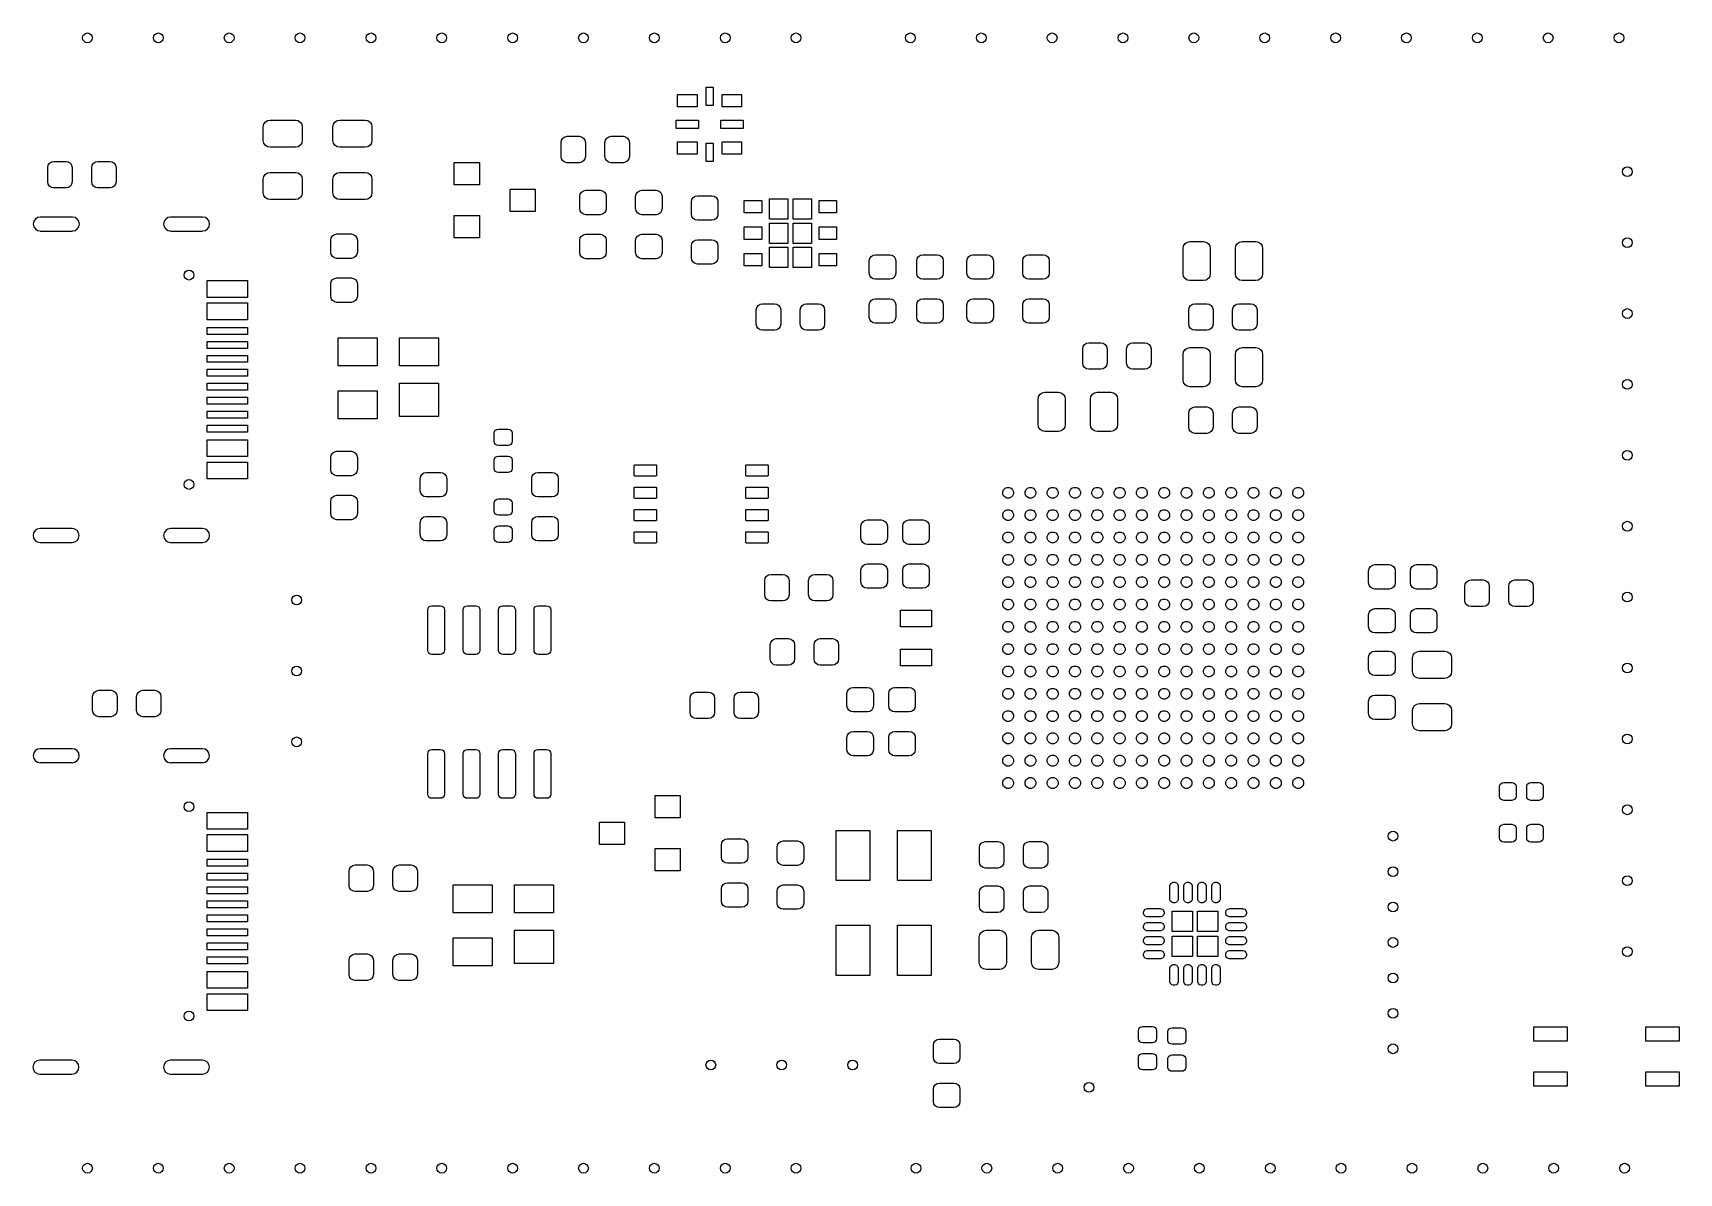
# Model space of a CAD drawing. Extents: x 2.12 to 4.44, y -4.67 to -3.06.
import ezdxf

# ---------------------------------------------------------------- set-up
doc = ezdxf.new("R2010")
doc.units = 0
doc.header["$MEASUREMENT"] = 0
doc.layers.add('BLACK', color=7, linetype='CONTINUOUS')

msp = doc.modelspace()

# ---------------------------------------------------------------- linework, layer by layer
at = {"layer": 'BLACK', "linetype": 'CONTINUOUS'}
for p, q in [((3.0295, -3.1683), (3.0295, -3.1506)), ((3.0295, -3.1506), (3.0571, -3.1506)), ((3.0571, -3.1506), (3.0571, -3.1683)), ((3.0699, -3.1663), (3.0699, -3.1407)), ((3.0699, -3.1407), (3.0797, -3.1407)), ((3.0797, -3.1407), (3.0797, -3.1663)), ((3.0925, -3.1683), (3.0925, -3.1506)), ((3.0925, -3.1506), (3.1201, -3.1506)), ((3.1201, -3.1506), (3.1201, -3.1683)), ((3.0571, -3.1683), (3.0295, -3.1683)), ((3.0797, -3.1663), (3.0699, -3.1663)), ((3.1201, -3.1683), (3.0925, -3.1683)), ((2.4449, -3.1965), (2.4456, -3.1928)), ((2.4449, -3.2157), (2.4449, -3.1965)), ((2.4456, -3.1928), (2.4477, -3.1897)), ((2.4477, -3.1897), (2.4508, -3.1876)), ((2.4508, -3.1876), (2.4545, -3.1869)), ((2.4545, -3.1869), (2.4904, -3.1869)), ((2.4904, -3.1869), (2.4941, -3.1876)), ((2.4941, -3.1876), (2.4972, -3.1897)), ((2.4972, -3.1897), (2.4993, -3.1928)), ((2.4993, -3.1928), (2.5, -3.1965)), ((2.5, -3.1965), (2.5, -3.2157)), ((2.5433, -3.1965), (2.544, -3.1928)), ((2.5433, -3.2157), (2.5433, -3.1965)), ((2.544, -3.1928), (2.5461, -3.1897)), ((2.5461, -3.1897), (2.5492, -3.1876)), ((2.5492, -3.1876), (2.5529, -3.1869)), ((2.5529, -3.1869), (2.5888, -3.1869)), ((2.5888, -3.1869), (2.5925, -3.1876)), ((2.5925, -3.1876), (2.5956, -3.1897)), ((2.5956, -3.1897), (2.5977, -3.1928)), ((2.5977, -3.1928), (2.5984, -3.1965)), ((2.5984, -3.1965), (2.5984, -3.2157)), ((3.0276, -3.1988), (3.0276, -3.187)), ((3.0276, -3.187), (3.0591, -3.187)), ((3.0591, -3.1988), (3.0276, -3.1988)), ((3.0591, -3.187), (3.0591, -3.1988)), ((3.0906, -3.1988), (3.0906, -3.187)), ((3.0906, -3.187), (3.122, -3.187)), ((3.122, -3.1988), (3.0906, -3.1988)), ((3.122, -3.187), (3.122, -3.1988)), ((2.4456, -3.2193), (2.4449, -3.2157)), ((2.4477, -3.2224), (2.4456, -3.2193)), ((2.4508, -3.2245), (2.4477, -3.2224)), ((2.4545, -3.2253), (2.4508, -3.2245)), ((2.4904, -3.2253), (2.4545, -3.2253)), ((2.4941, -3.2245), (2.4904, -3.2253)), ((2.4972, -3.2224), (2.4941, -3.2245)), ((2.4993, -3.2193), (2.4972, -3.2224)), ((2.5, -3.2157), (2.4993, -3.2193)), ((2.544, -3.2193), (2.5433, -3.2157)), ((2.5461, -3.2224), (2.544, -3.2193)), ((2.5492, -3.2245), (2.5461, -3.2224)), ((2.5529, -3.2253), (2.5492, -3.2245)), ((2.5888, -3.2253), (2.5529, -3.2253)), ((2.5925, -3.2245), (2.5888, -3.2253)), ((2.5956, -3.2224), (2.5925, -3.2245)), ((2.5977, -3.2193), (2.5956, -3.2224)), ((2.5984, -3.2157), (2.5977, -3.2193)), ((2.8652, -3.2183), (2.8658, -3.215)), ((2.8652, -3.2384), (2.8652, -3.2183)), ((2.8658, -3.215), (2.8677, -3.2122)), ((2.8677, -3.2122), (2.8705, -3.2103)), ((2.8705, -3.2103), (2.8738, -3.2096)), ((2.8738, -3.2096), (2.891, -3.2096)), ((2.891, -3.2096), (2.8943, -3.2103)), ((2.8943, -3.2103), (2.8971, -3.2122)), ((2.8971, -3.2122), (2.899, -3.215)), ((2.899, -3.215), (2.8996, -3.2183)), ((2.8996, -3.2183), (2.8996, -3.2384)), ((2.9272, -3.2183), (2.9278, -3.215)), ((2.9272, -3.2384), (2.9272, -3.2183)), ((2.9278, -3.215), (2.9297, -3.2122)), ((2.9297, -3.2122), (2.9325, -3.2103)), ((2.9325, -3.2103), (2.9358, -3.2096)), ((2.9358, -3.2096), (2.953, -3.2096)), ((2.953, -3.2096), (2.9563, -3.2103)), ((2.9563, -3.2103), (2.9591, -3.2122)), ((2.9591, -3.2122), (2.961, -3.215)), ((2.961, -3.215), (2.9616, -3.2183)), ((2.9616, -3.2183), (2.9616, -3.2384)), ((3.0295, -3.2352), (3.0295, -3.2175)), ((3.0295, -3.2175), (3.0571, -3.2175)), ((3.0571, -3.2175), (3.0571, -3.2352)), ((3.0699, -3.2451), (3.0699, -3.2195)), ((3.0699, -3.2195), (3.0797, -3.2195)), ((3.0797, -3.2195), (3.0797, -3.2451)), ((3.0925, -3.2352), (3.0925, -3.2175)), ((3.0925, -3.2175), (3.1201, -3.2175)), ((3.1201, -3.2175), (3.1201, -3.2352)), ((2.1407, -3.2537), (2.1414, -3.2504)), ((2.1414, -3.2504), (2.1433, -3.2476)), ((2.1433, -3.2476), (2.1461, -3.2457)), ((2.1461, -3.2457), (2.1494, -3.2451)), ((2.1494, -3.2451), (2.1666, -3.2451)), ((2.1666, -3.2451), (2.1699, -3.2457)), ((2.1699, -3.2457), (2.1727, -3.2476)), ((2.1727, -3.2476), (2.1745, -3.2504)), ((2.1745, -3.2504), (2.1752, -3.2537)), ((2.2028, -3.2537), (2.2034, -3.2504)), ((2.2034, -3.2504), (2.2053, -3.2476)), ((2.2053, -3.2476), (2.2081, -3.2457)), ((2.2081, -3.2457), (2.2114, -3.2451)), ((2.2114, -3.2451), (2.2286, -3.2451)), ((2.2286, -3.2451), (2.2319, -3.2457)), ((2.2319, -3.2457), (2.2347, -3.2476)), ((2.2347, -3.2476), (2.2365, -3.2504)), ((2.2365, -3.2504), (2.2372, -3.2537)), ((2.7146, -3.2784), (2.7146, -3.2469)), ((2.7146, -3.2469), (2.75, -3.2469)), ((2.75, -3.2469), (2.75, -3.2784)), ((2.8658, -3.2417), (2.8652, -3.2384)), ((2.8677, -3.2445), (2.8658, -3.2417)), ((2.8705, -3.2464), (2.8677, -3.2445)), ((2.8738, -3.247), (2.8705, -3.2464)), ((2.891, -3.247), (2.8738, -3.247)), ((2.8943, -3.2464), (2.891, -3.247)), ((2.8971, -3.2445), (2.8943, -3.2464)), ((2.899, -3.2417), (2.8971, -3.2445)), ((2.8996, -3.2384), (2.899, -3.2417)), ((2.9278, -3.2417), (2.9272, -3.2384)), ((2.9297, -3.2445), (2.9278, -3.2417)), ((2.9325, -3.2464), (2.9297, -3.2445)), ((2.9358, -3.247), (2.9325, -3.2464)), ((2.953, -3.247), (2.9358, -3.247)), ((2.9563, -3.2464), (2.953, -3.247)), ((2.9591, -3.2445), (2.9563, -3.2464)), ((2.961, -3.2417), (2.9591, -3.2445)), ((2.9616, -3.2384), (2.961, -3.2417)), ((3.0571, -3.2352), (3.0295, -3.2352)), ((3.0797, -3.2451), (3.0699, -3.2451)), ((3.1201, -3.2352), (3.0925, -3.2352)), ((2.1407, -3.2739), (2.1407, -3.2537)), ((2.1414, -3.2772), (2.1407, -3.2739)), ((2.1752, -3.2739), (2.1745, -3.2772)), ((2.1752, -3.2537), (2.1752, -3.2739)), ((2.2028, -3.2739), (2.2028, -3.2537)), ((2.2034, -3.2772), (2.2028, -3.2739)), ((2.2372, -3.2739), (2.2365, -3.2772)), ((2.2372, -3.2537), (2.2372, -3.2739)), ((2.4449, -3.2703), (2.4456, -3.2666)), ((2.4449, -3.2895), (2.4449, -3.2703)), ((2.4456, -3.2666), (2.4477, -3.2635)), ((2.4477, -3.2635), (2.4508, -3.2614)), ((2.4508, -3.2614), (2.4545, -3.2607)), ((2.4545, -3.2607), (2.4904, -3.2607)), ((2.4904, -3.2607), (2.4941, -3.2614)), ((2.4941, -3.2614), (2.4972, -3.2635)), ((2.4972, -3.2635), (2.4993, -3.2666)), ((2.4993, -3.2666), (2.5, -3.2703)), ((2.5, -3.2703), (2.5, -3.2895)), ((2.5433, -3.2703), (2.544, -3.2666)), ((2.5433, -3.2895), (2.5433, -3.2703)), ((2.544, -3.2666), (2.5461, -3.2635)), ((2.5461, -3.2635), (2.5492, -3.2614)), ((2.5492, -3.2614), (2.5529, -3.2607)), ((2.5529, -3.2607), (2.5888, -3.2607)), ((2.5888, -3.2607), (2.5925, -3.2614)), ((2.5925, -3.2614), (2.5956, -3.2635)), ((2.5956, -3.2635), (2.5977, -3.2666)), ((2.5977, -3.2666), (2.5984, -3.2703)), ((2.5984, -3.2703), (2.5984, -3.2895)), ((2.1433, -3.28), (2.1414, -3.2772)), ((2.1461, -3.2818), (2.1433, -3.28)), ((2.1494, -3.2825), (2.1461, -3.2818)), ((2.1666, -3.2825), (2.1494, -3.2825)), ((2.1699, -3.2818), (2.1666, -3.2825)), ((2.1727, -3.28), (2.1699, -3.2818)), ((2.1745, -3.2772), (2.1727, -3.28)), ((2.2053, -3.28), (2.2034, -3.2772)), ((2.2081, -3.2818), (2.2053, -3.28)), ((2.2114, -3.2825), (2.2081, -3.2818)), ((2.2286, -3.2825), (2.2114, -3.2825)), ((2.2319, -3.2818), (2.2286, -3.2825)), ((2.2347, -3.28), (2.2319, -3.2818)), ((2.2365, -3.2772), (2.2347, -3.28)), ((2.4456, -3.2931), (2.4449, -3.2895)), ((2.4477, -3.2963), (2.4456, -3.2931)), ((2.4508, -3.2983), (2.4477, -3.2963)), ((2.4545, -3.2991), (2.4508, -3.2983)), ((2.4941, -3.2983), (2.4904, -3.2991)), ((2.4972, -3.2963), (2.4941, -3.2983)), ((2.4993, -3.2931), (2.4972, -3.2963)), ((2.5, -3.2895), (2.4993, -3.2931)), ((2.544, -3.2931), (2.5433, -3.2895)), ((2.5461, -3.2963), (2.544, -3.2931)), ((2.5492, -3.2983), (2.5461, -3.2963)), ((2.5529, -3.2991), (2.5492, -3.2983)), ((2.5925, -3.2983), (2.5888, -3.2991)), ((2.5956, -3.2963), (2.5925, -3.2983)), ((2.5977, -3.2931), (2.5956, -3.2963)), ((2.5984, -3.2895), (2.5977, -3.2931)), ((2.75, -3.2784), (2.7146, -3.2784)), ((2.7933, -3.3158), (2.7933, -3.2843)), ((2.7933, -3.2843), (2.8287, -3.2843)), ((2.8287, -3.2843), (2.8287, -3.3158)), ((2.8917, -3.2945), (2.8924, -3.2912)), ((2.8917, -3.3118), (2.8917, -3.2945)), ((2.8924, -3.2912), (2.8943, -3.2884)), ((2.8943, -3.2884), (2.897, -3.2866)), ((2.897, -3.2866), (2.9003, -3.2859)), ((2.9003, -3.2859), (2.9205, -3.2859)), ((2.9205, -3.2859), (2.9238, -3.2866)), ((2.9238, -3.2866), (2.9266, -3.2884)), ((2.9266, -3.2884), (2.9285, -3.2912)), ((2.9285, -3.2912), (2.9291, -3.2945)), ((2.9291, -3.2945), (2.9291, -3.3118)), ((2.9705, -3.2945), (2.9711, -3.2912)), ((2.9705, -3.3118), (2.9705, -3.2945)), ((2.9711, -3.2912), (2.973, -3.2884)), ((2.973, -3.2884), (2.9758, -3.2866)), ((2.9758, -3.2866), (2.9791, -3.2859)), ((2.9791, -3.2859), (2.9993, -3.2859)), ((2.9993, -3.2859), (3.0026, -3.2866)), ((3.0026, -3.2866), (3.0054, -3.2884)), ((3.0054, -3.2884), (3.0072, -3.2912)), ((3.0072, -3.2912), (3.0079, -3.2945)), ((3.0079, -3.2945), (3.0079, -3.3118)), ((3.0499, -3.2989), (3.0517, -3.2961)), ((3.0517, -3.2961), (3.0545, -3.2943)), ((3.0545, -3.2943), (3.0578, -3.2936)), ((3.0578, -3.2936), (3.078, -3.2936)), ((3.078, -3.2936), (3.0813, -3.2943)), ((3.0813, -3.2943), (3.0841, -3.2961)), ((3.0841, -3.2961), (3.086, -3.2989)), ((3.1593, -3.3267), (3.1593, -3.298)), ((3.1593, -3.298), (3.1852, -3.298)), ((3.1852, -3.298), (3.1852, -3.3267)), ((3.1927, -3.3267), (3.1927, -3.298)), ((3.1927, -3.298), (3.2187, -3.298)), ((3.2187, -3.298), (3.2187, -3.3267)), ((2.4904, -3.2991), (2.4545, -3.2991)), ((2.5888, -3.2991), (2.5529, -3.2991)), ((2.7146, -3.3532), (2.7146, -3.3217)), ((2.7146, -3.3217), (2.75, -3.3217)), ((2.75, -3.3217), (2.75, -3.3532)), ((2.8287, -3.3158), (2.7933, -3.3158)), ((2.8924, -3.3151), (2.8917, -3.3118)), ((2.8943, -3.3179), (2.8924, -3.3151)), ((2.897, -3.3197), (2.8943, -3.3179)), ((2.9003, -3.3204), (2.897, -3.3197)), ((2.9205, -3.3204), (2.9003, -3.3204)), ((2.9238, -3.3197), (2.9205, -3.3204)), ((2.9266, -3.3179), (2.9238, -3.3197)), ((2.9285, -3.3151), (2.9266, -3.3179)), ((2.9291, -3.3118), (2.9285, -3.3151)), ((2.9711, -3.3151), (2.9705, -3.3118)), ((2.973, -3.3179), (2.9711, -3.3151)), ((2.9758, -3.3197), (2.973, -3.3179)), ((2.9791, -3.3204), (2.9758, -3.3197)), ((2.9993, -3.3204), (2.9791, -3.3204)), ((3.0026, -3.3197), (2.9993, -3.3204)), ((3.0054, -3.3179), (3.0026, -3.3197)), ((3.0072, -3.3151), (3.0054, -3.3179)), ((3.0079, -3.3118), (3.0072, -3.3151)), ((3.0492, -3.3022), (3.0499, -3.2989)), ((3.0492, -3.3194), (3.0492, -3.3022)), ((3.0499, -3.3227), (3.0492, -3.3194)), ((3.086, -3.2989), (3.0866, -3.3022)), ((3.0866, -3.3194), (3.086, -3.3227)), ((3.0866, -3.3022), (3.0866, -3.3194)), ((3.1238, -3.3179), (3.1238, -3.3002)), ((3.1238, -3.3002), (3.1486, -3.3002)), ((3.1486, -3.3179), (3.1238, -3.3179)), ((3.1486, -3.3002), (3.1486, -3.3179)), ((3.2293, -3.3179), (3.2293, -3.3002)), ((3.2293, -3.3002), (3.2541, -3.3002)), ((3.2541, -3.3179), (3.2293, -3.3179)), ((3.2541, -3.3002), (3.2541, -3.3179)), ((2.1756, -3.3237), (2.1303, -3.3237)), ((2.1303, -3.3434), (2.1756, -3.3434)), ((2.3594, -3.3237), (2.3142, -3.3237)), ((2.3142, -3.3434), (2.3594, -3.3434)), ((3.0517, -3.3255), (3.0499, -3.3227)), ((3.0545, -3.3274), (3.0517, -3.3255)), ((3.0578, -3.3281), (3.0545, -3.3274)), ((3.078, -3.3281), (3.0578, -3.3281)), ((3.0813, -3.3274), (3.078, -3.3281)), ((3.0841, -3.3255), (3.0813, -3.3274)), ((3.086, -3.3227), (3.0841, -3.3255)), ((3.1238, -3.3553), (3.1238, -3.3376)), ((3.1238, -3.3376), (3.1486, -3.3376)), ((3.1486, -3.3376), (3.1486, -3.3553)), ((3.1852, -3.3267), (3.1593, -3.3267)), ((3.1593, -3.3608), (3.1593, -3.3321)), ((3.1593, -3.3321), (3.1852, -3.3321)), ((3.1852, -3.3321), (3.1852, -3.3608)), ((3.2187, -3.3267), (3.1927, -3.3267)), ((3.1927, -3.3608), (3.1927, -3.3321)), ((3.1927, -3.3321), (3.2187, -3.3321)), ((3.2187, -3.3321), (3.2187, -3.3608)), ((3.2293, -3.3553), (3.2293, -3.3376)), ((3.2293, -3.3376), (3.2541, -3.3376)), ((3.2541, -3.3376), (3.2541, -3.3553)), ((2.5404, -3.3561), (2.541, -3.3528)), ((2.5404, -3.3733), (2.5404, -3.3561)), ((2.541, -3.3528), (2.5429, -3.35)), ((2.5429, -3.35), (2.5457, -3.3482)), ((2.5457, -3.3482), (2.549, -3.3475)), ((2.549, -3.3475), (2.5691, -3.3475)), ((2.5691, -3.3475), (2.5724, -3.3482)), ((2.5724, -3.3482), (2.5752, -3.35)), ((2.5752, -3.35), (2.5771, -3.3528)), ((2.5771, -3.3528), (2.5778, -3.3561)), ((2.5778, -3.3561), (2.5778, -3.3733)), ((2.75, -3.3532), (2.7146, -3.3532)), ((2.8917, -3.3565), (2.8924, -3.3532)), ((2.8917, -3.3738), (2.8917, -3.3565)), ((2.8924, -3.3532), (2.8943, -3.3505)), ((2.8943, -3.3505), (2.897, -3.3486)), ((2.897, -3.3486), (2.9003, -3.3479)), ((2.9003, -3.3479), (2.9205, -3.3479)), ((2.9205, -3.3479), (2.9238, -3.3486)), ((2.9238, -3.3486), (2.9266, -3.3505)), ((2.9266, -3.3505), (2.9285, -3.3532)), ((2.9285, -3.3532), (2.9291, -3.3565)), ((2.9291, -3.3565), (2.9291, -3.3738)), ((2.9705, -3.3565), (2.9711, -3.3532)), ((2.9705, -3.3738), (2.9705, -3.3565)), ((2.9711, -3.3532), (2.973, -3.3505)), ((2.973, -3.3505), (2.9758, -3.3486)), ((2.9758, -3.3486), (2.9791, -3.3479)), ((2.9791, -3.3479), (2.9993, -3.3479)), ((2.9993, -3.3479), (3.0026, -3.3486)), ((3.0026, -3.3486), (3.0054, -3.3505)), ((3.0054, -3.3505), (3.0072, -3.3532)), ((3.0072, -3.3532), (3.0079, -3.3565)), ((3.0079, -3.3565), (3.0079, -3.3738)), ((3.0492, -3.3642), (3.0499, -3.3609)), ((3.0492, -3.3814), (3.0492, -3.3642)), ((3.0499, -3.3609), (3.0517, -3.3581)), ((3.0517, -3.3581), (3.0545, -3.3563)), ((3.0545, -3.3563), (3.0578, -3.3556)), ((3.0578, -3.3556), (3.078, -3.3556)), ((3.078, -3.3556), (3.0813, -3.3563)), ((3.0813, -3.3563), (3.0841, -3.3581)), ((3.0841, -3.3581), (3.086, -3.3609)), ((3.086, -3.3609), (3.0866, -3.3642)), ((3.0866, -3.3642), (3.0866, -3.3814)), ((3.1486, -3.3553), (3.1238, -3.3553)), ((3.1852, -3.3608), (3.1593, -3.3608)), ((3.1593, -3.3949), (3.1593, -3.3662)), ((3.1593, -3.3662), (3.1852, -3.3662)), ((3.1852, -3.3662), (3.1852, -3.3949)), ((3.2187, -3.3608), (3.1927, -3.3608)), ((3.1927, -3.3949), (3.1927, -3.3662)), ((3.1927, -3.3662), (3.2187, -3.3662)), ((3.2187, -3.3662), (3.2187, -3.3949)), ((3.2541, -3.3553), (3.2293, -3.3553)), ((3.7431, -3.3679), (3.7438, -3.3642)), ((3.7431, -3.4038), (3.7431, -3.3679)), ((3.7438, -3.3642), (3.7459, -3.3611)), ((3.7459, -3.3611), (3.749, -3.359)), ((3.749, -3.359), (3.7527, -3.3583)), ((3.7527, -3.3583), (3.7719, -3.3583)), ((3.7719, -3.3583), (3.7756, -3.359)), ((3.7756, -3.359), (3.7787, -3.3611)), ((3.7787, -3.3611), (3.7808, -3.3642)), ((3.7808, -3.3642), (3.7815, -3.3679)), ((3.7815, -3.3679), (3.7815, -3.4038)), ((3.8169, -3.3679), (3.8177, -3.3642)), ((3.8169, -3.4038), (3.8169, -3.3679)), ((3.8177, -3.3642), (3.8197, -3.3611)), ((3.8197, -3.3611), (3.8229, -3.359)), ((3.8229, -3.359), (3.8265, -3.3583)), ((3.8265, -3.3583), (3.8457, -3.3583)), ((3.8457, -3.3583), (3.8494, -3.359)), ((3.8494, -3.359), (3.8525, -3.3611)), ((3.8525, -3.3611), (3.8546, -3.3642)), ((3.8546, -3.3642), (3.8553, -3.3679)), ((3.8553, -3.3679), (3.8553, -3.4038)), ((2.541, -3.3766), (2.5404, -3.3733)), ((2.5429, -3.3794), (2.541, -3.3766)), ((2.5457, -3.3813), (2.5429, -3.3794)), ((2.549, -3.382), (2.5457, -3.3813)), ((2.5691, -3.382), (2.549, -3.382)), ((2.5724, -3.3813), (2.5691, -3.382)), ((2.5752, -3.3794), (2.5724, -3.3813)), ((2.5771, -3.3766), (2.5752, -3.3794)), ((2.5778, -3.3733), (2.5771, -3.3766)), ((2.8924, -3.3771), (2.8917, -3.3738)), ((2.8943, -3.3799), (2.8924, -3.3771)), ((2.897, -3.3817), (2.8943, -3.3799)), ((2.9003, -3.3824), (2.897, -3.3817)), ((2.9205, -3.3824), (2.9003, -3.3824)), ((2.9238, -3.3817), (2.9205, -3.3824)), ((2.9266, -3.3799), (2.9238, -3.3817)), ((2.9285, -3.3771), (2.9266, -3.3799)), ((2.9291, -3.3738), (2.9285, -3.3771)), ((2.9711, -3.3771), (2.9705, -3.3738)), ((2.973, -3.3799), (2.9711, -3.3771)), ((2.9758, -3.3817), (2.973, -3.3799)), ((2.9791, -3.3824), (2.9758, -3.3817)), ((2.9993, -3.3824), (2.9791, -3.3824)), ((3.0026, -3.3817), (2.9993, -3.3824)), ((3.0054, -3.3799), (3.0026, -3.3817)), ((3.0072, -3.3771), (3.0054, -3.3799)), ((3.0079, -3.3738), (3.0072, -3.3771)), ((3.0499, -3.3847), (3.0492, -3.3814)), ((3.0517, -3.3875), (3.0499, -3.3847)), ((3.0545, -3.3894), (3.0517, -3.3875)), ((3.0578, -3.3901), (3.0545, -3.3894)), ((3.078, -3.3901), (3.0578, -3.3901)), ((3.0813, -3.3894), (3.078, -3.3901)), ((3.0841, -3.3875), (3.0813, -3.3894)), ((3.086, -3.3847), (3.0841, -3.3875)), ((3.0866, -3.3814), (3.086, -3.3847)), ((3.1238, -3.3927), (3.1238, -3.375)), ((3.1238, -3.375), (3.1486, -3.375)), ((3.1486, -3.375), (3.1486, -3.3927)), ((3.2293, -3.3927), (3.2293, -3.375)), ((3.2293, -3.375), (3.2541, -3.375)), ((3.2541, -3.375), (3.2541, -3.3927)), ((3.3002, -3.3856), (3.3009, -3.3823)), ((3.3002, -3.4028), (3.3002, -3.3856)), ((3.3009, -3.3823), (3.3027, -3.3795)), ((3.3027, -3.3795), (3.3055, -3.3776)), ((3.3055, -3.3776), (3.3088, -3.377)), ((3.3088, -3.377), (3.329, -3.377)), ((3.329, -3.377), (3.3323, -3.3776)), ((3.3323, -3.3776), (3.3351, -3.3795)), ((3.3351, -3.3795), (3.3369, -3.3823)), ((3.3369, -3.3823), (3.3376, -3.3856)), ((3.3376, -3.3856), (3.3376, -3.4028)), ((3.3671, -3.3856), (3.3678, -3.3823)), ((3.3671, -3.4028), (3.3671, -3.3856)), ((3.3678, -3.3823), (3.3696, -3.3795)), ((3.3696, -3.3795), (3.3724, -3.3776)), ((3.3724, -3.3776), (3.3757, -3.377)), ((3.3757, -3.377), (3.3959, -3.377)), ((3.3959, -3.377), (3.3992, -3.3776)), ((3.3992, -3.3776), (3.402, -3.3795)), ((3.402, -3.3795), (3.4039, -3.3823)), ((3.4039, -3.3823), (3.4045, -3.3856)), ((3.4045, -3.3856), (3.4045, -3.4028)), ((3.438, -3.3856), (3.4386, -3.3823)), ((3.438, -3.4028), (3.438, -3.3856)), ((3.4386, -3.3823), (3.4405, -3.3795)), ((3.4405, -3.3795), (3.4433, -3.3776)), ((3.4433, -3.3776), (3.4466, -3.377)), ((3.4466, -3.377), (3.4668, -3.377)), ((3.4668, -3.377), (3.4701, -3.3776)), ((3.4701, -3.3776), (3.4729, -3.3795)), ((3.4729, -3.3795), (3.4747, -3.3823)), ((3.4747, -3.3823), (3.4754, -3.3856)), ((3.4754, -3.3856), (3.4754, -3.4028)), ((3.5167, -3.3856), (3.5174, -3.3823)), ((3.5167, -3.4028), (3.5167, -3.3856)), ((3.5174, -3.3823), (3.5193, -3.3795)), ((3.5193, -3.3795), (3.522, -3.3776)), ((3.522, -3.3776), (3.5253, -3.377)), ((3.5253, -3.377), (3.5455, -3.377)), ((3.5455, -3.377), (3.5488, -3.3776)), ((3.5488, -3.3776), (3.5516, -3.3795)), ((3.5516, -3.3795), (3.5535, -3.3823)), ((3.5535, -3.3823), (3.5541, -3.3856)), ((3.5541, -3.3856), (3.5541, -3.4028)), ((2.3657, -3.4253), (2.3657, -3.4134)), ((2.3657, -3.4134), (2.4228, -3.4134)), ((2.4228, -3.4134), (2.4228, -3.4253)), ((2.5404, -3.4181), (2.541, -3.4148)), ((2.541, -3.4148), (2.5429, -3.412)), ((2.5429, -3.412), (2.5457, -3.4102)), ((2.5457, -3.4102), (2.549, -3.4095)), ((2.549, -3.4095), (2.5691, -3.4095)), ((2.5691, -3.4095), (2.5724, -3.4102)), ((2.5724, -3.4102), (2.5752, -3.412)), ((2.5752, -3.412), (2.5771, -3.4148)), ((2.5771, -3.4148), (2.5778, -3.4181)), ((3.1486, -3.3927), (3.1238, -3.3927)), ((3.1852, -3.3949), (3.1593, -3.3949)), ((3.2187, -3.3949), (3.1927, -3.3949)), ((3.2541, -3.3927), (3.2293, -3.3927)), ((3.3009, -3.4061), (3.3002, -3.4028)), ((3.3027, -3.4089), (3.3009, -3.4061)), ((3.3055, -3.4108), (3.3027, -3.4089)), ((3.3088, -3.4114), (3.3055, -3.4108)), ((3.329, -3.4114), (3.3088, -3.4114)), ((3.3323, -3.4108), (3.329, -3.4114)), ((3.3351, -3.4089), (3.3323, -3.4108)), ((3.3369, -3.4061), (3.3351, -3.4089)), ((3.3376, -3.4028), (3.3369, -3.4061)), ((3.3678, -3.4061), (3.3671, -3.4028)), ((3.3696, -3.4089), (3.3678, -3.4061)), ((3.3724, -3.4108), (3.3696, -3.4089)), ((3.3757, -3.4114), (3.3724, -3.4108)), ((3.3959, -3.4114), (3.3757, -3.4114)), ((3.3992, -3.4108), (3.3959, -3.4114)), ((3.402, -3.4089), (3.3992, -3.4108)), ((3.4039, -3.4061), (3.402, -3.4089)), ((3.4045, -3.4028), (3.4039, -3.4061)), ((3.4386, -3.4061), (3.438, -3.4028)), ((3.4405, -3.4089), (3.4386, -3.4061)), ((3.4433, -3.4108), (3.4405, -3.4089)), ((3.4466, -3.4114), (3.4433, -3.4108)), ((3.4668, -3.4114), (3.4466, -3.4114)), ((3.4701, -3.4108), (3.4668, -3.4114)), ((3.4729, -3.4089), (3.4701, -3.4108)), ((3.4747, -3.4061), (3.4729, -3.4089)), ((3.4754, -3.4028), (3.4747, -3.4061)), ((3.5174, -3.4061), (3.5167, -3.4028)), ((3.5193, -3.4089), (3.5174, -3.4061)), ((3.522, -3.4108), (3.5193, -3.4089)), ((3.5253, -3.4114), (3.522, -3.4108)), ((3.5455, -3.4114), (3.5253, -3.4114)), ((3.5488, -3.4108), (3.5455, -3.4114)), ((3.5516, -3.4089), (3.5488, -3.4108)), ((3.5535, -3.4061), (3.5516, -3.4089)), ((3.5541, -3.4028), (3.5535, -3.4061)), ((3.7438, -3.4075), (3.7431, -3.4038)), ((3.7459, -3.4106), (3.7438, -3.4075)), ((3.749, -3.4127), (3.7459, -3.4106)), ((3.7527, -3.4134), (3.749, -3.4127)), ((3.7719, -3.4134), (3.7527, -3.4134)), ((3.7756, -3.4127), (3.7719, -3.4134)), ((3.7787, -3.4106), (3.7756, -3.4127)), ((3.7808, -3.4075), (3.7787, -3.4106)), ((3.7815, -3.4038), (3.7808, -3.4075)), ((3.8177, -3.4075), (3.8169, -3.4038)), ((3.8197, -3.4106), (3.8177, -3.4075)), ((3.8229, -3.4127), (3.8197, -3.4106)), ((3.8265, -3.4134), (3.8229, -3.4127)), ((3.8457, -3.4134), (3.8265, -3.4134)), ((3.8494, -3.4127), (3.8457, -3.4134)), ((3.8525, -3.4106), (3.8494, -3.4127)), ((3.8546, -3.4075), (3.8525, -3.4106)), ((3.8553, -3.4038), (3.8546, -3.4075)), ((2.3657, -3.4371), (2.3657, -3.4253)), ((2.4228, -3.4371), (2.3657, -3.4371)), ((2.4228, -3.4253), (2.4228, -3.4371)), ((2.5404, -3.4353), (2.5404, -3.4181)), ((2.541, -3.4386), (2.5404, -3.4353)), ((2.5778, -3.4353), (2.5771, -3.4386)), ((2.5778, -3.4181), (2.5778, -3.4353)), ((2.3657, -3.4568), (2.3657, -3.4449)), ((2.3657, -3.4449), (2.4228, -3.4449)), ((2.3657, -3.4686), (2.3657, -3.4568)), ((2.4228, -3.4449), (2.4228, -3.4568)), ((2.4228, -3.4568), (2.4228, -3.4686)), ((2.5429, -3.4414), (2.541, -3.4386)), ((2.5457, -3.4433), (2.5429, -3.4414)), ((2.549, -3.444), (2.5457, -3.4433)), ((2.5691, -3.444), (2.549, -3.444)), ((2.5724, -3.4433), (2.5691, -3.444)), ((2.5752, -3.4414), (2.5724, -3.4433)), ((2.5771, -3.4386), (2.5752, -3.4414)), ((3.1407, -3.4545), (3.1414, -3.4512)), ((3.1407, -3.4747), (3.1407, -3.4545)), ((3.1414, -3.4512), (3.1433, -3.4484)), ((3.1433, -3.4484), (3.1461, -3.4465)), ((3.1461, -3.4465), (3.1494, -3.4459)), ((3.1494, -3.4459), (3.1666, -3.4459)), ((3.1666, -3.4459), (3.1699, -3.4465)), ((3.1699, -3.4465), (3.1727, -3.4484)), ((3.1727, -3.4484), (3.1745, -3.4512)), ((3.1745, -3.4512), (3.1752, -3.4545)), ((3.1752, -3.4545), (3.1752, -3.4747)), ((3.2028, -3.4545), (3.2034, -3.4512)), ((3.2028, -3.4747), (3.2028, -3.4545)), ((3.2034, -3.4512), (3.2053, -3.4484)), ((3.2053, -3.4484), (3.2081, -3.4465)), ((3.2081, -3.4465), (3.2114, -3.4459)), ((3.2114, -3.4459), (3.2286, -3.4459)), ((3.2286, -3.4459), (3.2319, -3.4465)), ((3.2319, -3.4465), (3.2347, -3.4484)), ((3.2347, -3.4484), (3.2365, -3.4512)), ((3.2365, -3.4512), (3.2372, -3.4545)), ((3.2372, -3.4545), (3.2372, -3.4747)), ((3.3002, -3.4476), (3.3009, -3.4443)), ((3.3002, -3.4648), (3.3002, -3.4476)), ((3.3009, -3.4443), (3.3027, -3.4415)), ((3.3027, -3.4415), (3.3055, -3.4396)), ((3.3055, -3.4396), (3.3088, -3.439)), ((3.3088, -3.439), (3.329, -3.439)), ((3.329, -3.439), (3.3323, -3.4396)), ((3.3323, -3.4396), (3.3351, -3.4415)), ((3.3351, -3.4415), (3.3369, -3.4443)), ((3.3369, -3.4443), (3.3376, -3.4476)), ((3.3376, -3.4476), (3.3376, -3.4648)), ((3.3671, -3.4476), (3.3678, -3.4443)), ((3.3671, -3.4648), (3.3671, -3.4476)), ((3.3678, -3.4443), (3.3696, -3.4415)), ((3.3696, -3.4415), (3.3724, -3.4396)), ((3.3724, -3.4396), (3.3757, -3.439)), ((3.3757, -3.439), (3.3959, -3.439)), ((3.3959, -3.439), (3.3992, -3.4396)), ((3.3992, -3.4396), (3.402, -3.4415)), ((3.402, -3.4415), (3.4039, -3.4443)), ((3.4039, -3.4443), (3.4045, -3.4476)), ((3.4045, -3.4476), (3.4045, -3.4648)), ((3.438, -3.4476), (3.4386, -3.4443)), ((3.438, -3.4648), (3.438, -3.4476)), ((3.4386, -3.4443), (3.4405, -3.4415)), ((3.4405, -3.4415), (3.4433, -3.4396)), ((3.4433, -3.4396), (3.4466, -3.439)), ((3.4466, -3.439), (3.4668, -3.439)), ((3.4668, -3.439), (3.4701, -3.4396)), ((3.4701, -3.4396), (3.4729, -3.4415)), ((3.4729, -3.4415), (3.4747, -3.4443)), ((3.4747, -3.4443), (3.4754, -3.4476)), ((3.4754, -3.4476), (3.4754, -3.4648)), ((3.5167, -3.4476), (3.5174, -3.4443)), ((3.5167, -3.4648), (3.5167, -3.4476)), ((3.5174, -3.4443), (3.5193, -3.4415)), ((3.5193, -3.4415), (3.522, -3.4396)), ((3.522, -3.4396), (3.5253, -3.439)), ((3.5253, -3.439), (3.5455, -3.439)), ((3.5455, -3.439), (3.5488, -3.4396)), ((3.5488, -3.4396), (3.5516, -3.4415)), ((3.5516, -3.4415), (3.5535, -3.4443)), ((3.5535, -3.4443), (3.5541, -3.4476)), ((3.5541, -3.4476), (3.5541, -3.4648)), ((3.751, -3.4545), (3.7516, -3.4512)), ((3.751, -3.4747), (3.751, -3.4545)), ((3.7516, -3.4512), (3.7535, -3.4484)), ((3.7535, -3.4484), (3.7563, -3.4465)), ((3.7563, -3.4465), (3.7596, -3.4459)), ((3.7596, -3.4459), (3.7768, -3.4459)), ((3.7768, -3.4459), (3.7801, -3.4465)), ((3.7801, -3.4465), (3.7829, -3.4484)), ((3.7829, -3.4484), (3.7848, -3.4512)), ((3.7848, -3.4512), (3.7854, -3.4545)), ((3.7854, -3.4545), (3.7854, -3.4747)), ((3.813, -3.4545), (3.8136, -3.4512)), ((3.813, -3.4747), (3.813, -3.4545)), ((3.8136, -3.4512), (3.8155, -3.4484)), ((3.8155, -3.4484), (3.8183, -3.4465)), ((3.8183, -3.4465), (3.8216, -3.4459)), ((3.8216, -3.4459), (3.8388, -3.4459)), ((3.8388, -3.4459), (3.8421, -3.4465)), ((3.8421, -3.4465), (3.8449, -3.4484)), ((3.8449, -3.4484), (3.8468, -3.4512)), ((3.8468, -3.4512), (3.8474, -3.4545)), ((3.8474, -3.4545), (3.8474, -3.4747)), ((2.4228, -3.4686), (2.3657, -3.4686)), ((2.3657, -3.4892), (2.3657, -3.4794)), ((2.3657, -3.4794), (2.4228, -3.4794)), ((2.4228, -3.4794), (2.4228, -3.4892)), ((3.1414, -3.478), (3.1407, -3.4747)), ((3.1433, -3.4807), (3.1414, -3.478)), ((3.1461, -3.4826), (3.1433, -3.4807)), ((3.1494, -3.4833), (3.1461, -3.4826)), ((3.1666, -3.4833), (3.1494, -3.4833)), ((3.1699, -3.4826), (3.1666, -3.4833)), ((3.1727, -3.4807), (3.1699, -3.4826)), ((3.1745, -3.478), (3.1727, -3.4807)), ((3.1752, -3.4747), (3.1745, -3.478)), ((3.2034, -3.478), (3.2028, -3.4747)), ((3.2053, -3.4807), (3.2034, -3.478)), ((3.2081, -3.4826), (3.2053, -3.4807)), ((3.2114, -3.4833), (3.2081, -3.4826)), ((3.2286, -3.4833), (3.2114, -3.4833)), ((3.2319, -3.4826), (3.2286, -3.4833)), ((3.2347, -3.4807), (3.2319, -3.4826)), ((3.2365, -3.478), (3.2347, -3.4807)), ((3.2372, -3.4747), (3.2365, -3.478)), ((3.3009, -3.4681), (3.3002, -3.4648)), ((3.3027, -3.4709), (3.3009, -3.4681)), ((3.3055, -3.4728), (3.3027, -3.4709)), ((3.3088, -3.4734), (3.3055, -3.4728)), ((3.329, -3.4734), (3.3088, -3.4734)), ((3.3323, -3.4728), (3.329, -3.4734)), ((3.3351, -3.4709), (3.3323, -3.4728)), ((3.3369, -3.4681), (3.3351, -3.4709)), ((3.3376, -3.4648), (3.3369, -3.4681)), ((3.3678, -3.4681), (3.3671, -3.4648)), ((3.3696, -3.4709), (3.3678, -3.4681)), ((3.3724, -3.4728), (3.3696, -3.4709)), ((3.3757, -3.4734), (3.3724, -3.4728)), ((3.3959, -3.4734), (3.3757, -3.4734)), ((3.3992, -3.4728), (3.3959, -3.4734)), ((3.402, -3.4709), (3.3992, -3.4728)), ((3.4039, -3.4681), (3.402, -3.4709)), ((3.4045, -3.4648), (3.4039, -3.4681)), ((3.4386, -3.4681), (3.438, -3.4648)), ((3.4405, -3.4709), (3.4386, -3.4681)), ((3.4433, -3.4728), (3.4405, -3.4709)), ((3.4466, -3.4734), (3.4433, -3.4728)), ((3.4668, -3.4734), (3.4466, -3.4734)), ((3.4701, -3.4728), (3.4668, -3.4734)), ((3.4729, -3.4709), (3.4701, -3.4728)), ((3.4747, -3.4681), (3.4729, -3.4709)), ((3.4754, -3.4648), (3.4747, -3.4681)), ((3.5174, -3.4681), (3.5167, -3.4648)), ((3.5193, -3.4709), (3.5174, -3.4681)), ((3.522, -3.4728), (3.5193, -3.4709)), ((3.5253, -3.4734), (3.522, -3.4728)), ((3.5455, -3.4734), (3.5253, -3.4734)), ((3.5488, -3.4728), (3.5455, -3.4734)), ((3.5516, -3.4709), (3.5488, -3.4728)), ((3.5535, -3.4681), (3.5516, -3.4709)), ((3.5541, -3.4648), (3.5535, -3.4681)), ((3.7516, -3.478), (3.751, -3.4747)), ((3.7535, -3.4807), (3.7516, -3.478)), ((3.7563, -3.4826), (3.7535, -3.4807)), ((3.7596, -3.4833), (3.7563, -3.4826)), ((3.7768, -3.4833), (3.7596, -3.4833)), ((3.7801, -3.4826), (3.7768, -3.4833)), ((3.7829, -3.4807), (3.7801, -3.4826)), ((3.7848, -3.478), (3.7829, -3.4807)), ((3.7854, -3.4747), (3.7848, -3.478)), ((3.8136, -3.478), (3.813, -3.4747)), ((3.8155, -3.4807), (3.8136, -3.478)), ((3.8183, -3.4826), (3.8155, -3.4807)), ((3.8216, -3.4833), (3.8183, -3.4826)), ((3.8388, -3.4833), (3.8216, -3.4833)), ((3.8421, -3.4826), (3.8388, -3.4833)), ((3.8449, -3.4807), (3.8421, -3.4826)), ((3.8468, -3.478), (3.8449, -3.4807)), ((3.8474, -3.4747), (3.8468, -3.478)), ((2.4228, -3.4892), (2.3657, -3.4892)), ((2.3657, -3.5089), (2.3657, -3.4991)), ((2.3657, -3.4991), (2.4228, -3.4991)), ((2.4228, -3.4991), (2.4228, -3.5089)), ((2.5507, -3.5335), (2.5507, -3.4942)), ((2.5507, -3.4942), (2.6059, -3.4942)), ((2.6059, -3.4942), (2.6059, -3.5335)), ((2.6374, -3.5335), (2.6374, -3.4942)), ((2.6374, -3.4942), (2.6925, -3.4942)), ((2.6925, -3.4942), (2.6925, -3.5335)), ((3.6014, -3.5096), (3.602, -3.5063)), ((3.602, -3.5063), (3.6039, -3.5035)), ((3.6039, -3.5035), (3.6067, -3.5016)), ((3.6067, -3.5016), (3.61, -3.501)), ((3.61, -3.501), (3.6272, -3.501)), ((3.6272, -3.501), (3.6305, -3.5016)), ((3.6305, -3.5016), (3.6333, -3.5035)), ((3.6333, -3.5035), (3.6352, -3.5063)), ((3.6352, -3.5063), (3.6358, -3.5096)), ((3.6634, -3.5096), (3.664, -3.5063)), ((3.664, -3.5063), (3.6659, -3.5035)), ((3.6659, -3.5035), (3.6687, -3.5016)), ((3.6687, -3.5016), (3.672, -3.501)), ((3.672, -3.501), (3.6892, -3.501)), ((3.6892, -3.501), (3.6925, -3.5016)), ((3.6925, -3.5016), (3.6953, -3.5035)), ((3.6953, -3.5035), (3.6972, -3.5063)), ((3.6972, -3.5063), (3.6978, -3.5096)), ((3.749, -3.5086), (3.7527, -3.5079)), ((3.7527, -3.5079), (3.7719, -3.5079)), ((3.7719, -3.5079), (3.7756, -3.5086)), ((3.8229, -3.5086), (3.8265, -3.5079)), ((3.8265, -3.5079), (3.8457, -3.5079)), ((3.8457, -3.5079), (3.8494, -3.5086)), ((2.4228, -3.5089), (2.3657, -3.5089)), ((2.3657, -3.5286), (2.3657, -3.5188)), ((2.3657, -3.5188), (2.4228, -3.5188)), ((2.4228, -3.5286), (2.3657, -3.5286)), ((2.4228, -3.5188), (2.4228, -3.5286)), ((3.6014, -3.5298), (3.6014, -3.5096)), ((3.602, -3.5331), (3.6014, -3.5298)), ((3.6358, -3.5298), (3.6352, -3.5331)), ((3.6358, -3.5096), (3.6358, -3.5298)), ((3.6634, -3.5298), (3.6634, -3.5096)), ((3.664, -3.5331), (3.6634, -3.5298)), ((3.6978, -3.5298), (3.6972, -3.5331)), ((3.6978, -3.5096), (3.6978, -3.5298)), ((3.7431, -3.5175), (3.7438, -3.5138)), ((3.7431, -3.5534), (3.7431, -3.5175)), ((3.7438, -3.5138), (3.7459, -3.5107)), ((3.7459, -3.5107), (3.749, -3.5086)), ((3.7756, -3.5086), (3.7787, -3.5107)), ((3.7787, -3.5107), (3.7808, -3.5138)), ((3.7808, -3.5138), (3.7815, -3.5175)), ((3.7815, -3.5175), (3.7815, -3.5534)), ((3.8169, -3.5175), (3.8177, -3.5138)), ((3.8169, -3.5534), (3.8169, -3.5175)), ((3.8177, -3.5138), (3.8197, -3.5107)), ((3.8197, -3.5107), (3.8229, -3.5086)), ((3.8494, -3.5086), (3.8525, -3.5107)), ((3.8525, -3.5107), (3.8546, -3.5138)), ((3.8546, -3.5138), (3.8553, -3.5175)), ((3.8553, -3.5175), (3.8553, -3.5534)), ((2.3657, -3.5483), (2.3657, -3.5384)), ((2.3657, -3.5384), (2.4228, -3.5384)), ((2.4228, -3.5483), (2.3657, -3.5483)), ((2.4228, -3.5384), (2.4228, -3.5483)), ((2.6059, -3.5335), (2.5507, -3.5335)), ((2.6925, -3.5335), (2.6374, -3.5335)), ((3.6039, -3.5359), (3.602, -3.5331)), ((3.6067, -3.5377), (3.6039, -3.5359)), ((3.61, -3.5384), (3.6067, -3.5377)), ((3.6272, -3.5384), (3.61, -3.5384)), ((3.6305, -3.5377), (3.6272, -3.5384)), ((3.6333, -3.5359), (3.6305, -3.5377)), ((3.6352, -3.5331), (3.6333, -3.5359)), ((3.6659, -3.5359), (3.664, -3.5331)), ((3.6687, -3.5377), (3.6659, -3.5359)), ((3.672, -3.5384), (3.6687, -3.5377)), ((3.6892, -3.5384), (3.672, -3.5384)), ((3.6925, -3.5377), (3.6892, -3.5384)), ((3.6953, -3.5359), (3.6925, -3.5377)), ((3.6972, -3.5331), (3.6953, -3.5359)), ((3.7438, -3.5571), (3.7431, -3.5534)), ((3.7815, -3.5534), (3.7808, -3.5571)), ((3.8177, -3.5571), (3.8169, -3.5534)), ((3.8553, -3.5534), (3.8546, -3.5571)), ((2.3657, -3.568), (2.3657, -3.5581)), ((2.3657, -3.5581), (2.4228, -3.5581)), ((2.4228, -3.568), (2.3657, -3.568)), ((2.4228, -3.5581), (2.4228, -3.568)), ((2.5507, -3.6083), (2.5507, -3.569)), ((2.5507, -3.569), (2.6059, -3.569)), ((2.6059, -3.569), (2.6059, -3.6083)), ((2.6374, -3.6052), (2.6374, -3.5579)), ((2.6374, -3.5579), (2.6925, -3.5579)), ((2.6925, -3.5579), (2.6925, -3.6052)), ((3.5384, -3.5805), (3.5391, -3.5768)), ((3.5391, -3.5768), (3.5412, -3.5737)), ((3.5412, -3.5737), (3.5443, -3.5716)), ((3.5443, -3.5716), (3.548, -3.5709)), ((3.548, -3.5709), (3.5672, -3.5709)), ((3.5672, -3.5709), (3.5708, -3.5716)), ((3.5708, -3.5716), (3.574, -3.5737)), ((3.574, -3.5737), (3.576, -3.5768)), ((3.576, -3.5768), (3.5768, -3.5805)), ((3.6122, -3.5805), (3.6129, -3.5768)), ((3.6129, -3.5768), (3.615, -3.5737)), ((3.615, -3.5737), (3.6181, -3.5716)), ((3.6181, -3.5716), (3.6218, -3.5709)), ((3.6218, -3.5709), (3.641, -3.5709)), ((3.641, -3.5709), (3.6447, -3.5716)), ((3.6447, -3.5716), (3.6478, -3.5737)), ((3.6478, -3.5737), (3.6499, -3.5768)), ((3.6499, -3.5768), (3.6506, -3.5805)), ((3.7459, -3.5602), (3.7438, -3.5571)), ((3.749, -3.5623), (3.7459, -3.5602)), ((3.7527, -3.563), (3.749, -3.5623)), ((3.7719, -3.563), (3.7527, -3.563)), ((3.7756, -3.5623), (3.7719, -3.563)), ((3.7787, -3.5602), (3.7756, -3.5623)), ((3.7808, -3.5571), (3.7787, -3.5602)), ((3.8197, -3.5602), (3.8177, -3.5571)), ((3.8229, -3.5623), (3.8197, -3.5602)), ((3.8265, -3.563), (3.8229, -3.5623)), ((3.8457, -3.563), (3.8265, -3.563)), ((3.8494, -3.5623), (3.8457, -3.563)), ((3.8525, -3.5602), (3.8494, -3.5623)), ((3.8546, -3.5571), (3.8525, -3.5602)), ((2.3657, -3.5877), (2.3657, -3.5778)), ((2.3657, -3.5778), (2.4228, -3.5778)), ((2.4228, -3.5877), (2.3657, -3.5877)), ((2.3657, -3.6073), (2.3657, -3.5975)), ((2.3657, -3.5975), (2.4228, -3.5975)), ((2.4228, -3.5778), (2.4228, -3.5877)), ((2.4228, -3.5975), (2.4228, -3.6073)), ((3.5384, -3.6164), (3.5384, -3.5805)), ((3.5768, -3.5805), (3.5768, -3.6164)), ((3.6122, -3.6164), (3.6122, -3.5805)), ((3.6506, -3.5805), (3.6506, -3.6164)), ((3.751, -3.6001), (3.7516, -3.5969)), ((3.751, -3.6203), (3.751, -3.6001)), ((3.7516, -3.5969), (3.7535, -3.5941)), ((3.7535, -3.5941), (3.7563, -3.5922)), ((3.7563, -3.5922), (3.7596, -3.5915)), ((3.7596, -3.5915), (3.7768, -3.5915)), ((3.7768, -3.5915), (3.7801, -3.5922)), ((3.7801, -3.5922), (3.7829, -3.5941)), ((3.7829, -3.5941), (3.7848, -3.5969)), ((3.7848, -3.5969), (3.7854, -3.6001)), ((3.7854, -3.6001), (3.7854, -3.6203)), ((3.813, -3.6001), (3.8136, -3.5969)), ((3.813, -3.6203), (3.813, -3.6001)), ((3.8136, -3.5969), (3.8155, -3.5941)), ((3.8155, -3.5941), (3.8183, -3.5922)), ((3.8183, -3.5922), (3.8216, -3.5915)), ((3.8216, -3.5915), (3.8388, -3.5915)), ((3.8388, -3.5915), (3.8421, -3.5922)), ((3.8421, -3.5922), (3.8449, -3.5941)), ((3.8449, -3.5941), (3.8468, -3.5969)), ((3.8468, -3.5969), (3.8474, -3.6001)), ((3.8474, -3.6001), (3.8474, -3.6203)), ((2.4228, -3.6073), (2.3657, -3.6073)), ((2.3657, -3.627), (2.3657, -3.6172)), ((2.3657, -3.6172), (2.4228, -3.6172)), ((2.4228, -3.6172), (2.4228, -3.627)), ((2.6059, -3.6083), (2.5507, -3.6083)), ((2.6925, -3.6052), (2.6374, -3.6052)), ((2.7727, -3.6244), (2.7745, -3.6232)), ((2.7745, -3.6232), (2.7768, -3.6227)), ((2.7768, -3.6227), (2.7904, -3.6227)), ((2.7904, -3.6227), (2.7926, -3.6232)), ((2.7926, -3.6232), (2.7945, -3.6244)), ((3.5391, -3.6201), (3.5384, -3.6164)), ((3.5412, -3.6232), (3.5391, -3.6201)), ((3.5443, -3.6253), (3.5412, -3.6232)), ((3.574, -3.6232), (3.5708, -3.6253)), ((3.576, -3.6201), (3.574, -3.6232)), ((3.5768, -3.6164), (3.576, -3.6201)), ((3.6129, -3.6201), (3.6122, -3.6164)), ((3.615, -3.6232), (3.6129, -3.6201)), ((3.6181, -3.6253), (3.615, -3.6232)), ((3.6478, -3.6232), (3.6447, -3.6253)), ((3.6499, -3.6201), (3.6478, -3.6232)), ((3.6506, -3.6164), (3.6499, -3.6201)), ((3.7516, -3.6236), (3.751, -3.6203)), ((3.7535, -3.6264), (3.7516, -3.6236)), ((3.7848, -3.6236), (3.7829, -3.6264)), ((3.7854, -3.6203), (3.7848, -3.6236)), ((3.8136, -3.6236), (3.813, -3.6203)), ((3.8155, -3.6264), (3.8136, -3.6236)), ((3.8468, -3.6236), (3.8449, -3.6264)), ((3.8474, -3.6203), (3.8468, -3.6236)), ((2.4228, -3.627), (2.3657, -3.627)), ((2.3657, -3.6497), (2.3657, -3.6379)), ((2.3657, -3.6379), (2.4228, -3.6379)), ((2.4228, -3.6379), (2.4228, -3.6497)), ((2.771, -3.6285), (2.7714, -3.6263)), ((2.771, -3.6402), (2.771, -3.6285)), ((2.7714, -3.6424), (2.771, -3.6402)), ((2.7714, -3.6263), (2.7727, -3.6244)), ((2.7727, -3.6443), (2.7714, -3.6424)), ((2.7745, -3.6455), (2.7727, -3.6443)), ((2.7768, -3.646), (2.7745, -3.6455)), ((2.7904, -3.646), (2.7768, -3.646)), ((2.7926, -3.6455), (2.7904, -3.646)), ((2.7945, -3.6443), (2.7926, -3.6455)), ((2.7945, -3.6244), (2.7957, -3.6263)), ((2.7957, -3.6424), (2.7945, -3.6443)), ((2.7957, -3.6263), (2.7962, -3.6285)), ((2.7962, -3.6402), (2.7957, -3.6424)), ((2.7962, -3.6285), (2.7962, -3.6402)), ((3.548, -3.626), (3.5443, -3.6253)), ((3.5672, -3.626), (3.548, -3.626)), ((3.5708, -3.6253), (3.5672, -3.626)), ((3.6218, -3.626), (3.6181, -3.6253)), ((3.641, -3.626), (3.6218, -3.626)), ((3.6447, -3.6253), (3.641, -3.626)), ((3.7563, -3.6283), (3.7535, -3.6264)), ((3.7596, -3.6289), (3.7563, -3.6283)), ((3.7768, -3.6289), (3.7596, -3.6289)), ((3.7801, -3.6283), (3.7768, -3.6289)), ((3.7829, -3.6264), (3.7801, -3.6283)), ((3.8183, -3.6283), (3.8155, -3.6264)), ((3.8216, -3.6289), (3.8183, -3.6283)), ((3.8388, -3.6289), (3.8216, -3.6289)), ((3.8421, -3.6283), (3.8388, -3.6289)), ((3.8449, -3.6264), (3.8421, -3.6283)), ((2.3657, -3.6615), (2.3657, -3.6497)), ((2.4228, -3.6615), (2.3657, -3.6615)), ((2.3657, -3.6812), (2.3657, -3.6694)), ((2.3657, -3.6694), (2.4228, -3.6694)), ((2.4228, -3.6497), (2.4228, -3.6615)), ((2.4228, -3.6694), (2.4228, -3.6812)), ((2.5404, -3.6627), (2.541, -3.6594)), ((2.5404, -3.6799), (2.5404, -3.6627)), ((2.541, -3.6594), (2.5429, -3.6566)), ((2.5429, -3.6566), (2.5457, -3.6548)), ((2.5457, -3.6548), (2.549, -3.6541)), ((2.549, -3.6541), (2.5691, -3.6541)), ((2.5691, -3.6541), (2.5724, -3.6548)), ((2.5724, -3.6548), (2.5752, -3.6566)), ((2.5752, -3.6566), (2.5771, -3.6594)), ((2.5771, -3.6594), (2.5778, -3.6627)), ((2.5778, -3.6627), (2.5778, -3.6799)), ((2.771, -3.6667), (2.7714, -3.6645)), ((2.771, -3.6783), (2.771, -3.6667)), ((2.7714, -3.6645), (2.7727, -3.6626)), ((2.7727, -3.6626), (2.7745, -3.6614)), ((2.7745, -3.6614), (2.7768, -3.6609)), ((2.7768, -3.6609), (2.7904, -3.6609)), ((2.7904, -3.6609), (2.7926, -3.6614)), ((2.7926, -3.6614), (2.7945, -3.6626)), ((2.7945, -3.6626), (2.7957, -3.6645)), ((2.7957, -3.6645), (2.7962, -3.6667)), ((2.7962, -3.6667), (2.7962, -3.6783)), ((2.3657, -3.693), (2.3657, -3.6812)), ((2.4228, -3.693), (2.3657, -3.693)), ((2.4228, -3.6812), (2.4228, -3.693)), ((2.541, -3.6832), (2.5404, -3.6799)), ((2.5429, -3.686), (2.541, -3.6832)), ((2.5457, -3.6879), (2.5429, -3.686)), ((2.549, -3.6885), (2.5457, -3.6879)), ((2.5691, -3.6885), (2.549, -3.6885)), ((2.5724, -3.6879), (2.5691, -3.6885)), ((2.5752, -3.686), (2.5724, -3.6879)), ((2.5771, -3.6832), (2.5752, -3.686)), ((2.5778, -3.6799), (2.5771, -3.6832)), ((2.6664, -3.6926), (2.6671, -3.6893)), ((2.6664, -3.7098), (2.6664, -3.6926)), ((2.6671, -3.6893), (2.669, -3.6865)), ((2.669, -3.6865), (2.6718, -3.6846)), ((2.6718, -3.6846), (2.675, -3.684)), ((2.675, -3.684), (2.6952, -3.684)), ((2.6952, -3.684), (2.6985, -3.6846)), ((2.6985, -3.6846), (2.7013, -3.6865)), ((2.7013, -3.6865), (2.7032, -3.6893)), ((2.7032, -3.6893), (2.7038, -3.6926)), ((2.7038, -3.6926), (2.7038, -3.7098)), ((2.7714, -3.6806), (2.771, -3.6783)), ((2.7727, -3.6825), (2.7714, -3.6806)), ((2.7745, -3.6837), (2.7727, -3.6825)), ((2.7768, -3.6842), (2.7745, -3.6837)), ((2.7904, -3.6842), (2.7768, -3.6842)), ((2.7926, -3.6837), (2.7904, -3.6842)), ((2.7945, -3.6825), (2.7926, -3.6837)), ((2.7957, -3.6806), (2.7945, -3.6825)), ((2.7962, -3.6783), (2.7957, -3.6806)), ((2.8239, -3.6926), (2.8246, -3.6893)), ((2.8239, -3.7098), (2.8239, -3.6926)), ((2.8246, -3.6893), (2.8264, -3.6865)), ((2.8264, -3.6865), (2.8292, -3.6846)), ((2.8292, -3.6846), (2.8325, -3.684)), ((2.8325, -3.684), (2.8527, -3.684)), ((2.8527, -3.684), (2.856, -3.6846)), ((2.856, -3.6846), (2.8588, -3.6865)), ((2.8588, -3.6865), (2.8607, -3.6893)), ((2.8607, -3.6893), (2.8613, -3.6926)), ((2.8613, -3.6926), (2.8613, -3.7098)), ((2.9685, -3.674), (2.9686, -3.6737)), ((2.9685, -3.6882), (2.9685, -3.674)), ((2.9686, -3.6885), (2.9685, -3.6882)), ((2.9686, -3.6737), (2.9687, -3.6735)), ((2.9687, -3.6887), (2.9686, -3.6885)), ((2.9687, -3.6735), (2.969, -3.6733)), ((2.969, -3.6889), (2.9687, -3.6887)), ((2.969, -3.6733), (2.9693, -3.6732)), ((2.9693, -3.689), (2.969, -3.6889)), ((2.9693, -3.6732), (2.9992, -3.6732)), ((2.9992, -3.689), (2.9693, -3.689)), ((2.9992, -3.6732), (2.9995, -3.6733)), ((2.9995, -3.6889), (2.9992, -3.689)), ((2.9995, -3.6733), (2.9998, -3.6735)), ((2.9998, -3.6887), (2.9995, -3.6889)), ((2.9998, -3.6735), (2.9999, -3.6737)), ((2.9999, -3.6885), (2.9998, -3.6887)), ((2.9999, -3.6737), (3, -3.674)), ((3, -3.6882), (2.9999, -3.6885)), ((3, -3.674), (3, -3.6882)), ((3.126, -3.6737), (3.1262, -3.6735)), ((3.126, -3.674), (3.126, -3.6737)), ((3.126, -3.6882), (3.126, -3.674)), ((3.126, -3.6885), (3.126, -3.6882)), ((3.1262, -3.6887), (3.126, -3.6885)), ((3.1262, -3.6735), (3.1265, -3.6733)), ((3.1265, -3.6889), (3.1262, -3.6887)), ((3.1265, -3.6733), (3.1268, -3.6732)), ((3.1268, -3.689), (3.1265, -3.6889)), ((3.1268, -3.6732), (3.1567, -3.6732)), ((3.1567, -3.689), (3.1268, -3.689)), ((3.1567, -3.6732), (3.157, -3.6733)), ((3.157, -3.6889), (3.1567, -3.689)), ((3.157, -3.6733), (3.1572, -3.6735)), ((3.1572, -3.6887), (3.157, -3.6889)), ((3.1572, -3.6735), (3.1574, -3.6737)), ((3.1574, -3.6885), (3.1572, -3.6887)), ((3.1574, -3.6737), (3.1575, -3.674)), ((3.1575, -3.6882), (3.1574, -3.6885)), ((3.1575, -3.674), (3.1575, -3.6882)), ((2.5429, -3.7186), (2.5457, -3.7168)), ((2.5457, -3.7168), (2.549, -3.7161)), ((2.549, -3.7161), (2.5691, -3.7161)), ((2.5691, -3.7161), (2.5724, -3.7168)), ((2.5724, -3.7168), (2.5752, -3.7186)), ((2.6671, -3.7131), (2.6664, -3.7098)), ((2.669, -3.7159), (2.6671, -3.7131)), ((2.6718, -3.7177), (2.669, -3.7159)), ((2.7013, -3.7159), (2.6985, -3.7177)), ((2.7032, -3.7131), (2.7013, -3.7159)), ((2.7038, -3.7098), (2.7032, -3.7131)), ((2.8246, -3.7131), (2.8239, -3.7098)), ((2.8264, -3.7159), (2.8246, -3.7131)), ((2.8292, -3.7177), (2.8264, -3.7159)), ((2.8588, -3.7159), (2.856, -3.7177)), ((2.8607, -3.7131), (2.8588, -3.7159)), ((2.8613, -3.7098), (2.8607, -3.7131)), ((2.9685, -3.7055), (2.9686, -3.7052)), ((2.9685, -3.7197), (2.9685, -3.7055)), ((2.9686, -3.7052), (2.9687, -3.705)), ((2.9687, -3.705), (2.969, -3.7048)), ((2.969, -3.7048), (2.9693, -3.7047)), ((2.9693, -3.7047), (2.9992, -3.7047)), ((2.9992, -3.7047), (2.9995, -3.7048)), ((2.9995, -3.7048), (2.9998, -3.705)), ((2.9998, -3.705), (2.9999, -3.7052)), ((2.9999, -3.7052), (3, -3.7055)), ((3, -3.7055), (3, -3.7197)), ((3.126, -3.7052), (3.1262, -3.705)), ((3.126, -3.7055), (3.126, -3.7052)), ((3.126, -3.7197), (3.126, -3.7055)), ((3.1262, -3.705), (3.1265, -3.7048)), ((3.1265, -3.7048), (3.1268, -3.7047)), ((3.1268, -3.7047), (3.1567, -3.7047)), ((3.1567, -3.7047), (3.157, -3.7048)), ((3.157, -3.7048), (3.1572, -3.705)), ((3.1572, -3.705), (3.1574, -3.7052)), ((3.1574, -3.7052), (3.1575, -3.7055)), ((3.1575, -3.7055), (3.1575, -3.7197)), ((3.4885, -3.7111), (3.4896, -3.7083)), ((3.4885, -3.7141), (3.4885, -3.7111)), ((3.4896, -3.7169), (3.4885, -3.7141)), ((3.4896, -3.7083), (3.4918, -3.7061)), ((3.4918, -3.719), (3.4896, -3.7169)), ((3.4918, -3.7061), (3.4945, -3.705)), ((3.4945, -3.705), (3.4976, -3.705)), ((3.4976, -3.705), (3.5004, -3.7061)), ((3.5004, -3.7061), (3.5025, -3.7083)), ((3.5025, -3.7169), (3.5004, -3.719)), ((3.5025, -3.7083), (3.5037, -3.7111)), ((3.5037, -3.7141), (3.5025, -3.7169)), ((3.5037, -3.7111), (3.5037, -3.7141)), ((3.52, -3.7111), (3.5211, -3.7083)), ((3.52, -3.7141), (3.52, -3.7111)), ((3.5211, -3.7169), (3.52, -3.7141)), ((3.5211, -3.7083), (3.5233, -3.7061)), ((3.5233, -3.719), (3.5211, -3.7169)), ((3.5233, -3.7061), (3.526, -3.705)), ((3.526, -3.705), (3.5291, -3.705)), ((3.5291, -3.705), (3.5319, -3.7061)), ((3.5319, -3.7061), (3.534, -3.7083)), ((3.534, -3.7169), (3.5319, -3.719)), ((3.534, -3.7083), (3.5352, -3.7111)), ((3.5352, -3.7141), (3.534, -3.7169)), ((3.5352, -3.7111), (3.5352, -3.7141)), ((3.5514, -3.7111), (3.5526, -3.7083)), ((3.5514, -3.7141), (3.5514, -3.7111)), ((3.5526, -3.7169), (3.5514, -3.7141)), ((3.5526, -3.7083), (3.5547, -3.7061)), ((3.5547, -3.719), (3.5526, -3.7169)), ((3.5547, -3.7061), (3.5575, -3.705)), ((3.5575, -3.705), (3.5606, -3.705)), ((3.5606, -3.705), (3.5634, -3.7061)), ((3.5634, -3.7061), (3.5655, -3.7083)), ((3.5655, -3.7169), (3.5634, -3.719)), ((3.5655, -3.7083), (3.5667, -3.7111)), ((3.5667, -3.7141), (3.5655, -3.7169)), ((3.5667, -3.7111), (3.5667, -3.7141)), ((3.5829, -3.7111), (3.5841, -3.7083)), ((3.5829, -3.7141), (3.5829, -3.7111)), ((3.5841, -3.7169), (3.5829, -3.7141)), ((3.5841, -3.7083), (3.5862, -3.7061)), ((3.5862, -3.719), (3.5841, -3.7169)), ((3.5862, -3.7061), (3.589, -3.705)), ((3.589, -3.705), (3.5921, -3.705)), ((3.5921, -3.705), (3.5949, -3.7061)), ((3.5949, -3.7061), (3.597, -3.7083)), ((3.597, -3.7169), (3.5949, -3.719)), ((3.597, -3.7083), (3.5982, -3.7111)), ((3.5982, -3.7141), (3.597, -3.7169)), ((3.5982, -3.7111), (3.5982, -3.7141)), ((3.6144, -3.7111), (3.6156, -3.7083)), ((3.6144, -3.7141), (3.6144, -3.7111)), ((3.6156, -3.7169), (3.6144, -3.7141)), ((3.6156, -3.7083), (3.6177, -3.7061)), ((3.6177, -3.719), (3.6156, -3.7169)), ((3.6177, -3.7061), (3.6205, -3.705)), ((3.6205, -3.705), (3.6236, -3.705)), ((3.6236, -3.705), (3.6264, -3.7061)), ((3.6264, -3.7061), (3.6285, -3.7083)), ((3.6285, -3.7169), (3.6264, -3.719)), ((3.6285, -3.7083), (3.6297, -3.7111)), ((3.6297, -3.7141), (3.6285, -3.7169)), ((3.6297, -3.7111), (3.6297, -3.7141)), ((3.6459, -3.7111), (3.6471, -3.7083)), ((3.6459, -3.7141), (3.6459, -3.7111)), ((3.6471, -3.7169), (3.6459, -3.7141)), ((3.6471, -3.7083), (3.6492, -3.7061)), ((3.6492, -3.719), (3.6471, -3.7169)), ((3.6492, -3.7061), (3.652, -3.705)), ((3.652, -3.705), (3.6551, -3.705)), ((3.6551, -3.705), (3.6579, -3.7061)), ((3.6579, -3.7061), (3.66, -3.7083)), ((3.66, -3.7169), (3.6579, -3.719)), ((3.66, -3.7083), (3.6612, -3.7111)), ((3.6612, -3.7141), (3.66, -3.7169)), ((3.6612, -3.7111), (3.6612, -3.7141)), ((3.6774, -3.7111), (3.6786, -3.7083)), ((3.6774, -3.7141), (3.6774, -3.7111)), ((3.6786, -3.7169), (3.6774, -3.7141)), ((3.6786, -3.7083), (3.6807, -3.7061)), ((3.6807, -3.719), (3.6786, -3.7169)), ((3.6807, -3.7061), (3.6835, -3.705)), ((3.6835, -3.705), (3.6866, -3.705)), ((3.6866, -3.705), (3.6893, -3.7061)), ((3.6893, -3.7061), (3.6915, -3.7083)), ((3.6915, -3.7169), (3.6893, -3.719)), ((3.6915, -3.7083), (3.6926, -3.7111)), ((3.6926, -3.7141), (3.6915, -3.7169)), ((3.6926, -3.7111), (3.6926, -3.7141)), ((3.7089, -3.7111), (3.7101, -3.7083)), ((3.7089, -3.7141), (3.7089, -3.7111)), ((3.7101, -3.7169), (3.7089, -3.7141)), ((3.7101, -3.7083), (3.7122, -3.7061)), ((3.7122, -3.719), (3.7101, -3.7169)), ((3.7122, -3.7061), (3.715, -3.705)), ((3.715, -3.705), (3.718, -3.705)), ((3.718, -3.705), (3.7208, -3.7061)), ((3.7208, -3.7061), (3.723, -3.7083)), ((3.723, -3.7169), (3.7208, -3.719)), ((3.723, -3.7083), (3.7241, -3.7111)), ((3.7241, -3.7141), (3.723, -3.7169)), ((3.7241, -3.7111), (3.7241, -3.7141)), ((3.7404, -3.7111), (3.7416, -3.7083)), ((3.7404, -3.7141), (3.7404, -3.7111)), ((3.7416, -3.7169), (3.7404, -3.7141)), ((3.7416, -3.7083), (3.7437, -3.7061)), ((3.7437, -3.719), (3.7416, -3.7169)), ((3.7437, -3.7061), (3.7465, -3.705)), ((3.7465, -3.705), (3.7495, -3.705)), ((3.7495, -3.705), (3.7523, -3.7061)), ((3.7523, -3.7061), (3.7545, -3.7083)), ((3.7545, -3.7169), (3.7523, -3.719)), ((3.7545, -3.7083), (3.7556, -3.7111)), ((3.7556, -3.7141), (3.7545, -3.7169)), ((3.7556, -3.7111), (3.7556, -3.7141)), ((3.7719, -3.7111), (3.7731, -3.7083)), ((3.7719, -3.7141), (3.7719, -3.7111)), ((3.7731, -3.7169), (3.7719, -3.7141)), ((3.7731, -3.7083), (3.7752, -3.7061)), ((3.7752, -3.719), (3.7731, -3.7169)), ((3.7752, -3.7061), (3.778, -3.705)), ((3.778, -3.705), (3.781, -3.705)), ((3.781, -3.705), (3.7838, -3.7061)), ((3.7838, -3.7061), (3.786, -3.7083)), ((3.786, -3.7169), (3.7838, -3.719)), ((3.786, -3.7083), (3.7871, -3.7111)), ((3.7871, -3.7141), (3.786, -3.7169)), ((3.7871, -3.7111), (3.7871, -3.7141)), ((3.8034, -3.7111), (3.8046, -3.7083)), ((3.8034, -3.7141), (3.8034, -3.7111)), ((3.8046, -3.7169), (3.8034, -3.7141)), ((3.8046, -3.7083), (3.8067, -3.7061)), ((3.8067, -3.719), (3.8046, -3.7169)), ((3.8067, -3.7061), (3.8095, -3.705)), ((3.8095, -3.705), (3.8125, -3.705)), ((3.8125, -3.705), (3.8153, -3.7061)), ((3.8153, -3.7061), (3.8175, -3.7083)), ((3.8175, -3.7169), (3.8153, -3.719)), ((3.8175, -3.7083), (3.8186, -3.7111)), ((3.8186, -3.7141), (3.8175, -3.7169)), ((3.8186, -3.7111), (3.8186, -3.7141)), ((3.8349, -3.7111), (3.8361, -3.7083)), ((3.8349, -3.7141), (3.8349, -3.7111)), ((3.8361, -3.7169), (3.8349, -3.7141)), ((3.8361, -3.7083), (3.8382, -3.7061)), ((3.8382, -3.719), (3.8361, -3.7169)), ((3.8382, -3.7061), (3.841, -3.705)), ((3.841, -3.705), (3.844, -3.705)), ((3.844, -3.705), (3.8468, -3.7061)), ((3.8468, -3.7061), (3.849, -3.7083)), ((3.849, -3.7169), (3.8468, -3.719)), ((3.849, -3.7083), (3.8501, -3.7111)), ((3.8501, -3.7141), (3.849, -3.7169)), ((3.8501, -3.7111), (3.8501, -3.7141)), ((3.8664, -3.7111), (3.8676, -3.7083)), ((3.8664, -3.7141), (3.8664, -3.7111)), ((3.8676, -3.7169), (3.8664, -3.7141)), ((3.8676, -3.7083), (3.8697, -3.7061)), ((3.8697, -3.719), (3.8676, -3.7169)), ((3.8697, -3.7061), (3.8725, -3.705)), ((3.8725, -3.705), (3.8755, -3.705)), ((3.8755, -3.705), (3.8783, -3.7061)), ((3.8783, -3.7061), (3.8805, -3.7083)), ((3.8805, -3.7169), (3.8783, -3.719)), ((3.8805, -3.7083), (3.8816, -3.7111)), ((3.8816, -3.7141), (3.8805, -3.7169)), ((3.8816, -3.7111), (3.8816, -3.7141)), ((3.8979, -3.7111), (3.8991, -3.7083)), ((3.8979, -3.7141), (3.8979, -3.7111)), ((3.8991, -3.7169), (3.8979, -3.7141)), ((3.8991, -3.7083), (3.9012, -3.7061)), ((3.9012, -3.719), (3.8991, -3.7169)), ((3.9012, -3.7061), (3.904, -3.705)), ((3.904, -3.705), (3.907, -3.705)), ((3.907, -3.705), (3.9098, -3.7061)), ((3.9098, -3.7061), (3.912, -3.7083)), ((3.912, -3.7169), (3.9098, -3.719)), ((3.912, -3.7083), (3.9131, -3.7111)), ((3.9131, -3.7141), (3.912, -3.7169)), ((3.9131, -3.7111), (3.9131, -3.7141)), ((2.5404, -3.7247), (2.541, -3.7214)), ((2.5404, -3.7419), (2.5404, -3.7247)), ((2.541, -3.7214), (2.5429, -3.7186)), ((2.5752, -3.7186), (2.5771, -3.7214)), ((2.5771, -3.7214), (2.5778, -3.7247)), ((2.5778, -3.7247), (2.5778, -3.7419)), ((2.675, -3.7184), (2.6718, -3.7177)), ((2.6952, -3.7184), (2.675, -3.7184)), ((2.6985, -3.7177), (2.6952, -3.7184)), ((2.771, -3.727), (2.7714, -3.7247)), ((2.771, -3.7386), (2.771, -3.727)), ((2.7714, -3.7408), (2.771, -3.7386)), ((2.7714, -3.7247), (2.7727, -3.7229)), ((2.7727, -3.7229), (2.7745, -3.7216)), ((2.7745, -3.7216), (2.7768, -3.7212)), ((2.7768, -3.7212), (2.7904, -3.7212)), ((2.7904, -3.7212), (2.7926, -3.7216)), ((2.7926, -3.7216), (2.7945, -3.7229)), ((2.7945, -3.7229), (2.7957, -3.7247)), ((2.7957, -3.7247), (2.7962, -3.727)), ((2.7962, -3.7386), (2.7957, -3.7408)), ((2.7962, -3.727), (2.7962, -3.7386)), ((2.8325, -3.7184), (2.8292, -3.7177)), ((2.8527, -3.7184), (2.8325, -3.7184)), ((2.856, -3.7177), (2.8527, -3.7184)), ((2.9686, -3.72), (2.9685, -3.7197)), ((2.9685, -3.737), (2.9686, -3.7367)), ((2.9685, -3.7512), (2.9685, -3.737)), ((2.9687, -3.7202), (2.9686, -3.72)), ((2.9686, -3.7367), (2.9687, -3.7365)), ((2.969, -3.7204), (2.9687, -3.7202)), ((2.9687, -3.7365), (2.969, -3.7363)), ((2.9693, -3.7205), (2.969, -3.7204)), ((2.969, -3.7363), (2.9693, -3.7362)), ((2.9992, -3.7205), (2.9693, -3.7205)), ((2.9693, -3.7362), (2.9992, -3.7362)), ((2.9995, -3.7204), (2.9992, -3.7205)), ((2.9992, -3.7362), (2.9995, -3.7363)), ((2.9998, -3.7202), (2.9995, -3.7204)), ((2.9995, -3.7363), (2.9998, -3.7365)), ((2.9999, -3.72), (2.9998, -3.7202)), ((2.9998, -3.7365), (2.9999, -3.7367)), ((3, -3.7197), (2.9999, -3.72)), ((2.9999, -3.7367), (3, -3.737)), ((3, -3.737), (3, -3.7512)), ((3.126, -3.72), (3.126, -3.7197)), ((3.1262, -3.7202), (3.126, -3.72)), ((3.126, -3.7367), (3.1262, -3.7365)), ((3.126, -3.737), (3.126, -3.7367)), ((3.126, -3.7512), (3.126, -3.737)), ((3.1265, -3.7204), (3.1262, -3.7202)), ((3.1262, -3.7365), (3.1265, -3.7363)), ((3.1268, -3.7205), (3.1265, -3.7204)), ((3.1265, -3.7363), (3.1268, -3.7362)), ((3.1567, -3.7205), (3.1268, -3.7205)), ((3.1268, -3.7362), (3.1567, -3.7362)), ((3.157, -3.7204), (3.1567, -3.7205)), ((3.1567, -3.7362), (3.157, -3.7363)), ((3.1572, -3.7202), (3.157, -3.7204)), ((3.157, -3.7363), (3.1572, -3.7365)), ((3.1574, -3.72), (3.1572, -3.7202)), ((3.1572, -3.7365), (3.1574, -3.7367)), ((3.1575, -3.7197), (3.1574, -3.72)), ((3.1574, -3.7367), (3.1575, -3.737)), ((3.1575, -3.737), (3.1575, -3.7512)), ((3.4885, -3.7426), (3.4896, -3.7398)), ((3.4896, -3.7398), (3.4918, -3.7376)), ((3.4945, -3.7202), (3.4918, -3.719)), ((3.4918, -3.7376), (3.4945, -3.7365)), ((3.4976, -3.7202), (3.4945, -3.7202)), ((3.4945, -3.7365), (3.4976, -3.7365)), ((3.5004, -3.719), (3.4976, -3.7202)), ((3.4976, -3.7365), (3.5004, -3.7376)), ((3.5004, -3.7376), (3.5025, -3.7398)), ((3.5025, -3.7398), (3.5037, -3.7426)), ((3.52, -3.7426), (3.5211, -3.7398)), ((3.5211, -3.7398), (3.5233, -3.7376)), ((3.526, -3.7202), (3.5233, -3.719)), ((3.5233, -3.7376), (3.526, -3.7365)), ((3.5291, -3.7202), (3.526, -3.7202)), ((3.526, -3.7365), (3.5291, -3.7365)), ((3.5319, -3.719), (3.5291, -3.7202)), ((3.5291, -3.7365), (3.5319, -3.7376)), ((3.5319, -3.7376), (3.534, -3.7398)), ((3.534, -3.7398), (3.5352, -3.7426)), ((3.5514, -3.7426), (3.5526, -3.7398)), ((3.5526, -3.7398), (3.5547, -3.7376)), ((3.5575, -3.7202), (3.5547, -3.719)), ((3.5547, -3.7376), (3.5575, -3.7365)), ((3.5606, -3.7202), (3.5575, -3.7202)), ((3.5575, -3.7365), (3.5606, -3.7365)), ((3.5634, -3.719), (3.5606, -3.7202)), ((3.5606, -3.7365), (3.5634, -3.7376)), ((3.5634, -3.7376), (3.5655, -3.7398)), ((3.5655, -3.7398), (3.5667, -3.7426)), ((3.5829, -3.7426), (3.5841, -3.7398)), ((3.5841, -3.7398), (3.5862, -3.7376)), ((3.589, -3.7202), (3.5862, -3.719)), ((3.5862, -3.7376), (3.589, -3.7365)), ((3.5921, -3.7202), (3.589, -3.7202)), ((3.589, -3.7365), (3.5921, -3.7365)), ((3.5949, -3.719), (3.5921, -3.7202)), ((3.5921, -3.7365), (3.5949, -3.7376)), ((3.5949, -3.7376), (3.597, -3.7398)), ((3.597, -3.7398), (3.5982, -3.7426)), ((3.6144, -3.7426), (3.6156, -3.7398)), ((3.6156, -3.7398), (3.6177, -3.7376)), ((3.6205, -3.7202), (3.6177, -3.719)), ((3.6177, -3.7376), (3.6205, -3.7365)), ((3.6236, -3.7202), (3.6205, -3.7202)), ((3.6205, -3.7365), (3.6236, -3.7365)), ((3.6264, -3.719), (3.6236, -3.7202)), ((3.6236, -3.7365), (3.6264, -3.7376)), ((3.6264, -3.7376), (3.6285, -3.7398)), ((3.6285, -3.7398), (3.6297, -3.7426)), ((3.6459, -3.7426), (3.6471, -3.7398)), ((3.6471, -3.7398), (3.6492, -3.7376)), ((3.652, -3.7202), (3.6492, -3.719)), ((3.6492, -3.7376), (3.652, -3.7365)), ((3.6551, -3.7202), (3.652, -3.7202)), ((3.652, -3.7365), (3.6551, -3.7365)), ((3.6579, -3.719), (3.6551, -3.7202)), ((3.6551, -3.7365), (3.6579, -3.7376)), ((3.6579, -3.7376), (3.66, -3.7398)), ((3.66, -3.7398), (3.6612, -3.7426)), ((3.6774, -3.7426), (3.6786, -3.7398)), ((3.6786, -3.7398), (3.6807, -3.7376)), ((3.6835, -3.7202), (3.6807, -3.719)), ((3.6807, -3.7376), (3.6835, -3.7365)), ((3.6866, -3.7202), (3.6835, -3.7202)), ((3.6835, -3.7365), (3.6866, -3.7365)), ((3.6893, -3.719), (3.6866, -3.7202)), ((3.6866, -3.7365), (3.6893, -3.7376)), ((3.6893, -3.7376), (3.6915, -3.7398)), ((3.6915, -3.7398), (3.6926, -3.7426)), ((3.7089, -3.7426), (3.7101, -3.7398)), ((3.7101, -3.7398), (3.7122, -3.7376)), ((3.715, -3.7202), (3.7122, -3.719)), ((3.7122, -3.7376), (3.715, -3.7365)), ((3.718, -3.7202), (3.715, -3.7202)), ((3.715, -3.7365), (3.718, -3.7365)), ((3.7208, -3.719), (3.718, -3.7202)), ((3.718, -3.7365), (3.7208, -3.7376)), ((3.7208, -3.7376), (3.723, -3.7398)), ((3.723, -3.7398), (3.7241, -3.7426)), ((3.7404, -3.7426), (3.7416, -3.7398)), ((3.7416, -3.7398), (3.7437, -3.7376)), ((3.7465, -3.7202), (3.7437, -3.719)), ((3.7437, -3.7376), (3.7465, -3.7365)), ((3.7495, -3.7202), (3.7465, -3.7202)), ((3.7465, -3.7365), (3.7495, -3.7365)), ((3.7523, -3.719), (3.7495, -3.7202)), ((3.7495, -3.7365), (3.7523, -3.7376)), ((3.7523, -3.7376), (3.7545, -3.7398)), ((3.7545, -3.7398), (3.7556, -3.7426)), ((3.7719, -3.7426), (3.7731, -3.7398)), ((3.7731, -3.7398), (3.7752, -3.7376)), ((3.778, -3.7202), (3.7752, -3.719)), ((3.7752, -3.7376), (3.778, -3.7365)), ((3.781, -3.7202), (3.778, -3.7202)), ((3.778, -3.7365), (3.781, -3.7365)), ((3.7838, -3.719), (3.781, -3.7202)), ((3.781, -3.7365), (3.7838, -3.7376)), ((3.7838, -3.7376), (3.786, -3.7398)), ((3.786, -3.7398), (3.7871, -3.7426)), ((3.8034, -3.7426), (3.8046, -3.7398)), ((3.8046, -3.7398), (3.8067, -3.7376)), ((3.8095, -3.7202), (3.8067, -3.719)), ((3.8067, -3.7376), (3.8095, -3.7365)), ((3.8125, -3.7202), (3.8095, -3.7202)), ((3.8095, -3.7365), (3.8125, -3.7365)), ((3.8153, -3.719), (3.8125, -3.7202)), ((3.8125, -3.7365), (3.8153, -3.7376)), ((3.8153, -3.7376), (3.8175, -3.7398)), ((3.8175, -3.7398), (3.8186, -3.7426)), ((3.8349, -3.7426), (3.8361, -3.7398)), ((3.8361, -3.7398), (3.8382, -3.7376)), ((3.841, -3.7202), (3.8382, -3.719)), ((3.8382, -3.7376), (3.841, -3.7365)), ((3.844, -3.7202), (3.841, -3.7202)), ((3.841, -3.7365), (3.844, -3.7365)), ((3.8468, -3.719), (3.844, -3.7202)), ((3.844, -3.7365), (3.8468, -3.7376)), ((3.8468, -3.7376), (3.849, -3.7398)), ((3.849, -3.7398), (3.8501, -3.7426)), ((3.8664, -3.7426), (3.8676, -3.7398)), ((3.8676, -3.7398), (3.8697, -3.7376)), ((3.8725, -3.7202), (3.8697, -3.719)), ((3.8697, -3.7376), (3.8725, -3.7365)), ((3.8755, -3.7202), (3.8725, -3.7202)), ((3.8725, -3.7365), (3.8755, -3.7365)), ((3.8783, -3.719), (3.8755, -3.7202)), ((3.8755, -3.7365), (3.8783, -3.7376)), ((3.8783, -3.7376), (3.8805, -3.7398)), ((3.8805, -3.7398), (3.8816, -3.7426)), ((3.8979, -3.7426), (3.8991, -3.7398)), ((3.8991, -3.7398), (3.9012, -3.7376)), ((3.904, -3.7202), (3.9012, -3.719)), ((3.9012, -3.7376), (3.904, -3.7365)), ((3.907, -3.7202), (3.904, -3.7202)), ((3.904, -3.7365), (3.907, -3.7365)), ((3.9098, -3.719), (3.907, -3.7202)), ((3.907, -3.7365), (3.9098, -3.7376)), ((3.9098, -3.7376), (3.912, -3.7398)), ((3.912, -3.7398), (3.9131, -3.7426)), ((2.1752, -3.7631), (2.1299, -3.7631)), ((2.3594, -3.7631), (2.3142, -3.7631)), ((2.541, -3.7452), (2.5404, -3.7419)), ((2.5429, -3.748), (2.541, -3.7452)), ((2.5457, -3.7499), (2.5429, -3.748)), ((2.549, -3.7506), (2.5457, -3.7499)), ((2.5691, -3.7506), (2.549, -3.7506)), ((2.5724, -3.7499), (2.5691, -3.7506)), ((2.5752, -3.748), (2.5724, -3.7499)), ((2.5771, -3.7452), (2.5752, -3.748)), ((2.5778, -3.7419), (2.5771, -3.7452)), ((2.6664, -3.7546), (2.6671, -3.7513)), ((2.6664, -3.7718), (2.6664, -3.7546)), ((2.6671, -3.7513), (2.669, -3.7485)), ((2.669, -3.7485), (2.6718, -3.7466)), ((2.6718, -3.7466), (2.675, -3.746)), ((2.675, -3.746), (2.6952, -3.746)), ((2.6952, -3.746), (2.6985, -3.7466)), ((2.6985, -3.7466), (2.7013, -3.7485)), ((2.7013, -3.7485), (2.7032, -3.7513)), ((2.7032, -3.7513), (2.7038, -3.7546)), ((2.7038, -3.7546), (2.7038, -3.7718)), ((2.771, -3.7652), (2.7714, -3.7629)), ((2.7727, -3.7427), (2.7714, -3.7408)), ((2.7714, -3.7629), (2.7727, -3.7611)), ((2.7745, -3.7439), (2.7727, -3.7427)), ((2.7727, -3.7611), (2.7745, -3.7598)), ((2.7768, -3.7444), (2.7745, -3.7439)), ((2.7745, -3.7598), (2.7768, -3.7594)), ((2.7904, -3.7444), (2.7768, -3.7444)), ((2.7768, -3.7594), (2.7904, -3.7594)), ((2.7926, -3.7439), (2.7904, -3.7444)), ((2.7904, -3.7594), (2.7926, -3.7598)), ((2.7945, -3.7427), (2.7926, -3.7439)), ((2.7926, -3.7598), (2.7945, -3.7611)), ((2.7957, -3.7408), (2.7945, -3.7427)), ((2.7945, -3.7611), (2.7957, -3.7629)), ((2.7957, -3.7629), (2.7962, -3.7652)), ((2.8239, -3.7546), (2.8246, -3.7513)), ((2.8239, -3.7718), (2.8239, -3.7546)), ((2.8246, -3.7513), (2.8264, -3.7485)), ((2.8264, -3.7485), (2.8292, -3.7466)), ((2.8292, -3.7466), (2.8325, -3.746)), ((2.8325, -3.746), (2.8527, -3.746)), ((2.8527, -3.746), (2.856, -3.7466)), ((2.856, -3.7466), (2.8588, -3.7485)), ((2.8588, -3.7485), (2.8607, -3.7513)), ((2.8607, -3.7513), (2.8613, -3.7546)), ((2.8613, -3.7546), (2.8613, -3.7718)), ((2.9686, -3.7515), (2.9685, -3.7512)), ((2.9687, -3.7517), (2.9686, -3.7515)), ((2.969, -3.7519), (2.9687, -3.7517)), ((2.9693, -3.752), (2.969, -3.7519)), ((2.9992, -3.752), (2.9693, -3.752)), ((2.9995, -3.7519), (2.9992, -3.752)), ((2.9998, -3.7517), (2.9995, -3.7519)), ((2.9999, -3.7515), (2.9998, -3.7517)), ((3, -3.7512), (2.9999, -3.7515)), ((3.126, -3.7515), (3.126, -3.7512)), ((3.1262, -3.7517), (3.126, -3.7515)), ((3.1265, -3.7519), (3.1262, -3.7517)), ((3.1268, -3.752), (3.1265, -3.7519)), ((3.1567, -3.752), (3.1268, -3.752)), ((3.157, -3.7519), (3.1567, -3.752)), ((3.1572, -3.7517), (3.157, -3.7519)), ((3.1574, -3.7515), (3.1572, -3.7517)), ((3.1575, -3.7512), (3.1574, -3.7515)), ((3.2884, -3.7596), (3.289, -3.7563)), ((3.2884, -3.7768), (3.2884, -3.7596)), ((3.289, -3.7563), (3.2909, -3.7535)), ((3.2909, -3.7535), (3.2937, -3.7516)), ((3.2937, -3.7516), (3.297, -3.751)), ((3.297, -3.751), (3.3172, -3.751)), ((3.3172, -3.751), (3.3205, -3.7516)), ((3.3205, -3.7516), (3.3233, -3.7535)), ((3.3233, -3.7535), (3.3251, -3.7563)), ((3.3251, -3.7563), (3.3258, -3.7596)), ((3.3258, -3.7596), (3.3258, -3.7768)), ((3.3474, -3.7596), (3.3481, -3.7563)), ((3.3474, -3.7768), (3.3474, -3.7596)), ((3.3481, -3.7563), (3.35, -3.7535)), ((3.35, -3.7535), (3.3528, -3.7516)), ((3.3528, -3.7516), (3.3561, -3.751)), ((3.3561, -3.751), (3.3762, -3.751)), ((3.3762, -3.751), (3.3795, -3.7516)), ((3.3795, -3.7516), (3.3823, -3.7535)), ((3.3823, -3.7535), (3.3842, -3.7563)), ((3.3842, -3.7563), (3.3848, -3.7596)), ((3.3848, -3.7596), (3.3848, -3.7768)), ((3.4885, -3.7456), (3.4885, -3.7426)), ((3.4896, -3.7484), (3.4885, -3.7456)), ((3.4918, -3.7505), (3.4896, -3.7484)), ((3.4945, -3.7517), (3.4918, -3.7505)), ((3.4976, -3.7517), (3.4945, -3.7517)), ((3.5004, -3.7505), (3.4976, -3.7517)), ((3.5025, -3.7484), (3.5004, -3.7505)), ((3.5037, -3.7456), (3.5025, -3.7484)), ((3.5037, -3.7426), (3.5037, -3.7456)), ((3.52, -3.7456), (3.52, -3.7426)), ((3.5211, -3.7484), (3.52, -3.7456)), ((3.5233, -3.7505), (3.5211, -3.7484)), ((3.526, -3.7517), (3.5233, -3.7505)), ((3.5291, -3.7517), (3.526, -3.7517)), ((3.5319, -3.7505), (3.5291, -3.7517)), ((3.534, -3.7484), (3.5319, -3.7505)), ((3.5352, -3.7456), (3.534, -3.7484)), ((3.5352, -3.7426), (3.5352, -3.7456)), ((3.5514, -3.7456), (3.5514, -3.7426)), ((3.5526, -3.7484), (3.5514, -3.7456)), ((3.5547, -3.7505), (3.5526, -3.7484)), ((3.5575, -3.7517), (3.5547, -3.7505)), ((3.5606, -3.7517), (3.5575, -3.7517)), ((3.5634, -3.7505), (3.5606, -3.7517)), ((3.5655, -3.7484), (3.5634, -3.7505)), ((3.5667, -3.7456), (3.5655, -3.7484)), ((3.5667, -3.7426), (3.5667, -3.7456)), ((3.5829, -3.7456), (3.5829, -3.7426)), ((3.5841, -3.7484), (3.5829, -3.7456)), ((3.5862, -3.7505), (3.5841, -3.7484)), ((3.589, -3.7517), (3.5862, -3.7505)), ((3.5921, -3.7517), (3.589, -3.7517)), ((3.5949, -3.7505), (3.5921, -3.7517)), ((3.597, -3.7484), (3.5949, -3.7505)), ((3.5982, -3.7456), (3.597, -3.7484)), ((3.5982, -3.7426), (3.5982, -3.7456)), ((3.6144, -3.7456), (3.6144, -3.7426)), ((3.6156, -3.7484), (3.6144, -3.7456)), ((3.6177, -3.7505), (3.6156, -3.7484)), ((3.6205, -3.7517), (3.6177, -3.7505)), ((3.6236, -3.7517), (3.6205, -3.7517)), ((3.6264, -3.7505), (3.6236, -3.7517)), ((3.6285, -3.7484), (3.6264, -3.7505)), ((3.6297, -3.7456), (3.6285, -3.7484)), ((3.6297, -3.7426), (3.6297, -3.7456)), ((3.6459, -3.7456), (3.6459, -3.7426)), ((3.6471, -3.7484), (3.6459, -3.7456)), ((3.6492, -3.7505), (3.6471, -3.7484)), ((3.652, -3.7517), (3.6492, -3.7505)), ((3.6551, -3.7517), (3.652, -3.7517)), ((3.6579, -3.7505), (3.6551, -3.7517)), ((3.66, -3.7484), (3.6579, -3.7505)), ((3.6612, -3.7456), (3.66, -3.7484)), ((3.6612, -3.7426), (3.6612, -3.7456)), ((3.6774, -3.7456), (3.6774, -3.7426)), ((3.6786, -3.7484), (3.6774, -3.7456)), ((3.6807, -3.7505), (3.6786, -3.7484)), ((3.6835, -3.7517), (3.6807, -3.7505)), ((3.6866, -3.7517), (3.6835, -3.7517)), ((3.6893, -3.7505), (3.6866, -3.7517)), ((3.6915, -3.7484), (3.6893, -3.7505)), ((3.6926, -3.7456), (3.6915, -3.7484)), ((3.6926, -3.7426), (3.6926, -3.7456)), ((3.7089, -3.7456), (3.7089, -3.7426)), ((3.7101, -3.7484), (3.7089, -3.7456)), ((3.7122, -3.7505), (3.7101, -3.7484)), ((3.715, -3.7517), (3.7122, -3.7505)), ((3.718, -3.7517), (3.715, -3.7517)), ((3.7208, -3.7505), (3.718, -3.7517)), ((3.723, -3.7484), (3.7208, -3.7505)), ((3.7241, -3.7456), (3.723, -3.7484)), ((3.7241, -3.7426), (3.7241, -3.7456)), ((3.7404, -3.7456), (3.7404, -3.7426)), ((3.7416, -3.7484), (3.7404, -3.7456)), ((3.7437, -3.7505), (3.7416, -3.7484)), ((3.7465, -3.7517), (3.7437, -3.7505)), ((3.7495, -3.7517), (3.7465, -3.7517)), ((3.7523, -3.7505), (3.7495, -3.7517)), ((3.7545, -3.7484), (3.7523, -3.7505)), ((3.7556, -3.7456), (3.7545, -3.7484)), ((3.7556, -3.7426), (3.7556, -3.7456)), ((3.7719, -3.7456), (3.7719, -3.7426)), ((3.7731, -3.7484), (3.7719, -3.7456)), ((3.7752, -3.7505), (3.7731, -3.7484)), ((3.778, -3.7517), (3.7752, -3.7505)), ((3.781, -3.7517), (3.778, -3.7517)), ((3.7838, -3.7505), (3.781, -3.7517)), ((3.786, -3.7484), (3.7838, -3.7505)), ((3.7871, -3.7456), (3.786, -3.7484)), ((3.7871, -3.7426), (3.7871, -3.7456)), ((3.8034, -3.7456), (3.8034, -3.7426)), ((3.8046, -3.7484), (3.8034, -3.7456)), ((3.8067, -3.7505), (3.8046, -3.7484)), ((3.8095, -3.7517), (3.8067, -3.7505)), ((3.8125, -3.7517), (3.8095, -3.7517)), ((3.8153, -3.7505), (3.8125, -3.7517)), ((3.8175, -3.7484), (3.8153, -3.7505)), ((3.8186, -3.7456), (3.8175, -3.7484)), ((3.8186, -3.7426), (3.8186, -3.7456)), ((3.8349, -3.7456), (3.8349, -3.7426)), ((3.8361, -3.7484), (3.8349, -3.7456)), ((3.8382, -3.7505), (3.8361, -3.7484)), ((3.841, -3.7517), (3.8382, -3.7505)), ((3.844, -3.7517), (3.841, -3.7517)), ((3.8468, -3.7505), (3.844, -3.7517)), ((3.849, -3.7484), (3.8468, -3.7505)), ((3.8501, -3.7456), (3.849, -3.7484)), ((3.8501, -3.7426), (3.8501, -3.7456)), ((3.8664, -3.7456), (3.8664, -3.7426)), ((3.8676, -3.7484), (3.8664, -3.7456)), ((3.8697, -3.7505), (3.8676, -3.7484)), ((3.8725, -3.7517), (3.8697, -3.7505)), ((3.8755, -3.7517), (3.8725, -3.7517)), ((3.8783, -3.7505), (3.8755, -3.7517)), ((3.8805, -3.7484), (3.8783, -3.7505)), ((3.8816, -3.7456), (3.8805, -3.7484)), ((3.8816, -3.7426), (3.8816, -3.7456)), ((3.8979, -3.7456), (3.8979, -3.7426)), ((3.8991, -3.7484), (3.8979, -3.7456)), ((3.9012, -3.7505), (3.8991, -3.7484)), ((3.904, -3.7517), (3.9012, -3.7505)), ((3.907, -3.7517), (3.904, -3.7517)), ((3.9098, -3.7505), (3.907, -3.7517)), ((3.912, -3.7484), (3.9098, -3.7505)), ((3.9131, -3.7456), (3.912, -3.7484)), ((3.9131, -3.7426), (3.9131, -3.7456)), ((2.1299, -3.7827), (2.1752, -3.7827)), ((2.3142, -3.7827), (2.3594, -3.7827)), ((2.6671, -3.7751), (2.6664, -3.7718)), ((2.669, -3.7779), (2.6671, -3.7751)), ((2.6718, -3.7798), (2.669, -3.7779)), ((2.675, -3.7804), (2.6718, -3.7798)), ((2.6952, -3.7804), (2.675, -3.7804)), ((2.6985, -3.7798), (2.6952, -3.7804)), ((2.7013, -3.7779), (2.6985, -3.7798)), ((2.7032, -3.7751), (2.7013, -3.7779)), ((2.7038, -3.7718), (2.7032, -3.7751)), ((2.771, -3.7768), (2.771, -3.7652)), ((2.7714, -3.779), (2.771, -3.7768)), ((2.7727, -3.7809), (2.7714, -3.779)), ((2.7745, -3.7821), (2.7727, -3.7809)), ((2.7768, -3.7826), (2.7745, -3.7821)), ((2.7904, -3.7826), (2.7768, -3.7826)), ((2.7926, -3.7821), (2.7904, -3.7826)), ((2.7945, -3.7809), (2.7926, -3.7821)), ((2.7957, -3.779), (2.7945, -3.7809)), ((2.7962, -3.7768), (2.7957, -3.779)), ((2.7962, -3.7652), (2.7962, -3.7768)), ((2.8246, -3.7751), (2.8239, -3.7718)), ((2.8264, -3.7779), (2.8246, -3.7751)), ((2.8292, -3.7798), (2.8264, -3.7779)), ((2.8325, -3.7804), (2.8292, -3.7798)), ((2.8527, -3.7804), (2.8325, -3.7804)), ((2.856, -3.7798), (2.8527, -3.7804)), ((2.8588, -3.7779), (2.856, -3.7798)), ((2.8607, -3.7751), (2.8588, -3.7779)), ((2.8613, -3.7718), (2.8607, -3.7751)), ((2.9685, -3.7685), (2.9686, -3.7682)), ((2.9685, -3.7827), (2.9685, -3.7685)), ((2.9686, -3.783), (2.9685, -3.7827)), ((2.9686, -3.7682), (2.9687, -3.7679)), ((2.9687, -3.7832), (2.9686, -3.783)), ((2.9687, -3.7679), (2.969, -3.7678)), ((2.969, -3.7834), (2.9687, -3.7832)), ((2.969, -3.7678), (2.9693, -3.7677)), ((2.9693, -3.7835), (2.969, -3.7834)), ((2.9693, -3.7677), (2.9992, -3.7677)), ((2.9992, -3.7835), (2.9693, -3.7835)), ((2.9992, -3.7677), (2.9995, -3.7678)), ((2.9995, -3.7834), (2.9992, -3.7835)), ((2.9995, -3.7678), (2.9998, -3.7679)), ((2.9998, -3.7832), (2.9995, -3.7834)), ((2.9998, -3.7679), (2.9999, -3.7682)), ((2.9999, -3.783), (2.9998, -3.7832)), ((2.9999, -3.7682), (3, -3.7685)), ((3, -3.7827), (2.9999, -3.783)), ((3, -3.7685), (3, -3.7827)), ((3.126, -3.7682), (3.1262, -3.7679)), ((3.126, -3.7685), (3.126, -3.7682)), ((3.126, -3.7827), (3.126, -3.7685)), ((3.126, -3.783), (3.126, -3.7827)), ((3.1262, -3.7832), (3.126, -3.783)), ((3.1262, -3.7679), (3.1265, -3.7678)), ((3.1265, -3.7834), (3.1262, -3.7832)), ((3.1265, -3.7678), (3.1268, -3.7677)), ((3.1268, -3.7835), (3.1265, -3.7834)), ((3.1268, -3.7677), (3.1567, -3.7677)), ((3.1567, -3.7835), (3.1268, -3.7835)), ((3.1567, -3.7677), (3.157, -3.7678)), ((3.157, -3.7834), (3.1567, -3.7835)), ((3.157, -3.7678), (3.1572, -3.7679)), ((3.1572, -3.7832), (3.157, -3.7834)), ((3.1572, -3.7679), (3.1574, -3.7682)), ((3.1574, -3.783), (3.1572, -3.7832)), ((3.1574, -3.7682), (3.1575, -3.7685)), ((3.1575, -3.7827), (3.1574, -3.783)), ((3.1575, -3.7685), (3.1575, -3.7827)), ((3.289, -3.7801), (3.2884, -3.7768)), ((3.2909, -3.7829), (3.289, -3.7801)), ((3.2937, -3.7848), (3.2909, -3.7829)), ((3.297, -3.7854), (3.2937, -3.7848)), ((3.3172, -3.7854), (3.297, -3.7854)), ((3.3205, -3.7848), (3.3172, -3.7854)), ((3.3233, -3.7829), (3.3205, -3.7848)), ((3.3251, -3.7801), (3.3233, -3.7829)), ((3.3258, -3.7768), (3.3251, -3.7801)), ((3.3481, -3.7801), (3.3474, -3.7768)), ((3.35, -3.7829), (3.3481, -3.7801)), ((3.3528, -3.7848), (3.35, -3.7829)), ((3.3561, -3.7854), (3.3528, -3.7848)), ((3.3762, -3.7854), (3.3561, -3.7854)), ((3.3795, -3.7848), (3.3762, -3.7854)), ((3.3823, -3.7829), (3.3795, -3.7848)), ((3.3842, -3.7801), (3.3823, -3.7829)), ((3.3848, -3.7768), (3.3842, -3.7801)), ((3.4885, -3.7741), (3.4896, -3.7713)), ((3.4885, -3.7771), (3.4885, -3.7741)), ((3.4896, -3.7799), (3.4885, -3.7771)), ((3.4896, -3.7713), (3.4918, -3.7691)), ((3.4918, -3.782), (3.4896, -3.7799)), ((3.4918, -3.7691), (3.4945, -3.768)), ((3.4945, -3.7832), (3.4918, -3.782)), ((3.4945, -3.768), (3.4976, -3.768)), ((3.4976, -3.7832), (3.4945, -3.7832)), ((3.4976, -3.768), (3.5004, -3.7691)), ((3.5004, -3.782), (3.4976, -3.7832)), ((3.5004, -3.7691), (3.5025, -3.7713)), ((3.5025, -3.7799), (3.5004, -3.782)), ((3.5025, -3.7713), (3.5037, -3.7741)), ((3.5037, -3.7771), (3.5025, -3.7799)), ((3.5037, -3.7741), (3.5037, -3.7771)), ((3.52, -3.7741), (3.5211, -3.7713)), ((3.52, -3.7771), (3.52, -3.7741)), ((3.5211, -3.7799), (3.52, -3.7771)), ((3.5211, -3.7713), (3.5233, -3.7691)), ((3.5233, -3.782), (3.5211, -3.7799)), ((3.5233, -3.7691), (3.526, -3.768)), ((3.526, -3.7832), (3.5233, -3.782)), ((3.526, -3.768), (3.5291, -3.768)), ((3.5291, -3.7832), (3.526, -3.7832)), ((3.5291, -3.768), (3.5319, -3.7691)), ((3.5319, -3.782), (3.5291, -3.7832)), ((3.5319, -3.7691), (3.534, -3.7713)), ((3.534, -3.7799), (3.5319, -3.782)), ((3.534, -3.7713), (3.5352, -3.7741)), ((3.5352, -3.7771), (3.534, -3.7799)), ((3.5352, -3.7741), (3.5352, -3.7771)), ((3.5514, -3.7741), (3.5526, -3.7713)), ((3.5514, -3.7771), (3.5514, -3.7741)), ((3.5526, -3.7799), (3.5514, -3.7771)), ((3.5526, -3.7713), (3.5547, -3.7691)), ((3.5547, -3.782), (3.5526, -3.7799)), ((3.5547, -3.7691), (3.5575, -3.768)), ((3.5575, -3.7832), (3.5547, -3.782)), ((3.5575, -3.768), (3.5606, -3.768)), ((3.5606, -3.7832), (3.5575, -3.7832)), ((3.5606, -3.768), (3.5634, -3.7691)), ((3.5634, -3.782), (3.5606, -3.7832)), ((3.5634, -3.7691), (3.5655, -3.7713)), ((3.5655, -3.7799), (3.5634, -3.782)), ((3.5655, -3.7713), (3.5667, -3.7741)), ((3.5667, -3.7771), (3.5655, -3.7799)), ((3.5667, -3.7741), (3.5667, -3.7771)), ((3.5829, -3.7741), (3.5841, -3.7713)), ((3.5829, -3.7771), (3.5829, -3.7741)), ((3.5841, -3.7799), (3.5829, -3.7771)), ((3.5841, -3.7713), (3.5862, -3.7691)), ((3.5862, -3.782), (3.5841, -3.7799)), ((3.5862, -3.7691), (3.589, -3.768)), ((3.589, -3.7832), (3.5862, -3.782)), ((3.589, -3.768), (3.5921, -3.768)), ((3.5921, -3.7832), (3.589, -3.7832)), ((3.5921, -3.768), (3.5949, -3.7691)), ((3.5949, -3.782), (3.5921, -3.7832)), ((3.5949, -3.7691), (3.597, -3.7713)), ((3.597, -3.7799), (3.5949, -3.782)), ((3.597, -3.7713), (3.5982, -3.7741)), ((3.5982, -3.7771), (3.597, -3.7799)), ((3.5982, -3.7741), (3.5982, -3.7771)), ((3.6144, -3.7741), (3.6156, -3.7713)), ((3.6144, -3.7771), (3.6144, -3.7741)), ((3.6156, -3.7799), (3.6144, -3.7771)), ((3.6156, -3.7713), (3.6177, -3.7691)), ((3.6177, -3.782), (3.6156, -3.7799)), ((3.6177, -3.7691), (3.6205, -3.768)), ((3.6205, -3.7832), (3.6177, -3.782)), ((3.6205, -3.768), (3.6236, -3.768)), ((3.6236, -3.7832), (3.6205, -3.7832)), ((3.6236, -3.768), (3.6264, -3.7691)), ((3.6264, -3.782), (3.6236, -3.7832)), ((3.6264, -3.7691), (3.6285, -3.7713)), ((3.6285, -3.7799), (3.6264, -3.782)), ((3.6285, -3.7713), (3.6297, -3.7741)), ((3.6297, -3.7771), (3.6285, -3.7799)), ((3.6297, -3.7741), (3.6297, -3.7771)), ((3.6459, -3.7741), (3.6471, -3.7713)), ((3.6459, -3.7771), (3.6459, -3.7741)), ((3.6471, -3.7799), (3.6459, -3.7771)), ((3.6471, -3.7713), (3.6492, -3.7691)), ((3.6492, -3.782), (3.6471, -3.7799)), ((3.6492, -3.7691), (3.652, -3.768)), ((3.652, -3.7832), (3.6492, -3.782)), ((3.652, -3.768), (3.6551, -3.768)), ((3.6551, -3.7832), (3.652, -3.7832)), ((3.6551, -3.768), (3.6579, -3.7691)), ((3.6579, -3.782), (3.6551, -3.7832)), ((3.6579, -3.7691), (3.66, -3.7713)), ((3.66, -3.7799), (3.6579, -3.782)), ((3.66, -3.7713), (3.6612, -3.7741)), ((3.6612, -3.7771), (3.66, -3.7799)), ((3.6612, -3.7741), (3.6612, -3.7771)), ((3.6774, -3.7741), (3.6786, -3.7713)), ((3.6774, -3.7771), (3.6774, -3.7741)), ((3.6786, -3.7799), (3.6774, -3.7771)), ((3.6786, -3.7713), (3.6807, -3.7691)), ((3.6807, -3.782), (3.6786, -3.7799)), ((3.6807, -3.7691), (3.6835, -3.768)), ((3.6835, -3.7832), (3.6807, -3.782)), ((3.6835, -3.768), (3.6866, -3.768)), ((3.6866, -3.7832), (3.6835, -3.7832)), ((3.6866, -3.768), (3.6893, -3.7691)), ((3.6893, -3.782), (3.6866, -3.7832)), ((3.6893, -3.7691), (3.6915, -3.7713)), ((3.6915, -3.7799), (3.6893, -3.782)), ((3.6915, -3.7713), (3.6926, -3.7741)), ((3.6926, -3.7771), (3.6915, -3.7799)), ((3.6926, -3.7741), (3.6926, -3.7771)), ((3.7089, -3.7741), (3.7101, -3.7713)), ((3.7089, -3.7771), (3.7089, -3.7741)), ((3.7101, -3.7799), (3.7089, -3.7771)), ((3.7101, -3.7713), (3.7122, -3.7691)), ((3.7122, -3.782), (3.7101, -3.7799)), ((3.7122, -3.7691), (3.715, -3.768)), ((3.715, -3.7832), (3.7122, -3.782)), ((3.715, -3.768), (3.718, -3.768)), ((3.718, -3.7832), (3.715, -3.7832)), ((3.718, -3.768), (3.7208, -3.7691)), ((3.7208, -3.782), (3.718, -3.7832)), ((3.7208, -3.7691), (3.723, -3.7713)), ((3.723, -3.7799), (3.7208, -3.782)), ((3.723, -3.7713), (3.7241, -3.7741)), ((3.7241, -3.7771), (3.723, -3.7799)), ((3.7241, -3.7741), (3.7241, -3.7771)), ((3.7404, -3.7741), (3.7416, -3.7713)), ((3.7404, -3.7771), (3.7404, -3.7741)), ((3.7416, -3.7799), (3.7404, -3.7771)), ((3.7416, -3.7713), (3.7437, -3.7691)), ((3.7437, -3.782), (3.7416, -3.7799)), ((3.7437, -3.7691), (3.7465, -3.768)), ((3.7465, -3.7832), (3.7437, -3.782)), ((3.7465, -3.768), (3.7495, -3.768)), ((3.7495, -3.7832), (3.7465, -3.7832)), ((3.7495, -3.768), (3.7523, -3.7691)), ((3.7523, -3.782), (3.7495, -3.7832)), ((3.7523, -3.7691), (3.7545, -3.7713)), ((3.7545, -3.7799), (3.7523, -3.782)), ((3.7545, -3.7713), (3.7556, -3.7741)), ((3.7556, -3.7771), (3.7545, -3.7799)), ((3.7556, -3.7741), (3.7556, -3.7771)), ((3.7719, -3.7741), (3.7731, -3.7713)), ((3.7719, -3.7771), (3.7719, -3.7741)), ((3.7731, -3.7799), (3.7719, -3.7771)), ((3.7731, -3.7713), (3.7752, -3.7691)), ((3.7752, -3.782), (3.7731, -3.7799)), ((3.7752, -3.7691), (3.778, -3.768)), ((3.778, -3.7832), (3.7752, -3.782)), ((3.778, -3.768), (3.781, -3.768)), ((3.781, -3.7832), (3.778, -3.7832)), ((3.781, -3.768), (3.7838, -3.7691)), ((3.7838, -3.782), (3.781, -3.7832)), ((3.7838, -3.7691), (3.786, -3.7713)), ((3.786, -3.7799), (3.7838, -3.782)), ((3.786, -3.7713), (3.7871, -3.7741)), ((3.7871, -3.7771), (3.786, -3.7799)), ((3.7871, -3.7741), (3.7871, -3.7771)), ((3.8034, -3.7741), (3.8046, -3.7713)), ((3.8034, -3.7771), (3.8034, -3.7741)), ((3.8046, -3.7799), (3.8034, -3.7771)), ((3.8046, -3.7713), (3.8067, -3.7691)), ((3.8067, -3.782), (3.8046, -3.7799)), ((3.8067, -3.7691), (3.8095, -3.768)), ((3.8095, -3.7832), (3.8067, -3.782)), ((3.8095, -3.768), (3.8125, -3.768)), ((3.8125, -3.7832), (3.8095, -3.7832)), ((3.8125, -3.768), (3.8153, -3.7691)), ((3.8153, -3.782), (3.8125, -3.7832)), ((3.8153, -3.7691), (3.8175, -3.7713)), ((3.8175, -3.7799), (3.8153, -3.782)), ((3.8175, -3.7713), (3.8186, -3.7741)), ((3.8186, -3.7771), (3.8175, -3.7799)), ((3.8186, -3.7741), (3.8186, -3.7771)), ((3.8349, -3.7741), (3.8361, -3.7713)), ((3.8349, -3.7771), (3.8349, -3.7741)), ((3.8361, -3.7799), (3.8349, -3.7771)), ((3.8361, -3.7713), (3.8382, -3.7691)), ((3.8382, -3.782), (3.8361, -3.7799)), ((3.8382, -3.7691), (3.841, -3.768)), ((3.841, -3.7832), (3.8382, -3.782)), ((3.841, -3.768), (3.844, -3.768)), ((3.844, -3.7832), (3.841, -3.7832)), ((3.844, -3.768), (3.8468, -3.7691)), ((3.8468, -3.782), (3.844, -3.7832)), ((3.8468, -3.7691), (3.849, -3.7713)), ((3.849, -3.7799), (3.8468, -3.782)), ((3.849, -3.7713), (3.8501, -3.7741)), ((3.8501, -3.7771), (3.849, -3.7799)), ((3.8501, -3.7741), (3.8501, -3.7771)), ((3.8664, -3.7741), (3.8676, -3.7713)), ((3.8664, -3.7771), (3.8664, -3.7741)), ((3.8676, -3.7799), (3.8664, -3.7771)), ((3.8676, -3.7713), (3.8697, -3.7691)), ((3.8697, -3.782), (3.8676, -3.7799)), ((3.8697, -3.7691), (3.8725, -3.768)), ((3.8725, -3.7832), (3.8697, -3.782)), ((3.8725, -3.768), (3.8755, -3.768)), ((3.8755, -3.7832), (3.8725, -3.7832)), ((3.8755, -3.768), (3.8783, -3.7691)), ((3.8783, -3.782), (3.8755, -3.7832)), ((3.8783, -3.7691), (3.8805, -3.7713)), ((3.8805, -3.7799), (3.8783, -3.782)), ((3.8805, -3.7713), (3.8816, -3.7741)), ((3.8816, -3.7771), (3.8805, -3.7799)), ((3.8816, -3.7741), (3.8816, -3.7771)), ((3.8979, -3.7741), (3.8991, -3.7713)), ((3.8979, -3.7771), (3.8979, -3.7741)), ((3.8991, -3.7799), (3.8979, -3.7771)), ((3.8991, -3.7713), (3.9012, -3.7691)), ((3.9012, -3.782), (3.8991, -3.7799)), ((3.9012, -3.7691), (3.904, -3.768)), ((3.904, -3.7832), (3.9012, -3.782)), ((3.904, -3.768), (3.907, -3.768)), ((3.907, -3.7832), (3.904, -3.7832)), ((3.907, -3.768), (3.9098, -3.7691)), ((3.9098, -3.782), (3.907, -3.7832)), ((3.9098, -3.7691), (3.912, -3.7713)), ((3.912, -3.7799), (3.9098, -3.782)), ((3.912, -3.7713), (3.9131, -3.7741)), ((3.9131, -3.7771), (3.912, -3.7799)), ((3.9131, -3.7741), (3.9131, -3.7771)), ((3.4885, -3.8056), (3.4896, -3.8028)), ((3.4885, -3.8086), (3.4885, -3.8056)), ((3.4896, -3.8114), (3.4885, -3.8086)), ((3.4896, -3.8028), (3.4918, -3.8006)), ((3.4918, -3.8006), (3.4945, -3.7995)), ((3.4945, -3.7995), (3.4976, -3.7995)), ((3.4976, -3.7995), (3.5004, -3.8006)), ((3.5004, -3.8006), (3.5025, -3.8028)), ((3.5025, -3.8028), (3.5037, -3.8056)), ((3.5037, -3.8086), (3.5025, -3.8114)), ((3.5037, -3.8056), (3.5037, -3.8086)), ((3.52, -3.8056), (3.5211, -3.8028)), ((3.52, -3.8086), (3.52, -3.8056)), ((3.5211, -3.8114), (3.52, -3.8086)), ((3.5211, -3.8028), (3.5233, -3.8006)), ((3.5233, -3.8006), (3.526, -3.7995)), ((3.526, -3.7995), (3.5291, -3.7995)), ((3.5291, -3.7995), (3.5319, -3.8006)), ((3.5319, -3.8006), (3.534, -3.8028)), ((3.534, -3.8028), (3.5352, -3.8056)), ((3.5352, -3.8086), (3.534, -3.8114)), ((3.5352, -3.8056), (3.5352, -3.8086)), ((3.5514, -3.8056), (3.5526, -3.8028)), ((3.5514, -3.8086), (3.5514, -3.8056)), ((3.5526, -3.8114), (3.5514, -3.8086)), ((3.5526, -3.8028), (3.5547, -3.8006)), ((3.5547, -3.8006), (3.5575, -3.7995)), ((3.5575, -3.7995), (3.5606, -3.7995)), ((3.5606, -3.7995), (3.5634, -3.8006)), ((3.5634, -3.8006), (3.5655, -3.8028)), ((3.5655, -3.8028), (3.5667, -3.8056)), ((3.5667, -3.8086), (3.5655, -3.8114)), ((3.5667, -3.8056), (3.5667, -3.8086)), ((3.5829, -3.8056), (3.5841, -3.8028)), ((3.5829, -3.8086), (3.5829, -3.8056)), ((3.5841, -3.8114), (3.5829, -3.8086)), ((3.5841, -3.8028), (3.5862, -3.8006)), ((3.5862, -3.8006), (3.589, -3.7995)), ((3.589, -3.7995), (3.5921, -3.7995)), ((3.5921, -3.7995), (3.5949, -3.8006)), ((3.5949, -3.8006), (3.597, -3.8028)), ((3.597, -3.8028), (3.5982, -3.8056)), ((3.5982, -3.8086), (3.597, -3.8114)), ((3.5982, -3.8056), (3.5982, -3.8086)), ((3.6144, -3.8056), (3.6156, -3.8028)), ((3.6144, -3.8086), (3.6144, -3.8056)), ((3.6156, -3.8114), (3.6144, -3.8086)), ((3.6156, -3.8028), (3.6177, -3.8006)), ((3.6177, -3.8006), (3.6205, -3.7995)), ((3.6205, -3.7995), (3.6236, -3.7995)), ((3.6236, -3.7995), (3.6264, -3.8006)), ((3.6264, -3.8006), (3.6285, -3.8028)), ((3.6285, -3.8028), (3.6297, -3.8056)), ((3.6297, -3.8086), (3.6285, -3.8114)), ((3.6297, -3.8056), (3.6297, -3.8086)), ((3.6459, -3.8056), (3.6471, -3.8028)), ((3.6459, -3.8086), (3.6459, -3.8056)), ((3.6471, -3.8114), (3.6459, -3.8086)), ((3.6471, -3.8028), (3.6492, -3.8006)), ((3.6492, -3.8006), (3.652, -3.7995)), ((3.652, -3.7995), (3.6551, -3.7995)), ((3.6551, -3.7995), (3.6579, -3.8006)), ((3.6579, -3.8006), (3.66, -3.8028)), ((3.66, -3.8028), (3.6612, -3.8056)), ((3.6612, -3.8086), (3.66, -3.8114)), ((3.6612, -3.8056), (3.6612, -3.8086)), ((3.6774, -3.8056), (3.6786, -3.8028)), ((3.6774, -3.8086), (3.6774, -3.8056)), ((3.6786, -3.8114), (3.6774, -3.8086)), ((3.6786, -3.8028), (3.6807, -3.8006)), ((3.6807, -3.8006), (3.6835, -3.7995)), ((3.6835, -3.7995), (3.6866, -3.7995)), ((3.6866, -3.7995), (3.6893, -3.8006)), ((3.6893, -3.8006), (3.6915, -3.8028)), ((3.6915, -3.8028), (3.6926, -3.8056)), ((3.6926, -3.8086), (3.6915, -3.8114)), ((3.6926, -3.8056), (3.6926, -3.8086)), ((3.7089, -3.8056), (3.7101, -3.8028)), ((3.7089, -3.8086), (3.7089, -3.8056)), ((3.7101, -3.8114), (3.7089, -3.8086)), ((3.7101, -3.8028), (3.7122, -3.8006)), ((3.7122, -3.8006), (3.715, -3.7995)), ((3.715, -3.7995), (3.718, -3.7995)), ((3.718, -3.7995), (3.7208, -3.8006)), ((3.7208, -3.8006), (3.723, -3.8028)), ((3.723, -3.8028), (3.7241, -3.8056)), ((3.7241, -3.8086), (3.723, -3.8114)), ((3.7241, -3.8056), (3.7241, -3.8086)), ((3.7404, -3.8056), (3.7416, -3.8028)), ((3.7404, -3.8086), (3.7404, -3.8056)), ((3.7416, -3.8114), (3.7404, -3.8086)), ((3.7416, -3.8028), (3.7437, -3.8006)), ((3.7437, -3.8006), (3.7465, -3.7995)), ((3.7465, -3.7995), (3.7495, -3.7995)), ((3.7495, -3.7995), (3.7523, -3.8006)), ((3.7523, -3.8006), (3.7545, -3.8028)), ((3.7545, -3.8028), (3.7556, -3.8056)), ((3.7556, -3.8086), (3.7545, -3.8114)), ((3.7556, -3.8056), (3.7556, -3.8086)), ((3.7719, -3.8056), (3.7731, -3.8028)), ((3.7719, -3.8086), (3.7719, -3.8056)), ((3.7731, -3.8114), (3.7719, -3.8086)), ((3.7731, -3.8028), (3.7752, -3.8006)), ((3.7752, -3.8006), (3.778, -3.7995)), ((3.778, -3.7995), (3.781, -3.7995)), ((3.781, -3.7995), (3.7838, -3.8006)), ((3.7838, -3.8006), (3.786, -3.8028)), ((3.786, -3.8028), (3.7871, -3.8056)), ((3.7871, -3.8086), (3.786, -3.8114)), ((3.7871, -3.8056), (3.7871, -3.8086)), ((3.8034, -3.8056), (3.8046, -3.8028)), ((3.8034, -3.8086), (3.8034, -3.8056)), ((3.8046, -3.8114), (3.8034, -3.8086)), ((3.8046, -3.8028), (3.8067, -3.8006)), ((3.8067, -3.8006), (3.8095, -3.7995)), ((3.8095, -3.7995), (3.8125, -3.7995)), ((3.8125, -3.7995), (3.8153, -3.8006)), ((3.8153, -3.8006), (3.8175, -3.8028)), ((3.8175, -3.8028), (3.8186, -3.8056)), ((3.8186, -3.8086), (3.8175, -3.8114)), ((3.8186, -3.8056), (3.8186, -3.8086)), ((3.8349, -3.8056), (3.8361, -3.8028)), ((3.8349, -3.8086), (3.8349, -3.8056)), ((3.8361, -3.8114), (3.8349, -3.8086)), ((3.8361, -3.8028), (3.8382, -3.8006)), ((3.8382, -3.8006), (3.841, -3.7995)), ((3.841, -3.7995), (3.844, -3.7995)), ((3.844, -3.7995), (3.8468, -3.8006)), ((3.8468, -3.8006), (3.849, -3.8028)), ((3.849, -3.8028), (3.8501, -3.8056)), ((3.8501, -3.8086), (3.849, -3.8114)), ((3.8501, -3.8056), (3.8501, -3.8086)), ((3.8664, -3.8056), (3.8676, -3.8028)), ((3.8664, -3.8086), (3.8664, -3.8056)), ((3.8676, -3.8114), (3.8664, -3.8086)), ((3.8676, -3.8028), (3.8697, -3.8006)), ((3.8697, -3.8006), (3.8725, -3.7995)), ((3.8725, -3.7995), (3.8755, -3.7995)), ((3.8755, -3.7995), (3.8783, -3.8006)), ((3.8783, -3.8006), (3.8805, -3.8028)), ((3.8805, -3.8028), (3.8816, -3.8056)), ((3.8816, -3.8086), (3.8805, -3.8114)), ((3.8816, -3.8056), (3.8816, -3.8086)), ((3.8979, -3.8056), (3.8991, -3.8028)), ((3.8979, -3.8086), (3.8979, -3.8056)), ((3.8991, -3.8114), (3.8979, -3.8086)), ((3.8991, -3.8028), (3.9012, -3.8006)), ((3.9012, -3.8006), (3.904, -3.7995)), ((3.904, -3.7995), (3.907, -3.7995)), ((3.907, -3.7995), (3.9098, -3.8006)), ((3.9098, -3.8006), (3.912, -3.8028)), ((3.912, -3.8028), (3.9131, -3.8056)), ((3.9131, -3.8086), (3.912, -3.8114)), ((3.9131, -3.8056), (3.9131, -3.8086)), ((3.1526, -3.8364), (3.1532, -3.8331)), ((3.1532, -3.8331), (3.1551, -3.8303)), ((3.1551, -3.8303), (3.1579, -3.8284)), ((3.1579, -3.8284), (3.1612, -3.8278)), ((3.1612, -3.8278), (3.1784, -3.8278)), ((3.1784, -3.8278), (3.1817, -3.8284)), ((3.1817, -3.8284), (3.1845, -3.8303)), ((3.1845, -3.8303), (3.1864, -3.8331)), ((3.1864, -3.8331), (3.187, -3.8364)), ((3.2146, -3.8364), (3.2152, -3.8331)), ((3.2152, -3.8331), (3.2171, -3.8303)), ((3.2171, -3.8303), (3.2199, -3.8284)), ((3.2199, -3.8284), (3.2232, -3.8278)), ((3.2232, -3.8278), (3.2404, -3.8278)), ((3.2404, -3.8278), (3.2437, -3.8284)), ((3.2437, -3.8284), (3.2465, -3.8303)), ((3.2465, -3.8303), (3.2484, -3.8331)), ((3.2484, -3.8331), (3.249, -3.8364)), ((3.2884, -3.8216), (3.289, -3.8183)), ((3.2884, -3.8388), (3.2884, -3.8216)), ((3.289, -3.8183), (3.2909, -3.8155)), ((3.2909, -3.8155), (3.2937, -3.8136)), ((3.2937, -3.8136), (3.297, -3.813)), ((3.297, -3.813), (3.3172, -3.813)), ((3.3172, -3.813), (3.3205, -3.8136)), ((3.3205, -3.8136), (3.3233, -3.8155)), ((3.3233, -3.8155), (3.3251, -3.8183)), ((3.3251, -3.8183), (3.3258, -3.8216)), ((3.3258, -3.8216), (3.3258, -3.8388)), ((3.3474, -3.8216), (3.3481, -3.8183)), ((3.3474, -3.8388), (3.3474, -3.8216)), ((3.3481, -3.8183), (3.35, -3.8155)), ((3.35, -3.8155), (3.3528, -3.8136)), ((3.3528, -3.8136), (3.3561, -3.813)), ((3.3561, -3.813), (3.3762, -3.813)), ((3.3762, -3.813), (3.3795, -3.8136)), ((3.3795, -3.8136), (3.3823, -3.8155)), ((3.3823, -3.8155), (3.3842, -3.8183)), ((3.3842, -3.8183), (3.3848, -3.8216)), ((3.3848, -3.8216), (3.3848, -3.8388)), ((3.4918, -3.8135), (3.4896, -3.8114)), ((3.4896, -3.8343), (3.4918, -3.8321)), ((3.4945, -3.8147), (3.4918, -3.8135)), ((3.4918, -3.8321), (3.4945, -3.831)), ((3.4976, -3.8147), (3.4945, -3.8147)), ((3.4945, -3.831), (3.4976, -3.831)), ((3.5004, -3.8135), (3.4976, -3.8147)), ((3.4976, -3.831), (3.5004, -3.8321)), ((3.5025, -3.8114), (3.5004, -3.8135)), ((3.5004, -3.8321), (3.5025, -3.8343)), ((3.5233, -3.8135), (3.5211, -3.8114)), ((3.5211, -3.8343), (3.5233, -3.8321)), ((3.526, -3.8147), (3.5233, -3.8135)), ((3.5233, -3.8321), (3.526, -3.831)), ((3.5291, -3.8147), (3.526, -3.8147)), ((3.526, -3.831), (3.5291, -3.831)), ((3.5319, -3.8135), (3.5291, -3.8147)), ((3.5291, -3.831), (3.5319, -3.8321)), ((3.534, -3.8114), (3.5319, -3.8135)), ((3.5319, -3.8321), (3.534, -3.8343)), ((3.5547, -3.8135), (3.5526, -3.8114)), ((3.5526, -3.8343), (3.5547, -3.8321)), ((3.5575, -3.8147), (3.5547, -3.8135)), ((3.5547, -3.8321), (3.5575, -3.831)), ((3.5606, -3.8147), (3.5575, -3.8147)), ((3.5575, -3.831), (3.5606, -3.831)), ((3.5634, -3.8135), (3.5606, -3.8147)), ((3.5606, -3.831), (3.5634, -3.8321)), ((3.5655, -3.8114), (3.5634, -3.8135)), ((3.5634, -3.8321), (3.5655, -3.8343)), ((3.5862, -3.8135), (3.5841, -3.8114)), ((3.5841, -3.8343), (3.5862, -3.8321)), ((3.589, -3.8147), (3.5862, -3.8135)), ((3.5862, -3.8321), (3.589, -3.831)), ((3.5921, -3.8147), (3.589, -3.8147)), ((3.589, -3.831), (3.5921, -3.831)), ((3.5949, -3.8135), (3.5921, -3.8147)), ((3.5921, -3.831), (3.5949, -3.8321)), ((3.597, -3.8114), (3.5949, -3.8135)), ((3.5949, -3.8321), (3.597, -3.8343)), ((3.6177, -3.8135), (3.6156, -3.8114)), ((3.6156, -3.8343), (3.6177, -3.8321)), ((3.6205, -3.8147), (3.6177, -3.8135)), ((3.6177, -3.8321), (3.6205, -3.831)), ((3.6236, -3.8147), (3.6205, -3.8147)), ((3.6205, -3.831), (3.6236, -3.831)), ((3.6264, -3.8135), (3.6236, -3.8147)), ((3.6236, -3.831), (3.6264, -3.8321)), ((3.6285, -3.8114), (3.6264, -3.8135)), ((3.6264, -3.8321), (3.6285, -3.8343)), ((3.6492, -3.8135), (3.6471, -3.8114)), ((3.6471, -3.8343), (3.6492, -3.8321)), ((3.652, -3.8147), (3.6492, -3.8135)), ((3.6492, -3.8321), (3.652, -3.831)), ((3.6551, -3.8147), (3.652, -3.8147)), ((3.652, -3.831), (3.6551, -3.831)), ((3.6579, -3.8135), (3.6551, -3.8147)), ((3.6551, -3.831), (3.6579, -3.8321)), ((3.66, -3.8114), (3.6579, -3.8135)), ((3.6579, -3.8321), (3.66, -3.8343)), ((3.6807, -3.8135), (3.6786, -3.8114)), ((3.6786, -3.8343), (3.6807, -3.8321)), ((3.6835, -3.8147), (3.6807, -3.8135)), ((3.6807, -3.8321), (3.6835, -3.831)), ((3.6866, -3.8147), (3.6835, -3.8147)), ((3.6835, -3.831), (3.6866, -3.831)), ((3.6893, -3.8135), (3.6866, -3.8147)), ((3.6866, -3.831), (3.6893, -3.8321)), ((3.6915, -3.8114), (3.6893, -3.8135)), ((3.6893, -3.8321), (3.6915, -3.8343)), ((3.7122, -3.8135), (3.7101, -3.8114)), ((3.7101, -3.8343), (3.7122, -3.8321)), ((3.715, -3.8147), (3.7122, -3.8135)), ((3.7122, -3.8321), (3.715, -3.831)), ((3.718, -3.8147), (3.715, -3.8147)), ((3.715, -3.831), (3.718, -3.831)), ((3.7208, -3.8135), (3.718, -3.8147)), ((3.718, -3.831), (3.7208, -3.8321)), ((3.723, -3.8114), (3.7208, -3.8135)), ((3.7208, -3.8321), (3.723, -3.8343)), ((3.7437, -3.8135), (3.7416, -3.8114)), ((3.7416, -3.8343), (3.7437, -3.8321)), ((3.7465, -3.8147), (3.7437, -3.8135)), ((3.7437, -3.8321), (3.7465, -3.831)), ((3.7495, -3.8147), (3.7465, -3.8147)), ((3.7465, -3.831), (3.7495, -3.831)), ((3.7523, -3.8135), (3.7495, -3.8147)), ((3.7495, -3.831), (3.7523, -3.8321)), ((3.7545, -3.8114), (3.7523, -3.8135)), ((3.7523, -3.8321), (3.7545, -3.8343)), ((3.7752, -3.8135), (3.7731, -3.8114)), ((3.7731, -3.8343), (3.7752, -3.8321)), ((3.778, -3.8147), (3.7752, -3.8135)), ((3.7752, -3.8321), (3.778, -3.831)), ((3.781, -3.8147), (3.778, -3.8147)), ((3.778, -3.831), (3.781, -3.831)), ((3.7838, -3.8135), (3.781, -3.8147)), ((3.781, -3.831), (3.7838, -3.8321)), ((3.786, -3.8114), (3.7838, -3.8135)), ((3.7838, -3.8321), (3.786, -3.8343)), ((3.8067, -3.8135), (3.8046, -3.8114)), ((3.8046, -3.8343), (3.8067, -3.8321)), ((3.8095, -3.8147), (3.8067, -3.8135)), ((3.8067, -3.8321), (3.8095, -3.831)), ((3.8125, -3.8147), (3.8095, -3.8147)), ((3.8095, -3.831), (3.8125, -3.831)), ((3.8153, -3.8135), (3.8125, -3.8147)), ((3.8125, -3.831), (3.8153, -3.8321)), ((3.8175, -3.8114), (3.8153, -3.8135)), ((3.8153, -3.8321), (3.8175, -3.8343)), ((3.8382, -3.8135), (3.8361, -3.8114)), ((3.8361, -3.8343), (3.8382, -3.8321)), ((3.841, -3.8147), (3.8382, -3.8135)), ((3.8382, -3.8321), (3.841, -3.831)), ((3.844, -3.8147), (3.841, -3.8147)), ((3.841, -3.831), (3.844, -3.831)), ((3.8468, -3.8135), (3.844, -3.8147)), ((3.844, -3.831), (3.8468, -3.8321)), ((3.849, -3.8114), (3.8468, -3.8135)), ((3.8468, -3.8321), (3.849, -3.8343)), ((3.8697, -3.8135), (3.8676, -3.8114)), ((3.8676, -3.8343), (3.8697, -3.8321)), ((3.8725, -3.8147), (3.8697, -3.8135)), ((3.8697, -3.8321), (3.8725, -3.831)), ((3.8755, -3.8147), (3.8725, -3.8147)), ((3.8725, -3.831), (3.8755, -3.831)), ((3.8783, -3.8135), (3.8755, -3.8147)), ((3.8755, -3.831), (3.8783, -3.8321)), ((3.8805, -3.8114), (3.8783, -3.8135)), ((3.8783, -3.8321), (3.8805, -3.8343)), ((3.9012, -3.8135), (3.8991, -3.8114)), ((3.8991, -3.8343), (3.9012, -3.8321)), ((3.904, -3.8147), (3.9012, -3.8135)), ((3.9012, -3.8321), (3.904, -3.831)), ((3.907, -3.8147), (3.904, -3.8147)), ((3.904, -3.831), (3.907, -3.831)), ((3.9098, -3.8135), (3.907, -3.8147)), ((3.907, -3.831), (3.9098, -3.8321)), ((3.912, -3.8114), (3.9098, -3.8135)), ((3.9098, -3.8321), (3.912, -3.8343)), ((4.0049, -3.8226), (4.0056, -3.8193)), ((4.0049, -3.8398), (4.0049, -3.8226)), ((4.0056, -3.8193), (4.0074, -3.8165)), ((4.0074, -3.8165), (4.0102, -3.8146)), ((4.0102, -3.8146), (4.0135, -3.814)), ((4.0135, -3.814), (4.0337, -3.814)), ((4.0337, -3.814), (4.037, -3.8146)), ((4.037, -3.8146), (4.0398, -3.8165)), ((4.0398, -3.8165), (4.0417, -3.8193)), ((4.0417, -3.8193), (4.0423, -3.8226)), ((4.0423, -3.8226), (4.0423, -3.8398)), ((4.064, -3.8226), (4.0646, -3.8193)), ((4.064, -3.8398), (4.064, -3.8226)), ((4.0646, -3.8193), (4.0665, -3.8165)), ((4.0665, -3.8165), (4.0693, -3.8146)), ((4.0693, -3.8146), (4.0726, -3.814)), ((4.0726, -3.814), (4.0928, -3.814)), ((4.0928, -3.814), (4.0961, -3.8146)), ((4.0961, -3.8146), (4.0989, -3.8165)), ((4.0989, -3.8165), (4.1007, -3.8193)), ((4.1007, -3.8193), (4.1014, -3.8226)), ((4.1014, -3.8226), (4.1014, -3.8398)), ((3.1526, -3.8565), (3.1526, -3.8364)), ((3.187, -3.8364), (3.187, -3.8565)), ((3.2146, -3.8565), (3.2146, -3.8364)), ((3.249, -3.8364), (3.249, -3.8565)), ((3.289, -3.8421), (3.2884, -3.8388)), ((3.2909, -3.8449), (3.289, -3.8421)), ((3.2937, -3.8468), (3.2909, -3.8449)), ((3.297, -3.8474), (3.2937, -3.8468)), ((3.3172, -3.8474), (3.297, -3.8474)), ((3.3205, -3.8468), (3.3172, -3.8474)), ((3.3233, -3.8449), (3.3205, -3.8468)), ((3.3251, -3.8421), (3.3233, -3.8449)), ((3.3258, -3.8388), (3.3251, -3.8421)), ((3.3481, -3.8421), (3.3474, -3.8388)), ((3.35, -3.8449), (3.3481, -3.8421)), ((3.3528, -3.8468), (3.35, -3.8449)), ((3.3561, -3.8474), (3.3528, -3.8468)), ((3.3762, -3.8474), (3.3561, -3.8474)), ((3.3795, -3.8468), (3.3762, -3.8474)), ((3.3823, -3.8449), (3.3795, -3.8468)), ((3.3842, -3.8421), (3.3823, -3.8449)), ((3.3848, -3.8388), (3.3842, -3.8421)), ((3.4885, -3.8371), (3.4896, -3.8343)), ((3.4885, -3.8401), (3.4885, -3.8371)), ((3.4896, -3.8429), (3.4885, -3.8401)), ((3.4918, -3.845), (3.4896, -3.8429)), ((3.4945, -3.8462), (3.4918, -3.845)), ((3.4976, -3.8462), (3.4945, -3.8462)), ((3.5004, -3.845), (3.4976, -3.8462)), ((3.5025, -3.8429), (3.5004, -3.845)), ((3.5025, -3.8343), (3.5037, -3.8371)), ((3.5037, -3.8401), (3.5025, -3.8429)), ((3.5037, -3.8371), (3.5037, -3.8401)), ((3.52, -3.8371), (3.5211, -3.8343)), ((3.52, -3.8401), (3.52, -3.8371)), ((3.5211, -3.8429), (3.52, -3.8401)), ((3.5233, -3.845), (3.5211, -3.8429)), ((3.526, -3.8462), (3.5233, -3.845)), ((3.5291, -3.8462), (3.526, -3.8462)), ((3.5319, -3.845), (3.5291, -3.8462)), ((3.534, -3.8429), (3.5319, -3.845)), ((3.534, -3.8343), (3.5352, -3.8371)), ((3.5352, -3.8401), (3.534, -3.8429)), ((3.5352, -3.8371), (3.5352, -3.8401)), ((3.5514, -3.8371), (3.5526, -3.8343)), ((3.5514, -3.8401), (3.5514, -3.8371)), ((3.5526, -3.8429), (3.5514, -3.8401)), ((3.5547, -3.845), (3.5526, -3.8429)), ((3.5575, -3.8462), (3.5547, -3.845)), ((3.5606, -3.8462), (3.5575, -3.8462)), ((3.5634, -3.845), (3.5606, -3.8462)), ((3.5655, -3.8429), (3.5634, -3.845)), ((3.5655, -3.8343), (3.5667, -3.8371)), ((3.5667, -3.8401), (3.5655, -3.8429)), ((3.5667, -3.8371), (3.5667, -3.8401)), ((3.5829, -3.8371), (3.5841, -3.8343)), ((3.5829, -3.8401), (3.5829, -3.8371)), ((3.5841, -3.8429), (3.5829, -3.8401)), ((3.5862, -3.845), (3.5841, -3.8429)), ((3.589, -3.8462), (3.5862, -3.845)), ((3.5921, -3.8462), (3.589, -3.8462)), ((3.5949, -3.845), (3.5921, -3.8462)), ((3.597, -3.8429), (3.5949, -3.845)), ((3.597, -3.8343), (3.5982, -3.8371)), ((3.5982, -3.8401), (3.597, -3.8429)), ((3.5982, -3.8371), (3.5982, -3.8401)), ((3.6144, -3.8371), (3.6156, -3.8343)), ((3.6144, -3.8401), (3.6144, -3.8371)), ((3.6156, -3.8429), (3.6144, -3.8401)), ((3.6177, -3.845), (3.6156, -3.8429)), ((3.6205, -3.8462), (3.6177, -3.845)), ((3.6236, -3.8462), (3.6205, -3.8462)), ((3.6264, -3.845), (3.6236, -3.8462)), ((3.6285, -3.8429), (3.6264, -3.845)), ((3.6285, -3.8343), (3.6297, -3.8371)), ((3.6297, -3.8401), (3.6285, -3.8429)), ((3.6297, -3.8371), (3.6297, -3.8401)), ((3.6459, -3.8371), (3.6471, -3.8343)), ((3.6459, -3.8401), (3.6459, -3.8371)), ((3.6471, -3.8429), (3.6459, -3.8401)), ((3.6492, -3.845), (3.6471, -3.8429)), ((3.652, -3.8462), (3.6492, -3.845)), ((3.6551, -3.8462), (3.652, -3.8462)), ((3.6579, -3.845), (3.6551, -3.8462)), ((3.66, -3.8429), (3.6579, -3.845)), ((3.66, -3.8343), (3.6612, -3.8371)), ((3.6612, -3.8401), (3.66, -3.8429)), ((3.6612, -3.8371), (3.6612, -3.8401)), ((3.6774, -3.8371), (3.6786, -3.8343)), ((3.6774, -3.8401), (3.6774, -3.8371)), ((3.6786, -3.8429), (3.6774, -3.8401)), ((3.6807, -3.845), (3.6786, -3.8429)), ((3.6835, -3.8462), (3.6807, -3.845)), ((3.6866, -3.8462), (3.6835, -3.8462)), ((3.6893, -3.845), (3.6866, -3.8462)), ((3.6915, -3.8429), (3.6893, -3.845)), ((3.6915, -3.8343), (3.6926, -3.8371)), ((3.6926, -3.8401), (3.6915, -3.8429)), ((3.6926, -3.8371), (3.6926, -3.8401)), ((3.7089, -3.8371), (3.7101, -3.8343)), ((3.7089, -3.8401), (3.7089, -3.8371)), ((3.7101, -3.8429), (3.7089, -3.8401)), ((3.7122, -3.845), (3.7101, -3.8429)), ((3.715, -3.8462), (3.7122, -3.845)), ((3.718, -3.8462), (3.715, -3.8462)), ((3.7208, -3.845), (3.718, -3.8462)), ((3.723, -3.8429), (3.7208, -3.845)), ((3.723, -3.8343), (3.7241, -3.8371)), ((3.7241, -3.8401), (3.723, -3.8429)), ((3.7241, -3.8371), (3.7241, -3.8401)), ((3.7404, -3.8371), (3.7416, -3.8343)), ((3.7404, -3.8401), (3.7404, -3.8371)), ((3.7416, -3.8429), (3.7404, -3.8401)), ((3.7437, -3.845), (3.7416, -3.8429)), ((3.7465, -3.8462), (3.7437, -3.845)), ((3.7495, -3.8462), (3.7465, -3.8462)), ((3.7523, -3.845), (3.7495, -3.8462)), ((3.7545, -3.8429), (3.7523, -3.845)), ((3.7545, -3.8343), (3.7556, -3.8371)), ((3.7556, -3.8401), (3.7545, -3.8429)), ((3.7556, -3.8371), (3.7556, -3.8401)), ((3.7719, -3.8371), (3.7731, -3.8343)), ((3.7719, -3.8401), (3.7719, -3.8371)), ((3.7731, -3.8429), (3.7719, -3.8401)), ((3.7752, -3.845), (3.7731, -3.8429)), ((3.778, -3.8462), (3.7752, -3.845)), ((3.781, -3.8462), (3.778, -3.8462)), ((3.7838, -3.845), (3.781, -3.8462)), ((3.786, -3.8429), (3.7838, -3.845)), ((3.786, -3.8343), (3.7871, -3.8371)), ((3.7871, -3.8401), (3.786, -3.8429)), ((3.7871, -3.8371), (3.7871, -3.8401)), ((3.8034, -3.8371), (3.8046, -3.8343)), ((3.8034, -3.8401), (3.8034, -3.8371)), ((3.8046, -3.8429), (3.8034, -3.8401)), ((3.8067, -3.845), (3.8046, -3.8429)), ((3.8095, -3.8462), (3.8067, -3.845)), ((3.8125, -3.8462), (3.8095, -3.8462)), ((3.8153, -3.845), (3.8125, -3.8462)), ((3.8175, -3.8429), (3.8153, -3.845)), ((3.8175, -3.8343), (3.8186, -3.8371)), ((3.8186, -3.8401), (3.8175, -3.8429)), ((3.8186, -3.8371), (3.8186, -3.8401)), ((3.8349, -3.8371), (3.8361, -3.8343)), ((3.8349, -3.8401), (3.8349, -3.8371)), ((3.8361, -3.8429), (3.8349, -3.8401)), ((3.8382, -3.845), (3.8361, -3.8429)), ((3.841, -3.8462), (3.8382, -3.845)), ((3.844, -3.8462), (3.841, -3.8462)), ((3.8468, -3.845), (3.844, -3.8462)), ((3.849, -3.8429), (3.8468, -3.845)), ((3.849, -3.8343), (3.8501, -3.8371)), ((3.8501, -3.8401), (3.849, -3.8429)), ((3.8501, -3.8371), (3.8501, -3.8401)), ((3.8664, -3.8371), (3.8676, -3.8343)), ((3.8664, -3.8401), (3.8664, -3.8371)), ((3.8676, -3.8429), (3.8664, -3.8401)), ((3.8697, -3.845), (3.8676, -3.8429)), ((3.8725, -3.8462), (3.8697, -3.845)), ((3.8755, -3.8462), (3.8725, -3.8462)), ((3.8783, -3.845), (3.8755, -3.8462)), ((3.8805, -3.8429), (3.8783, -3.845)), ((3.8805, -3.8343), (3.8816, -3.8371)), ((3.8816, -3.8401), (3.8805, -3.8429)), ((3.8816, -3.8371), (3.8816, -3.8401)), ((3.8979, -3.8371), (3.8991, -3.8343)), ((3.8979, -3.8401), (3.8979, -3.8371)), ((3.8991, -3.8429), (3.8979, -3.8401)), ((3.9012, -3.845), (3.8991, -3.8429)), ((3.904, -3.8462), (3.9012, -3.845)), ((3.907, -3.8462), (3.904, -3.8462)), ((3.9098, -3.845), (3.907, -3.8462)), ((3.912, -3.8429), (3.9098, -3.845)), ((3.912, -3.8343), (3.9131, -3.8371)), ((3.9131, -3.8401), (3.912, -3.8429)), ((3.9131, -3.8371), (3.9131, -3.8401)), ((4.0056, -3.8431), (4.0049, -3.8398)), ((4.0074, -3.8459), (4.0056, -3.8431)), ((4.0102, -3.8478), (4.0074, -3.8459)), ((4.0135, -3.8484), (4.0102, -3.8478)), ((4.0337, -3.8484), (4.0135, -3.8484)), ((4.037, -3.8478), (4.0337, -3.8484)), ((4.0398, -3.8459), (4.037, -3.8478)), ((4.0417, -3.8431), (4.0398, -3.8459)), ((4.0423, -3.8398), (4.0417, -3.8431)), ((4.0646, -3.8431), (4.064, -3.8398)), ((4.0665, -3.8459), (4.0646, -3.8431)), ((4.0693, -3.8478), (4.0665, -3.8459)), ((4.0726, -3.8484), (4.0693, -3.8478)), ((4.0928, -3.8484), (4.0726, -3.8484)), ((4.0961, -3.8478), (4.0928, -3.8484)), ((4.0989, -3.8459), (4.0961, -3.8478)), ((4.1007, -3.8431), (4.0989, -3.8459)), ((4.1014, -3.8398), (4.1007, -3.8431)), ((4.1407, -3.8442), (4.1414, -3.8409)), ((4.1407, -3.8644), (4.1407, -3.8442)), ((4.1414, -3.8409), (4.1433, -3.8382)), ((4.1433, -3.8382), (4.1461, -3.8363)), ((4.1461, -3.8363), (4.1494, -3.8356)), ((4.1494, -3.8356), (4.1666, -3.8356)), ((4.1666, -3.8356), (4.1699, -3.8363)), ((4.1699, -3.8363), (4.1727, -3.8382)), ((4.1727, -3.8382), (4.1745, -3.8409)), ((4.1745, -3.8409), (4.1752, -3.8442)), ((4.1752, -3.8442), (4.1752, -3.8644)), ((4.2028, -3.8442), (4.2034, -3.8409)), ((4.2028, -3.8644), (4.2028, -3.8442)), ((4.2034, -3.8409), (4.2053, -3.8382)), ((4.2053, -3.8382), (4.2081, -3.8363)), ((4.2081, -3.8363), (4.2114, -3.8356)), ((4.2114, -3.8356), (4.2286, -3.8356)), ((4.2286, -3.8356), (4.2319, -3.8363)), ((4.2319, -3.8363), (4.2347, -3.8382)), ((4.2347, -3.8382), (4.2365, -3.8409)), ((4.2365, -3.8409), (4.2372, -3.8442)), ((4.2372, -3.8442), (4.2372, -3.8644)), ((2.6771, -3.8779), (2.6775, -3.8756)), ((2.6771, -3.9349), (2.6771, -3.8779)), ((2.6775, -3.8756), (2.6788, -3.8737)), ((2.6788, -3.8737), (2.6807, -3.8724)), ((2.6807, -3.8724), (2.683, -3.8719)), ((2.683, -3.8719), (2.6948, -3.8719)), ((2.6948, -3.8719), (2.697, -3.8724)), ((2.697, -3.8724), (2.699, -3.8737)), ((2.699, -3.8737), (2.7002, -3.8756)), ((2.7002, -3.8756), (2.7007, -3.8779)), ((2.7007, -3.8779), (2.7007, -3.9349)), ((2.7271, -3.8779), (2.7275, -3.8756)), ((2.7271, -3.9349), (2.7271, -3.8779)), ((2.7275, -3.8756), (2.7288, -3.8737)), ((2.7288, -3.8737), (2.7307, -3.8724)), ((2.7307, -3.8724), (2.733, -3.8719)), ((2.733, -3.8719), (2.7448, -3.8719)), ((2.7448, -3.8719), (2.747, -3.8724)), ((2.747, -3.8724), (2.749, -3.8737)), ((2.749, -3.8737), (2.7502, -3.8756)), ((2.7502, -3.8756), (2.7507, -3.8779)), ((2.7507, -3.8779), (2.7507, -3.9349)), ((2.7771, -3.8779), (2.7775, -3.8756)), ((2.7771, -3.9349), (2.7771, -3.8779)), ((2.7775, -3.8756), (2.7788, -3.8737)), ((2.7788, -3.8737), (2.7807, -3.8724)), ((2.7807, -3.8724), (2.783, -3.8719)), ((2.783, -3.8719), (2.7948, -3.8719)), ((2.7948, -3.8719), (2.797, -3.8724)), ((2.797, -3.8724), (2.799, -3.8737)), ((2.799, -3.8737), (2.8002, -3.8756)), ((2.8002, -3.8756), (2.8007, -3.8779)), ((2.8007, -3.8779), (2.8007, -3.9349)), ((2.8271, -3.8779), (2.8275, -3.8756)), ((2.8271, -3.9349), (2.8271, -3.8779)), ((2.8275, -3.8756), (2.8288, -3.8737)), ((2.8288, -3.8737), (2.8307, -3.8724)), ((2.8307, -3.8724), (2.833, -3.8719)), ((2.833, -3.8719), (2.8448, -3.8719)), ((2.8448, -3.8719), (2.847, -3.8724)), ((2.847, -3.8724), (2.849, -3.8737)), ((2.849, -3.8737), (2.8502, -3.8756)), ((2.8502, -3.8756), (2.8507, -3.8779)), ((2.8507, -3.8779), (2.8507, -3.9349)), ((3.1532, -3.8598), (3.1526, -3.8565)), ((3.1551, -3.8626), (3.1532, -3.8598)), ((3.1579, -3.8645), (3.1551, -3.8626)), ((3.1612, -3.8652), (3.1579, -3.8645)), ((3.1784, -3.8652), (3.1612, -3.8652)), ((3.1817, -3.8645), (3.1784, -3.8652)), ((3.1845, -3.8626), (3.1817, -3.8645)), ((3.1864, -3.8598), (3.1845, -3.8626)), ((3.187, -3.8565), (3.1864, -3.8598)), ((3.2152, -3.8598), (3.2146, -3.8565)), ((3.2171, -3.8626), (3.2152, -3.8598)), ((3.2199, -3.8645), (3.2171, -3.8626)), ((3.2232, -3.8652), (3.2199, -3.8645)), ((3.2404, -3.8652), (3.2232, -3.8652)), ((3.2437, -3.8645), (3.2404, -3.8652)), ((3.2465, -3.8626), (3.2437, -3.8645)), ((3.2484, -3.8598), (3.2465, -3.8626)), ((3.249, -3.8565), (3.2484, -3.8598)), ((3.3445, -3.9016), (3.3445, -3.878)), ((3.3445, -3.878), (3.3878, -3.878)), ((3.3878, -3.878), (3.3878, -3.9016)), ((3.4885, -3.8686), (3.4896, -3.8658)), ((3.4885, -3.8716), (3.4885, -3.8686)), ((3.4896, -3.8744), (3.4885, -3.8716)), ((3.4896, -3.8658), (3.4918, -3.8636)), ((3.4918, -3.8765), (3.4896, -3.8744)), ((3.4918, -3.8636), (3.4945, -3.8625)), ((3.4945, -3.8777), (3.4918, -3.8765)), ((3.4945, -3.8625), (3.4976, -3.8625)), ((3.4976, -3.8777), (3.4945, -3.8777)), ((3.4976, -3.8625), (3.5004, -3.8636)), ((3.5004, -3.8765), (3.4976, -3.8777)), ((3.5004, -3.8636), (3.5025, -3.8658)), ((3.5025, -3.8744), (3.5004, -3.8765)), ((3.5025, -3.8658), (3.5037, -3.8686)), ((3.5037, -3.8716), (3.5025, -3.8744)), ((3.5037, -3.8686), (3.5037, -3.8716)), ((3.52, -3.8686), (3.5211, -3.8658)), ((3.52, -3.8716), (3.52, -3.8686)), ((3.5211, -3.8744), (3.52, -3.8716)), ((3.5211, -3.8658), (3.5233, -3.8636)), ((3.5233, -3.8765), (3.5211, -3.8744)), ((3.5233, -3.8636), (3.526, -3.8625)), ((3.526, -3.8777), (3.5233, -3.8765)), ((3.526, -3.8625), (3.5291, -3.8625)), ((3.5291, -3.8777), (3.526, -3.8777)), ((3.5291, -3.8625), (3.5319, -3.8636)), ((3.5319, -3.8765), (3.5291, -3.8777)), ((3.5319, -3.8636), (3.534, -3.8658)), ((3.534, -3.8744), (3.5319, -3.8765)), ((3.534, -3.8658), (3.5352, -3.8686)), ((3.5352, -3.8716), (3.534, -3.8744)), ((3.5352, -3.8686), (3.5352, -3.8716)), ((3.5514, -3.8686), (3.5526, -3.8658)), ((3.5514, -3.8716), (3.5514, -3.8686)), ((3.5526, -3.8744), (3.5514, -3.8716)), ((3.5526, -3.8658), (3.5547, -3.8636)), ((3.5547, -3.8765), (3.5526, -3.8744)), ((3.5547, -3.8636), (3.5575, -3.8625)), ((3.5575, -3.8777), (3.5547, -3.8765)), ((3.5575, -3.8625), (3.5606, -3.8625)), ((3.5606, -3.8777), (3.5575, -3.8777)), ((3.5606, -3.8625), (3.5634, -3.8636)), ((3.5634, -3.8765), (3.5606, -3.8777)), ((3.5634, -3.8636), (3.5655, -3.8658)), ((3.5655, -3.8744), (3.5634, -3.8765)), ((3.5655, -3.8658), (3.5667, -3.8686)), ((3.5667, -3.8716), (3.5655, -3.8744)), ((3.5667, -3.8686), (3.5667, -3.8716)), ((3.5829, -3.8686), (3.5841, -3.8658)), ((3.5829, -3.8716), (3.5829, -3.8686)), ((3.5841, -3.8744), (3.5829, -3.8716)), ((3.5841, -3.8658), (3.5862, -3.8636)), ((3.5862, -3.8765), (3.5841, -3.8744)), ((3.5862, -3.8636), (3.589, -3.8625)), ((3.589, -3.8777), (3.5862, -3.8765)), ((3.589, -3.8625), (3.5921, -3.8625)), ((3.5921, -3.8777), (3.589, -3.8777)), ((3.5921, -3.8625), (3.5949, -3.8636)), ((3.5949, -3.8765), (3.5921, -3.8777)), ((3.5949, -3.8636), (3.597, -3.8658)), ((3.597, -3.8744), (3.5949, -3.8765)), ((3.597, -3.8658), (3.5982, -3.8686)), ((3.5982, -3.8716), (3.597, -3.8744)), ((3.5982, -3.8686), (3.5982, -3.8716)), ((3.6144, -3.8686), (3.6156, -3.8658)), ((3.6144, -3.8716), (3.6144, -3.8686)), ((3.6156, -3.8744), (3.6144, -3.8716)), ((3.6156, -3.8658), (3.6177, -3.8636)), ((3.6177, -3.8765), (3.6156, -3.8744)), ((3.6177, -3.8636), (3.6205, -3.8625)), ((3.6205, -3.8777), (3.6177, -3.8765)), ((3.6205, -3.8625), (3.6236, -3.8625)), ((3.6236, -3.8777), (3.6205, -3.8777)), ((3.6236, -3.8625), (3.6264, -3.8636)), ((3.6264, -3.8765), (3.6236, -3.8777)), ((3.6264, -3.8636), (3.6285, -3.8658)), ((3.6285, -3.8744), (3.6264, -3.8765)), ((3.6285, -3.8658), (3.6297, -3.8686)), ((3.6297, -3.8716), (3.6285, -3.8744)), ((3.6297, -3.8686), (3.6297, -3.8716)), ((3.6459, -3.8686), (3.6471, -3.8658)), ((3.6459, -3.8716), (3.6459, -3.8686)), ((3.6471, -3.8744), (3.6459, -3.8716)), ((3.6471, -3.8658), (3.6492, -3.8636)), ((3.6492, -3.8765), (3.6471, -3.8744)), ((3.6492, -3.8636), (3.652, -3.8625)), ((3.652, -3.8777), (3.6492, -3.8765)), ((3.652, -3.8625), (3.6551, -3.8625)), ((3.6551, -3.8777), (3.652, -3.8777)), ((3.6551, -3.8625), (3.6579, -3.8636)), ((3.6579, -3.8765), (3.6551, -3.8777)), ((3.6579, -3.8636), (3.66, -3.8658)), ((3.66, -3.8744), (3.6579, -3.8765)), ((3.66, -3.8658), (3.6612, -3.8686)), ((3.6612, -3.8716), (3.66, -3.8744)), ((3.6612, -3.8686), (3.6612, -3.8716)), ((3.6774, -3.8686), (3.6786, -3.8658)), ((3.6774, -3.8716), (3.6774, -3.8686)), ((3.6786, -3.8744), (3.6774, -3.8716)), ((3.6786, -3.8658), (3.6807, -3.8636)), ((3.6807, -3.8765), (3.6786, -3.8744)), ((3.6807, -3.8636), (3.6835, -3.8625)), ((3.6835, -3.8777), (3.6807, -3.8765)), ((3.6835, -3.8625), (3.6866, -3.8625)), ((3.6866, -3.8777), (3.6835, -3.8777)), ((3.6866, -3.8625), (3.6893, -3.8636)), ((3.6893, -3.8765), (3.6866, -3.8777)), ((3.6893, -3.8636), (3.6915, -3.8658)), ((3.6915, -3.8744), (3.6893, -3.8765)), ((3.6915, -3.8658), (3.6926, -3.8686)), ((3.6926, -3.8716), (3.6915, -3.8744)), ((3.6926, -3.8686), (3.6926, -3.8716)), ((3.7089, -3.8686), (3.7101, -3.8658)), ((3.7089, -3.8716), (3.7089, -3.8686)), ((3.7101, -3.8744), (3.7089, -3.8716)), ((3.7101, -3.8658), (3.7122, -3.8636)), ((3.7122, -3.8765), (3.7101, -3.8744)), ((3.7122, -3.8636), (3.715, -3.8625)), ((3.715, -3.8777), (3.7122, -3.8765)), ((3.715, -3.8625), (3.718, -3.8625)), ((3.718, -3.8777), (3.715, -3.8777)), ((3.718, -3.8625), (3.7208, -3.8636)), ((3.7208, -3.8765), (3.718, -3.8777)), ((3.7208, -3.8636), (3.723, -3.8658)), ((3.723, -3.8744), (3.7208, -3.8765)), ((3.723, -3.8658), (3.7241, -3.8686)), ((3.7241, -3.8716), (3.723, -3.8744)), ((3.7241, -3.8686), (3.7241, -3.8716)), ((3.7404, -3.8686), (3.7416, -3.8658)), ((3.7404, -3.8716), (3.7404, -3.8686)), ((3.7416, -3.8744), (3.7404, -3.8716)), ((3.7416, -3.8658), (3.7437, -3.8636)), ((3.7437, -3.8765), (3.7416, -3.8744)), ((3.7437, -3.8636), (3.7465, -3.8625)), ((3.7465, -3.8777), (3.7437, -3.8765)), ((3.7465, -3.8625), (3.7495, -3.8625)), ((3.7495, -3.8777), (3.7465, -3.8777)), ((3.7495, -3.8625), (3.7523, -3.8636)), ((3.7523, -3.8765), (3.7495, -3.8777)), ((3.7523, -3.8636), (3.7545, -3.8658)), ((3.7545, -3.8744), (3.7523, -3.8765)), ((3.7545, -3.8658), (3.7556, -3.8686)), ((3.7556, -3.8716), (3.7545, -3.8744)), ((3.7556, -3.8686), (3.7556, -3.8716)), ((3.7719, -3.8686), (3.7731, -3.8658)), ((3.7719, -3.8716), (3.7719, -3.8686)), ((3.7731, -3.8744), (3.7719, -3.8716)), ((3.7731, -3.8658), (3.7752, -3.8636)), ((3.7752, -3.8765), (3.7731, -3.8744)), ((3.7752, -3.8636), (3.778, -3.8625)), ((3.778, -3.8777), (3.7752, -3.8765)), ((3.778, -3.8625), (3.781, -3.8625)), ((3.781, -3.8777), (3.778, -3.8777)), ((3.781, -3.8625), (3.7838, -3.8636)), ((3.7838, -3.8765), (3.781, -3.8777)), ((3.7838, -3.8636), (3.786, -3.8658)), ((3.786, -3.8744), (3.7838, -3.8765)), ((3.786, -3.8658), (3.7871, -3.8686)), ((3.7871, -3.8716), (3.786, -3.8744)), ((3.7871, -3.8686), (3.7871, -3.8716)), ((3.8034, -3.8686), (3.8046, -3.8658)), ((3.8034, -3.8716), (3.8034, -3.8686)), ((3.8046, -3.8744), (3.8034, -3.8716)), ((3.8046, -3.8658), (3.8067, -3.8636)), ((3.8067, -3.8765), (3.8046, -3.8744)), ((3.8067, -3.8636), (3.8095, -3.8625)), ((3.8095, -3.8777), (3.8067, -3.8765)), ((3.8095, -3.8625), (3.8125, -3.8625)), ((3.8125, -3.8777), (3.8095, -3.8777)), ((3.8125, -3.8625), (3.8153, -3.8636)), ((3.8153, -3.8765), (3.8125, -3.8777)), ((3.8153, -3.8636), (3.8175, -3.8658)), ((3.8175, -3.8744), (3.8153, -3.8765)), ((3.8175, -3.8658), (3.8186, -3.8686)), ((3.8186, -3.8716), (3.8175, -3.8744)), ((3.8186, -3.8686), (3.8186, -3.8716)), ((3.8349, -3.8686), (3.8361, -3.8658)), ((3.8349, -3.8716), (3.8349, -3.8686)), ((3.8361, -3.8744), (3.8349, -3.8716)), ((3.8361, -3.8658), (3.8382, -3.8636)), ((3.8382, -3.8765), (3.8361, -3.8744)), ((3.8382, -3.8636), (3.841, -3.8625)), ((3.841, -3.8777), (3.8382, -3.8765)), ((3.841, -3.8625), (3.844, -3.8625)), ((3.844, -3.8777), (3.841, -3.8777)), ((3.844, -3.8625), (3.8468, -3.8636)), ((3.8468, -3.8765), (3.844, -3.8777)), ((3.8468, -3.8636), (3.849, -3.8658)), ((3.849, -3.8744), (3.8468, -3.8765)), ((3.849, -3.8658), (3.8501, -3.8686)), ((3.8501, -3.8716), (3.849, -3.8744)), ((3.8501, -3.8686), (3.8501, -3.8716)), ((3.8664, -3.8686), (3.8676, -3.8658)), ((3.8664, -3.8716), (3.8664, -3.8686)), ((3.8676, -3.8744), (3.8664, -3.8716)), ((3.8676, -3.8658), (3.8697, -3.8636)), ((3.8697, -3.8765), (3.8676, -3.8744)), ((3.8697, -3.8636), (3.8725, -3.8625)), ((3.8725, -3.8777), (3.8697, -3.8765)), ((3.8725, -3.8625), (3.8755, -3.8625)), ((3.8755, -3.8777), (3.8725, -3.8777)), ((3.8755, -3.8625), (3.8783, -3.8636)), ((3.8783, -3.8765), (3.8755, -3.8777)), ((3.8783, -3.8636), (3.8805, -3.8658)), ((3.8805, -3.8744), (3.8783, -3.8765)), ((3.8805, -3.8658), (3.8816, -3.8686)), ((3.8816, -3.8716), (3.8805, -3.8744)), ((3.8816, -3.8686), (3.8816, -3.8716)), ((3.8979, -3.8686), (3.8991, -3.8658)), ((3.8979, -3.8716), (3.8979, -3.8686)), ((3.8991, -3.8744), (3.8979, -3.8716)), ((3.8991, -3.8658), (3.9012, -3.8636)), ((3.9012, -3.8765), (3.8991, -3.8744)), ((3.9012, -3.8636), (3.904, -3.8625)), ((3.904, -3.8777), (3.9012, -3.8765)), ((3.904, -3.8625), (3.907, -3.8625)), ((3.907, -3.8777), (3.904, -3.8777)), ((3.907, -3.8625), (3.9098, -3.8636)), ((3.9098, -3.8765), (3.907, -3.8777)), ((3.9098, -3.8636), (3.912, -3.8658)), ((3.912, -3.8744), (3.9098, -3.8765)), ((3.912, -3.8658), (3.9131, -3.8686)), ((3.9131, -3.8716), (3.912, -3.8744)), ((3.9131, -3.8686), (3.9131, -3.8716)), ((4.0056, -3.8813), (4.0074, -3.8785)), ((4.0074, -3.8785), (4.0102, -3.8766)), ((4.0102, -3.8766), (4.0135, -3.876)), ((4.0135, -3.876), (4.0337, -3.876)), ((4.0337, -3.876), (4.037, -3.8766)), ((4.037, -3.8766), (4.0398, -3.8785)), ((4.0398, -3.8785), (4.0417, -3.8813)), ((4.0646, -3.8813), (4.0665, -3.8785)), ((4.0665, -3.8785), (4.0693, -3.8766)), ((4.0693, -3.8766), (4.0726, -3.876)), ((4.0726, -3.876), (4.0928, -3.876)), ((4.0928, -3.876), (4.0961, -3.8766)), ((4.0961, -3.8766), (4.0989, -3.8785)), ((4.0989, -3.8785), (4.1007, -3.8813)), ((4.1414, -3.8677), (4.1407, -3.8644)), ((4.1433, -3.8705), (4.1414, -3.8677)), ((4.1461, -3.8724), (4.1433, -3.8705)), ((4.1494, -3.873), (4.1461, -3.8724)), ((4.1666, -3.873), (4.1494, -3.873)), ((4.1699, -3.8724), (4.1666, -3.873)), ((4.1727, -3.8705), (4.1699, -3.8724)), ((4.1745, -3.8677), (4.1727, -3.8705)), ((4.1752, -3.8644), (4.1745, -3.8677)), ((4.2034, -3.8677), (4.2028, -3.8644)), ((4.2053, -3.8705), (4.2034, -3.8677)), ((4.2081, -3.8724), (4.2053, -3.8705)), ((4.2114, -3.873), (4.2081, -3.8724)), ((4.2286, -3.873), (4.2114, -3.873)), ((4.2319, -3.8724), (4.2286, -3.873)), ((4.2347, -3.8705), (4.2319, -3.8724)), ((4.2365, -3.8677), (4.2347, -3.8705)), ((4.2372, -3.8644), (4.2365, -3.8677)), ((3.3878, -3.9016), (3.3445, -3.9016)), ((3.4885, -3.9001), (3.4896, -3.8973)), ((3.4885, -3.9031), (3.4885, -3.9001)), ((3.4896, -3.8973), (3.4918, -3.8951)), ((3.4918, -3.8951), (3.4945, -3.894)), ((3.4945, -3.894), (3.4976, -3.894)), ((3.4976, -3.894), (3.5004, -3.8951)), ((3.5004, -3.8951), (3.5025, -3.8973)), ((3.5025, -3.8973), (3.5037, -3.9001)), ((3.5037, -3.9001), (3.5037, -3.9031)), ((3.52, -3.9001), (3.5211, -3.8973)), ((3.52, -3.9031), (3.52, -3.9001)), ((3.5211, -3.8973), (3.5233, -3.8951)), ((3.5233, -3.8951), (3.526, -3.894)), ((3.526, -3.894), (3.5291, -3.894)), ((3.5291, -3.894), (3.5319, -3.8951)), ((3.5319, -3.8951), (3.534, -3.8973)), ((3.534, -3.8973), (3.5352, -3.9001)), ((3.5352, -3.9001), (3.5352, -3.9031)), ((3.5514, -3.9001), (3.5526, -3.8973)), ((3.5514, -3.9031), (3.5514, -3.9001)), ((3.5526, -3.8973), (3.5547, -3.8951)), ((3.5547, -3.8951), (3.5575, -3.894)), ((3.5575, -3.894), (3.5606, -3.894)), ((3.5606, -3.894), (3.5634, -3.8951)), ((3.5634, -3.8951), (3.5655, -3.8973)), ((3.5655, -3.8973), (3.5667, -3.9001)), ((3.5667, -3.9001), (3.5667, -3.9031)), ((3.5829, -3.9001), (3.5841, -3.8973)), ((3.5829, -3.9031), (3.5829, -3.9001)), ((3.5841, -3.8973), (3.5862, -3.8951)), ((3.5862, -3.8951), (3.589, -3.894)), ((3.589, -3.894), (3.5921, -3.894)), ((3.5921, -3.894), (3.5949, -3.8951)), ((3.5949, -3.8951), (3.597, -3.8973)), ((3.597, -3.8973), (3.5982, -3.9001)), ((3.5982, -3.9001), (3.5982, -3.9031)), ((3.6144, -3.9001), (3.6156, -3.8973)), ((3.6144, -3.9031), (3.6144, -3.9001)), ((3.6156, -3.8973), (3.6177, -3.8951)), ((3.6177, -3.8951), (3.6205, -3.894)), ((3.6205, -3.894), (3.6236, -3.894)), ((3.6236, -3.894), (3.6264, -3.8951)), ((3.6264, -3.8951), (3.6285, -3.8973)), ((3.6285, -3.8973), (3.6297, -3.9001)), ((3.6297, -3.9001), (3.6297, -3.9031)), ((3.6459, -3.9001), (3.6471, -3.8973)), ((3.6459, -3.9031), (3.6459, -3.9001)), ((3.6471, -3.8973), (3.6492, -3.8951)), ((3.6492, -3.8951), (3.652, -3.894)), ((3.652, -3.894), (3.6551, -3.894)), ((3.6551, -3.894), (3.6579, -3.8951)), ((3.6579, -3.8951), (3.66, -3.8973)), ((3.66, -3.8973), (3.6612, -3.9001)), ((3.6612, -3.9001), (3.6612, -3.9031)), ((3.6774, -3.9001), (3.6786, -3.8973)), ((3.6774, -3.9031), (3.6774, -3.9001)), ((3.6786, -3.8973), (3.6807, -3.8951)), ((3.6807, -3.8951), (3.6835, -3.894)), ((3.6835, -3.894), (3.6866, -3.894)), ((3.6866, -3.894), (3.6893, -3.8951)), ((3.6893, -3.8951), (3.6915, -3.8973)), ((3.6915, -3.8973), (3.6926, -3.9001)), ((3.6926, -3.9001), (3.6926, -3.9031)), ((3.7089, -3.9001), (3.7101, -3.8973)), ((3.7089, -3.9031), (3.7089, -3.9001)), ((3.7101, -3.8973), (3.7122, -3.8951)), ((3.7122, -3.8951), (3.715, -3.894)), ((3.715, -3.894), (3.718, -3.894)), ((3.718, -3.894), (3.7208, -3.8951)), ((3.7208, -3.8951), (3.723, -3.8973)), ((3.723, -3.8973), (3.7241, -3.9001)), ((3.7241, -3.9001), (3.7241, -3.9031)), ((3.7404, -3.9001), (3.7416, -3.8973)), ((3.7404, -3.9031), (3.7404, -3.9001)), ((3.7416, -3.8973), (3.7437, -3.8951)), ((3.7437, -3.8951), (3.7465, -3.894)), ((3.7465, -3.894), (3.7495, -3.894)), ((3.7495, -3.894), (3.7523, -3.8951)), ((3.7523, -3.8951), (3.7545, -3.8973)), ((3.7545, -3.8973), (3.7556, -3.9001)), ((3.7556, -3.9001), (3.7556, -3.9031)), ((3.7719, -3.9001), (3.7731, -3.8973)), ((3.7719, -3.9031), (3.7719, -3.9001)), ((3.7731, -3.8973), (3.7752, -3.8951)), ((3.7752, -3.8951), (3.778, -3.894)), ((3.778, -3.894), (3.781, -3.894)), ((3.781, -3.894), (3.7838, -3.8951)), ((3.7838, -3.8951), (3.786, -3.8973)), ((3.786, -3.8973), (3.7871, -3.9001)), ((3.7871, -3.9001), (3.7871, -3.9031)), ((3.8034, -3.9001), (3.8046, -3.8973)), ((3.8034, -3.9031), (3.8034, -3.9001)), ((3.8046, -3.8973), (3.8067, -3.8951)), ((3.8067, -3.8951), (3.8095, -3.894)), ((3.8095, -3.894), (3.8125, -3.894)), ((3.8125, -3.894), (3.8153, -3.8951)), ((3.8153, -3.8951), (3.8175, -3.8973)), ((3.8175, -3.8973), (3.8186, -3.9001)), ((3.8186, -3.9001), (3.8186, -3.9031)), ((3.8349, -3.9001), (3.8361, -3.8973)), ((3.8349, -3.9031), (3.8349, -3.9001)), ((3.8361, -3.8973), (3.8382, -3.8951)), ((3.8382, -3.8951), (3.841, -3.894)), ((3.841, -3.894), (3.844, -3.894)), ((3.844, -3.894), (3.8468, -3.8951)), ((3.8468, -3.8951), (3.849, -3.8973)), ((3.849, -3.8973), (3.8501, -3.9001)), ((3.8501, -3.9001), (3.8501, -3.9031)), ((3.8664, -3.9001), (3.8676, -3.8973)), ((3.8664, -3.9031), (3.8664, -3.9001)), ((3.8676, -3.8973), (3.8697, -3.8951)), ((3.8697, -3.8951), (3.8725, -3.894)), ((3.8725, -3.894), (3.8755, -3.894)), ((3.8755, -3.894), (3.8783, -3.8951)), ((3.8783, -3.8951), (3.8805, -3.8973)), ((3.8805, -3.8973), (3.8816, -3.9001)), ((3.8816, -3.9001), (3.8816, -3.9031)), ((3.8979, -3.9001), (3.8991, -3.8973)), ((3.8979, -3.9031), (3.8979, -3.9001)), ((3.8991, -3.8973), (3.9012, -3.8951)), ((3.9012, -3.8951), (3.904, -3.894)), ((3.904, -3.894), (3.907, -3.894)), ((3.907, -3.894), (3.9098, -3.8951)), ((3.9098, -3.8951), (3.912, -3.8973)), ((3.912, -3.8973), (3.9131, -3.9001)), ((3.9131, -3.9001), (3.9131, -3.9031)), ((4.0049, -3.8846), (4.0056, -3.8813)), ((4.0049, -3.9018), (4.0049, -3.8846)), ((4.0056, -3.9051), (4.0049, -3.9018)), ((4.0417, -3.8813), (4.0423, -3.8846)), ((4.0423, -3.9018), (4.0417, -3.9051)), ((4.0423, -3.8846), (4.0423, -3.9018)), ((4.064, -3.8846), (4.0646, -3.8813)), ((4.064, -3.9018), (4.064, -3.8846)), ((4.0646, -3.9051), (4.064, -3.9018)), ((4.1007, -3.8813), (4.1014, -3.8846)), ((4.1014, -3.9018), (4.1007, -3.9051)), ((4.1014, -3.8846), (4.1014, -3.9018)), ((3.1604, -3.9269), (3.1611, -3.9236)), ((3.1611, -3.9236), (3.163, -3.9208)), ((3.163, -3.9208), (3.1657, -3.919)), ((3.1657, -3.919), (3.169, -3.9183)), ((3.169, -3.9183), (3.1863, -3.9183)), ((3.1863, -3.9183), (3.1896, -3.919)), ((3.1896, -3.919), (3.1924, -3.9208)), ((3.1924, -3.9208), (3.1942, -3.9236)), ((3.1942, -3.9236), (3.1949, -3.9269)), ((3.2224, -3.9269), (3.2231, -3.9236)), ((3.2231, -3.9236), (3.225, -3.9208)), ((3.225, -3.9208), (3.2278, -3.919)), ((3.2278, -3.919), (3.2311, -3.9183)), ((3.2311, -3.9183), (3.2483, -3.9183)), ((3.2483, -3.9183), (3.2516, -3.919)), ((3.2516, -3.919), (3.2544, -3.9208)), ((3.2544, -3.9208), (3.2562, -3.9236)), ((3.2562, -3.9236), (3.2569, -3.9269)), ((3.4896, -3.9059), (3.4885, -3.9031)), ((3.4918, -3.908), (3.4896, -3.9059)), ((3.4945, -3.9092), (3.4918, -3.908)), ((3.4918, -3.9266), (3.4945, -3.9255)), ((3.4976, -3.9092), (3.4945, -3.9092)), ((3.4945, -3.9255), (3.4976, -3.9255)), ((3.5004, -3.908), (3.4976, -3.9092)), ((3.4976, -3.9255), (3.5004, -3.9266)), ((3.5025, -3.9059), (3.5004, -3.908)), ((3.5037, -3.9031), (3.5025, -3.9059)), ((3.5211, -3.9059), (3.52, -3.9031)), ((3.5233, -3.908), (3.5211, -3.9059)), ((3.526, -3.9092), (3.5233, -3.908)), ((3.5233, -3.9266), (3.526, -3.9255)), ((3.5291, -3.9092), (3.526, -3.9092)), ((3.526, -3.9255), (3.5291, -3.9255)), ((3.5319, -3.908), (3.5291, -3.9092)), ((3.5291, -3.9255), (3.5319, -3.9266)), ((3.534, -3.9059), (3.5319, -3.908)), ((3.5352, -3.9031), (3.534, -3.9059)), ((3.5526, -3.9059), (3.5514, -3.9031)), ((3.5547, -3.908), (3.5526, -3.9059)), ((3.5575, -3.9092), (3.5547, -3.908)), ((3.5547, -3.9266), (3.5575, -3.9255)), ((3.5606, -3.9092), (3.5575, -3.9092)), ((3.5575, -3.9255), (3.5606, -3.9255)), ((3.5634, -3.908), (3.5606, -3.9092)), ((3.5606, -3.9255), (3.5634, -3.9266)), ((3.5655, -3.9059), (3.5634, -3.908)), ((3.5667, -3.9031), (3.5655, -3.9059)), ((3.5841, -3.9059), (3.5829, -3.9031)), ((3.5862, -3.908), (3.5841, -3.9059)), ((3.589, -3.9092), (3.5862, -3.908)), ((3.5862, -3.9266), (3.589, -3.9255)), ((3.5921, -3.9092), (3.589, -3.9092)), ((3.589, -3.9255), (3.5921, -3.9255)), ((3.5949, -3.908), (3.5921, -3.9092)), ((3.5921, -3.9255), (3.5949, -3.9266)), ((3.597, -3.9059), (3.5949, -3.908)), ((3.5982, -3.9031), (3.597, -3.9059)), ((3.6156, -3.9059), (3.6144, -3.9031)), ((3.6177, -3.908), (3.6156, -3.9059)), ((3.6205, -3.9092), (3.6177, -3.908)), ((3.6177, -3.9266), (3.6205, -3.9255)), ((3.6236, -3.9092), (3.6205, -3.9092)), ((3.6205, -3.9255), (3.6236, -3.9255)), ((3.6264, -3.908), (3.6236, -3.9092)), ((3.6236, -3.9255), (3.6264, -3.9266)), ((3.6285, -3.9059), (3.6264, -3.908)), ((3.6297, -3.9031), (3.6285, -3.9059)), ((3.6471, -3.9059), (3.6459, -3.9031)), ((3.6492, -3.908), (3.6471, -3.9059)), ((3.652, -3.9092), (3.6492, -3.908)), ((3.6492, -3.9266), (3.652, -3.9255)), ((3.6551, -3.9092), (3.652, -3.9092)), ((3.652, -3.9255), (3.6551, -3.9255)), ((3.6579, -3.908), (3.6551, -3.9092)), ((3.6551, -3.9255), (3.6579, -3.9266)), ((3.66, -3.9059), (3.6579, -3.908)), ((3.6612, -3.9031), (3.66, -3.9059)), ((3.6786, -3.9059), (3.6774, -3.9031)), ((3.6807, -3.908), (3.6786, -3.9059)), ((3.6835, -3.9092), (3.6807, -3.908)), ((3.6807, -3.9266), (3.6835, -3.9255)), ((3.6866, -3.9092), (3.6835, -3.9092)), ((3.6835, -3.9255), (3.6866, -3.9255)), ((3.6893, -3.908), (3.6866, -3.9092)), ((3.6866, -3.9255), (3.6893, -3.9266)), ((3.6915, -3.9059), (3.6893, -3.908)), ((3.6926, -3.9031), (3.6915, -3.9059)), ((3.7101, -3.9059), (3.7089, -3.9031)), ((3.7122, -3.908), (3.7101, -3.9059)), ((3.715, -3.9092), (3.7122, -3.908)), ((3.7122, -3.9266), (3.715, -3.9255)), ((3.718, -3.9092), (3.715, -3.9092)), ((3.715, -3.9255), (3.718, -3.9255)), ((3.7208, -3.908), (3.718, -3.9092)), ((3.718, -3.9255), (3.7208, -3.9266)), ((3.723, -3.9059), (3.7208, -3.908)), ((3.7241, -3.9031), (3.723, -3.9059)), ((3.7416, -3.9059), (3.7404, -3.9031)), ((3.7437, -3.908), (3.7416, -3.9059)), ((3.7465, -3.9092), (3.7437, -3.908)), ((3.7437, -3.9266), (3.7465, -3.9255)), ((3.7495, -3.9092), (3.7465, -3.9092)), ((3.7465, -3.9255), (3.7495, -3.9255)), ((3.7523, -3.908), (3.7495, -3.9092)), ((3.7495, -3.9255), (3.7523, -3.9266)), ((3.7545, -3.9059), (3.7523, -3.908)), ((3.7556, -3.9031), (3.7545, -3.9059)), ((3.7731, -3.9059), (3.7719, -3.9031)), ((3.7752, -3.908), (3.7731, -3.9059)), ((3.778, -3.9092), (3.7752, -3.908)), ((3.7752, -3.9266), (3.778, -3.9255)), ((3.781, -3.9092), (3.778, -3.9092)), ((3.778, -3.9255), (3.781, -3.9255)), ((3.7838, -3.908), (3.781, -3.9092)), ((3.781, -3.9255), (3.7838, -3.9266)), ((3.786, -3.9059), (3.7838, -3.908)), ((3.7871, -3.9031), (3.786, -3.9059)), ((3.8046, -3.9059), (3.8034, -3.9031)), ((3.8067, -3.908), (3.8046, -3.9059)), ((3.8095, -3.9092), (3.8067, -3.908)), ((3.8067, -3.9266), (3.8095, -3.9255)), ((3.8125, -3.9092), (3.8095, -3.9092)), ((3.8095, -3.9255), (3.8125, -3.9255)), ((3.8153, -3.908), (3.8125, -3.9092)), ((3.8125, -3.9255), (3.8153, -3.9266)), ((3.8175, -3.9059), (3.8153, -3.908)), ((3.8186, -3.9031), (3.8175, -3.9059)), ((3.8361, -3.9059), (3.8349, -3.9031)), ((3.8382, -3.908), (3.8361, -3.9059)), ((3.841, -3.9092), (3.8382, -3.908)), ((3.8382, -3.9266), (3.841, -3.9255)), ((3.844, -3.9092), (3.841, -3.9092)), ((3.841, -3.9255), (3.844, -3.9255)), ((3.8468, -3.908), (3.844, -3.9092)), ((3.844, -3.9255), (3.8468, -3.9266)), ((3.849, -3.9059), (3.8468, -3.908)), ((3.8501, -3.9031), (3.849, -3.9059)), ((3.8676, -3.9059), (3.8664, -3.9031)), ((3.8697, -3.908), (3.8676, -3.9059)), ((3.8725, -3.9092), (3.8697, -3.908)), ((3.8697, -3.9266), (3.8725, -3.9255)), ((3.8755, -3.9092), (3.8725, -3.9092)), ((3.8725, -3.9255), (3.8755, -3.9255)), ((3.8783, -3.908), (3.8755, -3.9092)), ((3.8755, -3.9255), (3.8783, -3.9266)), ((3.8805, -3.9059), (3.8783, -3.908)), ((3.8816, -3.9031), (3.8805, -3.9059)), ((3.8991, -3.9059), (3.8979, -3.9031)), ((3.9012, -3.908), (3.8991, -3.9059)), ((3.904, -3.9092), (3.9012, -3.908)), ((3.9012, -3.9266), (3.904, -3.9255)), ((3.907, -3.9092), (3.904, -3.9092)), ((3.904, -3.9255), (3.907, -3.9255)), ((3.9098, -3.908), (3.907, -3.9092)), ((3.907, -3.9255), (3.9098, -3.9266)), ((3.912, -3.9059), (3.9098, -3.908)), ((3.9131, -3.9031), (3.912, -3.9059)), ((4.0074, -3.9079), (4.0056, -3.9051)), ((4.0102, -3.9098), (4.0074, -3.9079)), ((4.0135, -3.9104), (4.0102, -3.9098)), ((4.0337, -3.9104), (4.0135, -3.9104)), ((4.037, -3.9098), (4.0337, -3.9104)), ((4.0398, -3.9079), (4.037, -3.9098)), ((4.0417, -3.9051), (4.0398, -3.9079)), ((4.0665, -3.9079), (4.0646, -3.9051)), ((4.0693, -3.9098), (4.0665, -3.9079)), ((4.0726, -3.9104), (4.0693, -3.9098)), ((4.0928, -3.9104), (4.0726, -3.9104)), ((4.0961, -3.9098), (4.0928, -3.9104)), ((4.0989, -3.9079), (4.0961, -3.9098)), ((4.1007, -3.9051), (4.0989, -3.9079)), ((2.6775, -3.9372), (2.6771, -3.9349)), ((2.6788, -3.9391), (2.6775, -3.9372)), ((2.6807, -3.9404), (2.6788, -3.9391)), ((2.683, -3.9408), (2.6807, -3.9404)), ((2.6948, -3.9408), (2.683, -3.9408)), ((2.697, -3.9404), (2.6948, -3.9408)), ((2.699, -3.9391), (2.697, -3.9404)), ((2.7002, -3.9372), (2.699, -3.9391)), ((2.7007, -3.9349), (2.7002, -3.9372)), ((2.7275, -3.9372), (2.7271, -3.9349)), ((2.7288, -3.9391), (2.7275, -3.9372)), ((2.7307, -3.9404), (2.7288, -3.9391)), ((2.733, -3.9408), (2.7307, -3.9404)), ((2.7448, -3.9408), (2.733, -3.9408)), ((2.747, -3.9404), (2.7448, -3.9408)), ((2.749, -3.9391), (2.747, -3.9404)), ((2.7502, -3.9372), (2.749, -3.9391)), ((2.7507, -3.9349), (2.7502, -3.9372)), ((2.7775, -3.9372), (2.7771, -3.9349)), ((2.7788, -3.9391), (2.7775, -3.9372)), ((2.7807, -3.9404), (2.7788, -3.9391)), ((2.783, -3.9408), (2.7807, -3.9404)), ((2.7948, -3.9408), (2.783, -3.9408)), ((2.797, -3.9404), (2.7948, -3.9408)), ((2.799, -3.9391), (2.797, -3.9404)), ((2.8002, -3.9372), (2.799, -3.9391)), ((2.8007, -3.9349), (2.8002, -3.9372)), ((2.8275, -3.9372), (2.8271, -3.9349)), ((2.8288, -3.9391), (2.8275, -3.9372)), ((2.8307, -3.9404), (2.8288, -3.9391)), ((2.833, -3.9408), (2.8307, -3.9404)), ((2.8448, -3.9408), (2.833, -3.9408)), ((2.847, -3.9404), (2.8448, -3.9408)), ((2.849, -3.9391), (2.847, -3.9404)), ((2.8502, -3.9372), (2.849, -3.9391)), ((2.8507, -3.9349), (2.8502, -3.9372)), ((3.1604, -3.9471), (3.1604, -3.9269)), ((3.1611, -3.9504), (3.1604, -3.9471)), ((3.1949, -3.9471), (3.1942, -3.9504)), ((3.1949, -3.9269), (3.1949, -3.9471)), ((3.2224, -3.9471), (3.2224, -3.9269)), ((3.2231, -3.9504), (3.2224, -3.9471)), ((3.2569, -3.9471), (3.2562, -3.9504)), ((3.2569, -3.9269), (3.2569, -3.9471)), ((3.3445, -3.9567), (3.3445, -3.9331)), ((3.3445, -3.9331), (3.3878, -3.9331)), ((3.3878, -3.9331), (3.3878, -3.9567)), ((3.4885, -3.9316), (3.4896, -3.9288)), ((3.4885, -3.9346), (3.4885, -3.9316)), ((3.4896, -3.9374), (3.4885, -3.9346)), ((3.4896, -3.9288), (3.4918, -3.9266)), ((3.4918, -3.9395), (3.4896, -3.9374)), ((3.4945, -3.9407), (3.4918, -3.9395)), ((3.4976, -3.9407), (3.4945, -3.9407)), ((3.5004, -3.9395), (3.4976, -3.9407)), ((3.5004, -3.9266), (3.5025, -3.9288)), ((3.5025, -3.9374), (3.5004, -3.9395)), ((3.5025, -3.9288), (3.5037, -3.9316)), ((3.5037, -3.9346), (3.5025, -3.9374)), ((3.5037, -3.9316), (3.5037, -3.9346)), ((3.52, -3.9316), (3.5211, -3.9288)), ((3.52, -3.9346), (3.52, -3.9316)), ((3.5211, -3.9374), (3.52, -3.9346)), ((3.5211, -3.9288), (3.5233, -3.9266)), ((3.5233, -3.9395), (3.5211, -3.9374)), ((3.526, -3.9407), (3.5233, -3.9395)), ((3.5291, -3.9407), (3.526, -3.9407)), ((3.5319, -3.9395), (3.5291, -3.9407)), ((3.5319, -3.9266), (3.534, -3.9288)), ((3.534, -3.9374), (3.5319, -3.9395)), ((3.534, -3.9288), (3.5352, -3.9316)), ((3.5352, -3.9346), (3.534, -3.9374)), ((3.5352, -3.9316), (3.5352, -3.9346)), ((3.5514, -3.9316), (3.5526, -3.9288)), ((3.5514, -3.9346), (3.5514, -3.9316)), ((3.5526, -3.9374), (3.5514, -3.9346)), ((3.5526, -3.9288), (3.5547, -3.9266)), ((3.5547, -3.9395), (3.5526, -3.9374)), ((3.5575, -3.9407), (3.5547, -3.9395)), ((3.5606, -3.9407), (3.5575, -3.9407)), ((3.5634, -3.9395), (3.5606, -3.9407)), ((3.5634, -3.9266), (3.5655, -3.9288)), ((3.5655, -3.9374), (3.5634, -3.9395)), ((3.5655, -3.9288), (3.5667, -3.9316)), ((3.5667, -3.9346), (3.5655, -3.9374)), ((3.5667, -3.9316), (3.5667, -3.9346)), ((3.5829, -3.9316), (3.5841, -3.9288)), ((3.5829, -3.9346), (3.5829, -3.9316)), ((3.5841, -3.9374), (3.5829, -3.9346)), ((3.5841, -3.9288), (3.5862, -3.9266)), ((3.5862, -3.9395), (3.5841, -3.9374)), ((3.589, -3.9407), (3.5862, -3.9395)), ((3.5921, -3.9407), (3.589, -3.9407)), ((3.5949, -3.9395), (3.5921, -3.9407)), ((3.5949, -3.9266), (3.597, -3.9288)), ((3.597, -3.9374), (3.5949, -3.9395)), ((3.597, -3.9288), (3.5982, -3.9316)), ((3.5982, -3.9346), (3.597, -3.9374)), ((3.5982, -3.9316), (3.5982, -3.9346)), ((3.6144, -3.9316), (3.6156, -3.9288)), ((3.6144, -3.9346), (3.6144, -3.9316)), ((3.6156, -3.9374), (3.6144, -3.9346)), ((3.6156, -3.9288), (3.6177, -3.9266)), ((3.6177, -3.9395), (3.6156, -3.9374)), ((3.6205, -3.9407), (3.6177, -3.9395)), ((3.6236, -3.9407), (3.6205, -3.9407)), ((3.6264, -3.9395), (3.6236, -3.9407)), ((3.6264, -3.9266), (3.6285, -3.9288)), ((3.6285, -3.9374), (3.6264, -3.9395)), ((3.6285, -3.9288), (3.6297, -3.9316)), ((3.6297, -3.9346), (3.6285, -3.9374)), ((3.6297, -3.9316), (3.6297, -3.9346)), ((3.6459, -3.9316), (3.6471, -3.9288)), ((3.6459, -3.9346), (3.6459, -3.9316)), ((3.6471, -3.9374), (3.6459, -3.9346)), ((3.6471, -3.9288), (3.6492, -3.9266)), ((3.6492, -3.9395), (3.6471, -3.9374)), ((3.652, -3.9407), (3.6492, -3.9395)), ((3.6551, -3.9407), (3.652, -3.9407)), ((3.6579, -3.9395), (3.6551, -3.9407)), ((3.6579, -3.9266), (3.66, -3.9288)), ((3.66, -3.9374), (3.6579, -3.9395)), ((3.66, -3.9288), (3.6612, -3.9316)), ((3.6612, -3.9346), (3.66, -3.9374)), ((3.6612, -3.9316), (3.6612, -3.9346)), ((3.6774, -3.9316), (3.6786, -3.9288)), ((3.6774, -3.9346), (3.6774, -3.9316)), ((3.6786, -3.9374), (3.6774, -3.9346)), ((3.6786, -3.9288), (3.6807, -3.9266)), ((3.6807, -3.9395), (3.6786, -3.9374)), ((3.6835, -3.9407), (3.6807, -3.9395)), ((3.6866, -3.9407), (3.6835, -3.9407)), ((3.6893, -3.9395), (3.6866, -3.9407)), ((3.6893, -3.9266), (3.6915, -3.9288)), ((3.6915, -3.9374), (3.6893, -3.9395)), ((3.6915, -3.9288), (3.6926, -3.9316)), ((3.6926, -3.9346), (3.6915, -3.9374)), ((3.6926, -3.9316), (3.6926, -3.9346)), ((3.7089, -3.9316), (3.7101, -3.9288)), ((3.7089, -3.9346), (3.7089, -3.9316)), ((3.7101, -3.9374), (3.7089, -3.9346)), ((3.7101, -3.9288), (3.7122, -3.9266)), ((3.7122, -3.9395), (3.7101, -3.9374)), ((3.715, -3.9407), (3.7122, -3.9395)), ((3.718, -3.9407), (3.715, -3.9407)), ((3.7208, -3.9395), (3.718, -3.9407)), ((3.7208, -3.9266), (3.723, -3.9288)), ((3.723, -3.9374), (3.7208, -3.9395)), ((3.723, -3.9288), (3.7241, -3.9316)), ((3.7241, -3.9346), (3.723, -3.9374)), ((3.7241, -3.9316), (3.7241, -3.9346)), ((3.7404, -3.9316), (3.7416, -3.9288)), ((3.7404, -3.9346), (3.7404, -3.9316)), ((3.7416, -3.9374), (3.7404, -3.9346)), ((3.7416, -3.9288), (3.7437, -3.9266)), ((3.7437, -3.9395), (3.7416, -3.9374)), ((3.7465, -3.9407), (3.7437, -3.9395)), ((3.7495, -3.9407), (3.7465, -3.9407)), ((3.7523, -3.9395), (3.7495, -3.9407)), ((3.7523, -3.9266), (3.7545, -3.9288)), ((3.7545, -3.9374), (3.7523, -3.9395)), ((3.7545, -3.9288), (3.7556, -3.9316)), ((3.7556, -3.9346), (3.7545, -3.9374)), ((3.7556, -3.9316), (3.7556, -3.9346)), ((3.7719, -3.9316), (3.7731, -3.9288)), ((3.7719, -3.9346), (3.7719, -3.9316)), ((3.7731, -3.9374), (3.7719, -3.9346)), ((3.7731, -3.9288), (3.7752, -3.9266)), ((3.7752, -3.9395), (3.7731, -3.9374)), ((3.778, -3.9407), (3.7752, -3.9395)), ((3.781, -3.9407), (3.778, -3.9407)), ((3.7838, -3.9395), (3.781, -3.9407)), ((3.7838, -3.9266), (3.786, -3.9288)), ((3.786, -3.9374), (3.7838, -3.9395)), ((3.786, -3.9288), (3.7871, -3.9316)), ((3.7871, -3.9346), (3.786, -3.9374)), ((3.7871, -3.9316), (3.7871, -3.9346)), ((3.8034, -3.9316), (3.8046, -3.9288)), ((3.8034, -3.9346), (3.8034, -3.9316)), ((3.8046, -3.9374), (3.8034, -3.9346)), ((3.8046, -3.9288), (3.8067, -3.9266)), ((3.8067, -3.9395), (3.8046, -3.9374)), ((3.8095, -3.9407), (3.8067, -3.9395)), ((3.8125, -3.9407), (3.8095, -3.9407)), ((3.8153, -3.9395), (3.8125, -3.9407)), ((3.8153, -3.9266), (3.8175, -3.9288)), ((3.8175, -3.9374), (3.8153, -3.9395)), ((3.8175, -3.9288), (3.8186, -3.9316)), ((3.8186, -3.9346), (3.8175, -3.9374)), ((3.8186, -3.9316), (3.8186, -3.9346)), ((3.8349, -3.9316), (3.8361, -3.9288)), ((3.8349, -3.9346), (3.8349, -3.9316)), ((3.8361, -3.9374), (3.8349, -3.9346)), ((3.8361, -3.9288), (3.8382, -3.9266)), ((3.8382, -3.9395), (3.8361, -3.9374)), ((3.841, -3.9407), (3.8382, -3.9395)), ((3.844, -3.9407), (3.841, -3.9407)), ((3.8468, -3.9395), (3.844, -3.9407)), ((3.8468, -3.9266), (3.849, -3.9288)), ((3.849, -3.9374), (3.8468, -3.9395)), ((3.849, -3.9288), (3.8501, -3.9316)), ((3.8501, -3.9346), (3.849, -3.9374)), ((3.8501, -3.9316), (3.8501, -3.9346)), ((3.8664, -3.9316), (3.8676, -3.9288)), ((3.8664, -3.9346), (3.8664, -3.9316)), ((3.8676, -3.9374), (3.8664, -3.9346)), ((3.8676, -3.9288), (3.8697, -3.9266)), ((3.8697, -3.9395), (3.8676, -3.9374)), ((3.8725, -3.9407), (3.8697, -3.9395)), ((3.8755, -3.9407), (3.8725, -3.9407)), ((3.8783, -3.9395), (3.8755, -3.9407)), ((3.8783, -3.9266), (3.8805, -3.9288)), ((3.8805, -3.9374), (3.8783, -3.9395)), ((3.8805, -3.9288), (3.8816, -3.9316)), ((3.8816, -3.9346), (3.8805, -3.9374)), ((3.8816, -3.9316), (3.8816, -3.9346)), ((3.8979, -3.9316), (3.8991, -3.9288)), ((3.8979, -3.9346), (3.8979, -3.9316)), ((3.8991, -3.9374), (3.8979, -3.9346)), ((3.8991, -3.9288), (3.9012, -3.9266)), ((3.9012, -3.9395), (3.8991, -3.9374)), ((3.904, -3.9407), (3.9012, -3.9395)), ((3.907, -3.9407), (3.904, -3.9407)), ((3.9098, -3.9395), (3.907, -3.9407)), ((3.9098, -3.9266), (3.912, -3.9288)), ((3.912, -3.9374), (3.9098, -3.9395)), ((3.912, -3.9288), (3.9131, -3.9316)), ((3.9131, -3.9346), (3.912, -3.9374)), ((3.9131, -3.9316), (3.9131, -3.9346)), ((4.0049, -3.9446), (4.0056, -3.9413)), ((4.0049, -3.9619), (4.0049, -3.9446)), ((4.0056, -3.9413), (4.0074, -3.9385)), ((4.0074, -3.9385), (4.0102, -3.9367)), ((4.0102, -3.9367), (4.0135, -3.936)), ((4.0135, -3.936), (4.0337, -3.936)), ((4.0337, -3.936), (4.037, -3.9367)), ((4.037, -3.9367), (4.0398, -3.9385)), ((4.0398, -3.9385), (4.0417, -3.9413)), ((4.0417, -3.9413), (4.0423, -3.9446)), ((4.0423, -3.9446), (4.0423, -3.9619)), ((4.0669, -3.9456), (4.0677, -3.9419)), ((4.0669, -3.9648), (4.0669, -3.9456)), ((4.0677, -3.9419), (4.0697, -3.9388)), ((4.0697, -3.9388), (4.0729, -3.9368)), ((4.0729, -3.9368), (4.0765, -3.936)), ((4.0765, -3.936), (4.1125, -3.936)), ((4.1125, -3.936), (4.1161, -3.9368)), ((4.1161, -3.9368), (4.1192, -3.9388)), ((4.1192, -3.9388), (4.1213, -3.9419)), ((4.1213, -3.9419), (4.122, -3.9456)), ((4.122, -3.9456), (4.122, -3.9648)), ((3.163, -3.9532), (3.1611, -3.9504)), ((3.1657, -3.9551), (3.163, -3.9532)), ((3.169, -3.9557), (3.1657, -3.9551)), ((3.1863, -3.9557), (3.169, -3.9557)), ((3.1896, -3.9551), (3.1863, -3.9557)), ((3.1924, -3.9532), (3.1896, -3.9551)), ((3.1942, -3.9504), (3.1924, -3.9532)), ((3.225, -3.9532), (3.2231, -3.9504)), ((3.2278, -3.9551), (3.225, -3.9532)), ((3.2311, -3.9557), (3.2278, -3.9551)), ((3.2483, -3.9557), (3.2311, -3.9557)), ((3.2516, -3.9551), (3.2483, -3.9557)), ((3.2544, -3.9532), (3.2516, -3.9551)), ((3.2562, -3.9504), (3.2544, -3.9532)), ((3.3878, -3.9567), (3.3445, -3.9567)), ((3.4885, -3.9631), (3.4896, -3.9603)), ((3.4885, -3.9661), (3.4885, -3.9631)), ((3.4896, -3.9689), (3.4885, -3.9661)), ((3.4896, -3.9603), (3.4918, -3.9581)), ((3.4918, -3.971), (3.4896, -3.9689)), ((3.4918, -3.9581), (3.4945, -3.957)), ((3.4945, -3.9722), (3.4918, -3.971)), ((3.4945, -3.957), (3.4976, -3.957)), ((3.4976, -3.9722), (3.4945, -3.9722)), ((3.4976, -3.957), (3.5004, -3.9581)), ((3.5004, -3.971), (3.4976, -3.9722)), ((3.5004, -3.9581), (3.5025, -3.9603)), ((3.5025, -3.9689), (3.5004, -3.971)), ((3.5025, -3.9603), (3.5037, -3.9631)), ((3.5037, -3.9661), (3.5025, -3.9689)), ((3.5037, -3.9631), (3.5037, -3.9661)), ((3.52, -3.9631), (3.5211, -3.9603)), ((3.52, -3.9661), (3.52, -3.9631)), ((3.5211, -3.9689), (3.52, -3.9661)), ((3.5211, -3.9603), (3.5233, -3.9581)), ((3.5233, -3.971), (3.5211, -3.9689)), ((3.5233, -3.9581), (3.526, -3.957)), ((3.526, -3.9722), (3.5233, -3.971)), ((3.526, -3.957), (3.5291, -3.957)), ((3.5291, -3.9722), (3.526, -3.9722)), ((3.5291, -3.957), (3.5319, -3.9581)), ((3.5319, -3.971), (3.5291, -3.9722)), ((3.5319, -3.9581), (3.534, -3.9603)), ((3.534, -3.9689), (3.5319, -3.971)), ((3.534, -3.9603), (3.5352, -3.9631)), ((3.5352, -3.9661), (3.534, -3.9689)), ((3.5352, -3.9631), (3.5352, -3.9661)), ((3.5514, -3.9631), (3.5526, -3.9603)), ((3.5514, -3.9661), (3.5514, -3.9631)), ((3.5526, -3.9689), (3.5514, -3.9661)), ((3.5526, -3.9603), (3.5547, -3.9581)), ((3.5547, -3.971), (3.5526, -3.9689)), ((3.5547, -3.9581), (3.5575, -3.957)), ((3.5575, -3.9722), (3.5547, -3.971)), ((3.5575, -3.957), (3.5606, -3.957)), ((3.5606, -3.9722), (3.5575, -3.9722)), ((3.5606, -3.957), (3.5634, -3.9581)), ((3.5634, -3.971), (3.5606, -3.9722)), ((3.5634, -3.9581), (3.5655, -3.9603)), ((3.5655, -3.9689), (3.5634, -3.971)), ((3.5655, -3.9603), (3.5667, -3.9631)), ((3.5667, -3.9661), (3.5655, -3.9689)), ((3.5667, -3.9631), (3.5667, -3.9661)), ((3.5829, -3.9631), (3.5841, -3.9603)), ((3.5829, -3.9661), (3.5829, -3.9631)), ((3.5841, -3.9689), (3.5829, -3.9661)), ((3.5841, -3.9603), (3.5862, -3.9581)), ((3.5862, -3.971), (3.5841, -3.9689)), ((3.5862, -3.9581), (3.589, -3.957)), ((3.589, -3.9722), (3.5862, -3.971)), ((3.589, -3.957), (3.5921, -3.957)), ((3.5921, -3.9722), (3.589, -3.9722)), ((3.5921, -3.957), (3.5949, -3.9581)), ((3.5949, -3.971), (3.5921, -3.9722)), ((3.5949, -3.9581), (3.597, -3.9603)), ((3.597, -3.9689), (3.5949, -3.971)), ((3.597, -3.9603), (3.5982, -3.9631)), ((3.5982, -3.9661), (3.597, -3.9689)), ((3.5982, -3.9631), (3.5982, -3.9661)), ((3.6144, -3.9631), (3.6156, -3.9603)), ((3.6144, -3.9661), (3.6144, -3.9631)), ((3.6156, -3.9689), (3.6144, -3.9661)), ((3.6156, -3.9603), (3.6177, -3.9581)), ((3.6177, -3.971), (3.6156, -3.9689)), ((3.6177, -3.9581), (3.6205, -3.957)), ((3.6205, -3.9722), (3.6177, -3.971)), ((3.6205, -3.957), (3.6236, -3.957)), ((3.6236, -3.9722), (3.6205, -3.9722)), ((3.6236, -3.957), (3.6264, -3.9581)), ((3.6264, -3.971), (3.6236, -3.9722)), ((3.6264, -3.9581), (3.6285, -3.9603)), ((3.6285, -3.9689), (3.6264, -3.971)), ((3.6285, -3.9603), (3.6297, -3.9631)), ((3.6297, -3.9661), (3.6285, -3.9689)), ((3.6297, -3.9631), (3.6297, -3.9661)), ((3.6459, -3.9631), (3.6471, -3.9603)), ((3.6459, -3.9661), (3.6459, -3.9631)), ((3.6471, -3.9689), (3.6459, -3.9661)), ((3.6471, -3.9603), (3.6492, -3.9581)), ((3.6492, -3.971), (3.6471, -3.9689)), ((3.6492, -3.9581), (3.652, -3.957)), ((3.652, -3.9722), (3.6492, -3.971)), ((3.652, -3.957), (3.6551, -3.957)), ((3.6551, -3.9722), (3.652, -3.9722)), ((3.6551, -3.957), (3.6579, -3.9581)), ((3.6579, -3.971), (3.6551, -3.9722)), ((3.6579, -3.9581), (3.66, -3.9603)), ((3.66, -3.9689), (3.6579, -3.971)), ((3.66, -3.9603), (3.6612, -3.9631)), ((3.6612, -3.9661), (3.66, -3.9689)), ((3.6612, -3.9631), (3.6612, -3.9661)), ((3.6774, -3.9631), (3.6786, -3.9603)), ((3.6774, -3.9661), (3.6774, -3.9631)), ((3.6786, -3.9689), (3.6774, -3.9661)), ((3.6786, -3.9603), (3.6807, -3.9581)), ((3.6807, -3.971), (3.6786, -3.9689)), ((3.6807, -3.9581), (3.6835, -3.957)), ((3.6835, -3.9722), (3.6807, -3.971)), ((3.6835, -3.957), (3.6866, -3.957)), ((3.6866, -3.9722), (3.6835, -3.9722)), ((3.6866, -3.957), (3.6893, -3.9581)), ((3.6893, -3.971), (3.6866, -3.9722)), ((3.6893, -3.9581), (3.6915, -3.9603)), ((3.6915, -3.9689), (3.6893, -3.971)), ((3.6915, -3.9603), (3.6926, -3.9631)), ((3.6926, -3.9661), (3.6915, -3.9689)), ((3.6926, -3.9631), (3.6926, -3.9661)), ((3.7089, -3.9631), (3.7101, -3.9603)), ((3.7089, -3.9661), (3.7089, -3.9631)), ((3.7101, -3.9689), (3.7089, -3.9661)), ((3.7101, -3.9603), (3.7122, -3.9581)), ((3.7122, -3.971), (3.7101, -3.9689)), ((3.7122, -3.9581), (3.715, -3.957)), ((3.715, -3.9722), (3.7122, -3.971)), ((3.715, -3.957), (3.718, -3.957)), ((3.718, -3.9722), (3.715, -3.9722)), ((3.718, -3.957), (3.7208, -3.9581)), ((3.7208, -3.971), (3.718, -3.9722)), ((3.7208, -3.9581), (3.723, -3.9603)), ((3.723, -3.9689), (3.7208, -3.971)), ((3.723, -3.9603), (3.7241, -3.9631)), ((3.7241, -3.9661), (3.723, -3.9689)), ((3.7241, -3.9631), (3.7241, -3.9661)), ((3.7404, -3.9631), (3.7416, -3.9603)), ((3.7404, -3.9661), (3.7404, -3.9631)), ((3.7416, -3.9689), (3.7404, -3.9661)), ((3.7416, -3.9603), (3.7437, -3.9581)), ((3.7437, -3.971), (3.7416, -3.9689)), ((3.7437, -3.9581), (3.7465, -3.957)), ((3.7465, -3.9722), (3.7437, -3.971)), ((3.7465, -3.957), (3.7495, -3.957)), ((3.7495, -3.9722), (3.7465, -3.9722)), ((3.7495, -3.957), (3.7523, -3.9581)), ((3.7523, -3.971), (3.7495, -3.9722)), ((3.7523, -3.9581), (3.7545, -3.9603)), ((3.7545, -3.9689), (3.7523, -3.971)), ((3.7545, -3.9603), (3.7556, -3.9631)), ((3.7556, -3.9661), (3.7545, -3.9689)), ((3.7556, -3.9631), (3.7556, -3.9661)), ((3.7719, -3.9631), (3.7731, -3.9603)), ((3.7719, -3.9661), (3.7719, -3.9631)), ((3.7731, -3.9689), (3.7719, -3.9661)), ((3.7731, -3.9603), (3.7752, -3.9581)), ((3.7752, -3.971), (3.7731, -3.9689)), ((3.7752, -3.9581), (3.778, -3.957)), ((3.778, -3.9722), (3.7752, -3.971)), ((3.778, -3.957), (3.781, -3.957)), ((3.781, -3.9722), (3.778, -3.9722)), ((3.781, -3.957), (3.7838, -3.9581)), ((3.7838, -3.971), (3.781, -3.9722)), ((3.7838, -3.9581), (3.786, -3.9603)), ((3.786, -3.9689), (3.7838, -3.971)), ((3.786, -3.9603), (3.7871, -3.9631)), ((3.7871, -3.9661), (3.786, -3.9689)), ((3.7871, -3.9631), (3.7871, -3.9661)), ((3.8034, -3.9631), (3.8046, -3.9603)), ((3.8034, -3.9661), (3.8034, -3.9631)), ((3.8046, -3.9689), (3.8034, -3.9661)), ((3.8046, -3.9603), (3.8067, -3.9581)), ((3.8067, -3.971), (3.8046, -3.9689)), ((3.8067, -3.9581), (3.8095, -3.957)), ((3.8095, -3.9722), (3.8067, -3.971)), ((3.8095, -3.957), (3.8125, -3.957)), ((3.8125, -3.9722), (3.8095, -3.9722)), ((3.8125, -3.957), (3.8153, -3.9581)), ((3.8153, -3.971), (3.8125, -3.9722)), ((3.8153, -3.9581), (3.8175, -3.9603)), ((3.8175, -3.9689), (3.8153, -3.971)), ((3.8175, -3.9603), (3.8186, -3.9631)), ((3.8186, -3.9661), (3.8175, -3.9689)), ((3.8186, -3.9631), (3.8186, -3.9661)), ((3.8349, -3.9631), (3.8361, -3.9603)), ((3.8349, -3.9661), (3.8349, -3.9631)), ((3.8361, -3.9689), (3.8349, -3.9661)), ((3.8361, -3.9603), (3.8382, -3.9581)), ((3.8382, -3.971), (3.8361, -3.9689)), ((3.8382, -3.9581), (3.841, -3.957)), ((3.841, -3.9722), (3.8382, -3.971)), ((3.841, -3.957), (3.844, -3.957)), ((3.844, -3.9722), (3.841, -3.9722)), ((3.844, -3.957), (3.8468, -3.9581)), ((3.8468, -3.971), (3.844, -3.9722)), ((3.8468, -3.9581), (3.849, -3.9603)), ((3.849, -3.9689), (3.8468, -3.971)), ((3.849, -3.9603), (3.8501, -3.9631)), ((3.8501, -3.9661), (3.849, -3.9689)), ((3.8501, -3.9631), (3.8501, -3.9661)), ((3.8664, -3.9631), (3.8676, -3.9603)), ((3.8664, -3.9661), (3.8664, -3.9631)), ((3.8676, -3.9689), (3.8664, -3.9661)), ((3.8676, -3.9603), (3.8697, -3.9581)), ((3.8697, -3.971), (3.8676, -3.9689)), ((3.8697, -3.9581), (3.8725, -3.957)), ((3.8725, -3.9722), (3.8697, -3.971)), ((3.8725, -3.957), (3.8755, -3.957)), ((3.8755, -3.9722), (3.8725, -3.9722)), ((3.8755, -3.957), (3.8783, -3.9581)), ((3.8783, -3.971), (3.8755, -3.9722)), ((3.8783, -3.9581), (3.8805, -3.9603)), ((3.8805, -3.9689), (3.8783, -3.971)), ((3.8805, -3.9603), (3.8816, -3.9631)), ((3.8816, -3.9661), (3.8805, -3.9689)), ((3.8816, -3.9631), (3.8816, -3.9661)), ((3.8979, -3.9631), (3.8991, -3.9603)), ((3.8979, -3.9661), (3.8979, -3.9631)), ((3.8991, -3.9689), (3.8979, -3.9661)), ((3.8991, -3.9603), (3.9012, -3.9581)), ((3.9012, -3.971), (3.8991, -3.9689)), ((3.9012, -3.9581), (3.904, -3.957)), ((3.904, -3.9722), (3.9012, -3.971)), ((3.904, -3.957), (3.907, -3.957)), ((3.907, -3.9722), (3.904, -3.9722)), ((3.907, -3.957), (3.9098, -3.9581)), ((3.9098, -3.971), (3.907, -3.9722)), ((3.9098, -3.9581), (3.912, -3.9603)), ((3.912, -3.9689), (3.9098, -3.971)), ((3.912, -3.9603), (3.9131, -3.9631)), ((3.9131, -3.9661), (3.912, -3.9689)), ((3.9131, -3.9631), (3.9131, -3.9661)), ((4.0056, -3.9652), (4.0049, -3.9619)), ((4.0074, -3.968), (4.0056, -3.9652)), ((4.0102, -3.9698), (4.0074, -3.968)), ((4.0135, -3.9705), (4.0102, -3.9698)), ((4.0337, -3.9705), (4.0135, -3.9705)), ((4.037, -3.9698), (4.0337, -3.9705)), ((4.0398, -3.968), (4.037, -3.9698)), ((4.0417, -3.9652), (4.0398, -3.968)), ((4.0423, -3.9619), (4.0417, -3.9652)), ((4.0677, -3.9685), (4.0669, -3.9648)), ((4.0697, -3.9716), (4.0677, -3.9685)), ((4.0729, -3.9737), (4.0697, -3.9716)), ((4.1192, -3.9716), (4.1161, -3.9737)), ((4.1213, -3.9685), (4.1192, -3.9716)), ((4.122, -3.9648), (4.1213, -3.9685)), ((2.2048, -3.9965), (2.2067, -3.9937)), ((2.2067, -3.9937), (2.2095, -3.9918)), ((2.2095, -3.9918), (2.2128, -3.9911)), ((2.2128, -3.9911), (2.23, -3.9911)), ((2.23, -3.9911), (2.2333, -3.9918)), ((2.2333, -3.9918), (2.2361, -3.9937)), ((2.2361, -3.9937), (2.2379, -3.9965)), ((2.2668, -3.9965), (2.2687, -3.9937)), ((2.2687, -3.9937), (2.2715, -3.9918)), ((2.2715, -3.9918), (2.2748, -3.9911)), ((2.2748, -3.9911), (2.292, -3.9911)), ((2.292, -3.9911), (2.2953, -3.9918)), ((2.2953, -3.9918), (2.2981, -3.9937)), ((2.2981, -3.9937), (2.2999, -3.9965)), ((3.0498, -3.9962), (3.0526, -3.9943)), ((3.0526, -3.9943), (3.0559, -3.9937)), ((3.0559, -3.9937), (3.0731, -3.9937)), ((3.0731, -3.9937), (3.0764, -3.9943)), ((3.0764, -3.9943), (3.0792, -3.9962)), ((3.1118, -3.9962), (3.1146, -3.9943)), ((3.1146, -3.9943), (3.1179, -3.9937)), ((3.1179, -3.9937), (3.1352, -3.9937)), ((3.1352, -3.9937), (3.1384, -3.9943)), ((3.1384, -3.9943), (3.1412, -3.9962)), ((3.2687, -3.9958), (3.2694, -3.9925)), ((3.2687, -4.013), (3.2687, -3.9958)), ((3.2694, -3.9925), (3.2712, -3.9897)), ((3.2712, -3.9897), (3.274, -3.9879)), ((3.274, -3.9879), (3.2773, -3.9872)), ((3.2773, -3.9872), (3.2975, -3.9872)), ((3.2975, -3.9872), (3.3008, -3.9879)), ((3.3008, -3.9879), (3.3036, -3.9897)), ((3.3036, -3.9897), (3.3054, -3.9925)), ((3.3054, -3.9925), (3.3061, -3.9958)), ((3.3061, -3.9958), (3.3061, -4.013)), ((3.3278, -3.9958), (3.3284, -3.9925)), ((3.3278, -4.013), (3.3278, -3.9958)), ((3.3284, -3.9925), (3.3303, -3.9897)), ((3.3303, -3.9897), (3.3331, -3.9879)), ((3.3331, -3.9879), (3.3364, -3.9872)), ((3.3364, -3.9872), (3.3565, -3.9872)), ((3.3565, -3.9872), (3.3598, -3.9879)), ((3.3598, -3.9879), (3.3626, -3.9897)), ((3.3626, -3.9897), (3.3645, -3.9925)), ((3.3645, -3.9925), (3.3652, -3.9958)), ((3.3652, -3.9958), (3.3652, -4.013)), ((3.4885, -3.9945), (3.4896, -3.9918)), ((3.4885, -3.9976), (3.4885, -3.9945)), ((3.4896, -3.9918), (3.4918, -3.9896)), ((3.4918, -3.9896), (3.4945, -3.9885)), ((3.4945, -3.9885), (3.4976, -3.9885)), ((3.4976, -3.9885), (3.5004, -3.9896)), ((3.5004, -3.9896), (3.5025, -3.9918)), ((3.5025, -3.9918), (3.5037, -3.9945)), ((3.5037, -3.9945), (3.5037, -3.9976)), ((3.52, -3.9945), (3.5211, -3.9918)), ((3.52, -3.9976), (3.52, -3.9945)), ((3.5211, -3.9918), (3.5233, -3.9896)), ((3.5233, -3.9896), (3.526, -3.9885)), ((3.526, -3.9885), (3.5291, -3.9885)), ((3.5291, -3.9885), (3.5319, -3.9896)), ((3.5319, -3.9896), (3.534, -3.9918)), ((3.534, -3.9918), (3.5352, -3.9945)), ((3.5352, -3.9945), (3.5352, -3.9976)), ((3.5514, -3.9945), (3.5526, -3.9918)), ((3.5514, -3.9976), (3.5514, -3.9945)), ((3.5526, -3.9918), (3.5547, -3.9896)), ((3.5547, -3.9896), (3.5575, -3.9885)), ((3.5575, -3.9885), (3.5606, -3.9885)), ((3.5606, -3.9885), (3.5634, -3.9896)), ((3.5634, -3.9896), (3.5655, -3.9918)), ((3.5655, -3.9918), (3.5667, -3.9945)), ((3.5667, -3.9945), (3.5667, -3.9976)), ((3.5829, -3.9945), (3.5841, -3.9918)), ((3.5829, -3.9976), (3.5829, -3.9945)), ((3.5841, -3.9918), (3.5862, -3.9896)), ((3.5862, -3.9896), (3.589, -3.9885)), ((3.589, -3.9885), (3.5921, -3.9885)), ((3.5921, -3.9885), (3.5949, -3.9896)), ((3.5949, -3.9896), (3.597, -3.9918)), ((3.597, -3.9918), (3.5982, -3.9945)), ((3.5982, -3.9945), (3.5982, -3.9976)), ((3.6144, -3.9945), (3.6156, -3.9918)), ((3.6144, -3.9976), (3.6144, -3.9945)), ((3.6156, -3.9918), (3.6177, -3.9896)), ((3.6177, -3.9896), (3.6205, -3.9885)), ((3.6205, -3.9885), (3.6236, -3.9885)), ((3.6236, -3.9885), (3.6264, -3.9896)), ((3.6264, -3.9896), (3.6285, -3.9918)), ((3.6285, -3.9918), (3.6297, -3.9945)), ((3.6297, -3.9945), (3.6297, -3.9976)), ((3.6459, -3.9945), (3.6471, -3.9918)), ((3.6459, -3.9976), (3.6459, -3.9945)), ((3.6471, -3.9918), (3.6492, -3.9896)), ((3.6492, -3.9896), (3.652, -3.9885)), ((3.652, -3.9885), (3.6551, -3.9885)), ((3.6551, -3.9885), (3.6579, -3.9896)), ((3.6579, -3.9896), (3.66, -3.9918)), ((3.66, -3.9918), (3.6612, -3.9945)), ((3.6612, -3.9945), (3.6612, -3.9976)), ((3.6774, -3.9945), (3.6786, -3.9918)), ((3.6774, -3.9976), (3.6774, -3.9945)), ((3.6786, -3.9918), (3.6807, -3.9896)), ((3.6807, -3.9896), (3.6835, -3.9885)), ((3.6835, -3.9885), (3.6866, -3.9885)), ((3.6866, -3.9885), (3.6893, -3.9896)), ((3.6893, -3.9896), (3.6915, -3.9918)), ((3.6915, -3.9918), (3.6926, -3.9945)), ((3.6926, -3.9945), (3.6926, -3.9976)), ((3.7089, -3.9945), (3.7101, -3.9918)), ((3.7089, -3.9976), (3.7089, -3.9945)), ((3.7101, -3.9918), (3.7122, -3.9896)), ((3.7122, -3.9896), (3.715, -3.9885)), ((3.715, -3.9885), (3.718, -3.9885)), ((3.718, -3.9885), (3.7208, -3.9896)), ((3.7208, -3.9896), (3.723, -3.9918)), ((3.723, -3.9918), (3.7241, -3.9945)), ((3.7241, -3.9945), (3.7241, -3.9976)), ((3.7404, -3.9945), (3.7416, -3.9918)), ((3.7404, -3.9976), (3.7404, -3.9945)), ((3.7416, -3.9918), (3.7437, -3.9896)), ((3.7437, -3.9896), (3.7465, -3.9885)), ((3.7465, -3.9885), (3.7495, -3.9885)), ((3.7495, -3.9885), (3.7523, -3.9896)), ((3.7523, -3.9896), (3.7545, -3.9918)), ((3.7545, -3.9918), (3.7556, -3.9945)), ((3.7556, -3.9945), (3.7556, -3.9976)), ((3.7719, -3.9945), (3.7731, -3.9918)), ((3.7719, -3.9976), (3.7719, -3.9945)), ((3.7731, -3.9918), (3.7752, -3.9896)), ((3.7752, -3.9896), (3.778, -3.9885)), ((3.778, -3.9885), (3.781, -3.9885)), ((3.781, -3.9885), (3.7838, -3.9896)), ((3.7838, -3.9896), (3.786, -3.9918)), ((3.786, -3.9918), (3.7871, -3.9945)), ((3.7871, -3.9945), (3.7871, -3.9976)), ((3.8034, -3.9945), (3.8046, -3.9918)), ((3.8034, -3.9976), (3.8034, -3.9945)), ((3.8046, -3.9918), (3.8067, -3.9896)), ((3.8067, -3.9896), (3.8095, -3.9885)), ((3.8095, -3.9885), (3.8125, -3.9885)), ((3.8125, -3.9885), (3.8153, -3.9896)), ((3.8153, -3.9896), (3.8175, -3.9918)), ((3.8175, -3.9918), (3.8186, -3.9945)), ((3.8186, -3.9945), (3.8186, -3.9976)), ((3.8349, -3.9945), (3.8361, -3.9918)), ((3.8349, -3.9976), (3.8349, -3.9945)), ((3.8361, -3.9918), (3.8382, -3.9896)), ((3.8382, -3.9896), (3.841, -3.9885)), ((3.841, -3.9885), (3.844, -3.9885)), ((3.844, -3.9885), (3.8468, -3.9896)), ((3.8468, -3.9896), (3.849, -3.9918)), ((3.849, -3.9918), (3.8501, -3.9945)), ((3.8501, -3.9945), (3.8501, -3.9976)), ((3.8664, -3.9945), (3.8676, -3.9918)), ((3.8664, -3.9976), (3.8664, -3.9945)), ((3.8676, -3.9918), (3.8697, -3.9896)), ((3.8697, -3.9896), (3.8725, -3.9885)), ((3.8725, -3.9885), (3.8755, -3.9885)), ((3.8755, -3.9885), (3.8783, -3.9896)), ((3.8783, -3.9896), (3.8805, -3.9918)), ((3.8805, -3.9918), (3.8816, -3.9945)), ((3.8816, -3.9945), (3.8816, -3.9976)), ((3.8979, -3.9945), (3.8991, -3.9918)), ((3.8979, -3.9976), (3.8979, -3.9945)), ((3.8991, -3.9918), (3.9012, -3.9896)), ((3.9012, -3.9896), (3.904, -3.9885)), ((3.904, -3.9885), (3.907, -3.9885)), ((3.907, -3.9885), (3.9098, -3.9896)), ((3.9098, -3.9896), (3.912, -3.9918)), ((3.912, -3.9918), (3.9131, -3.9945)), ((3.9131, -3.9945), (3.9131, -3.9976)), ((4.0765, -3.9744), (4.0729, -3.9737)), ((4.1125, -3.9744), (4.0765, -3.9744)), ((4.1161, -3.9737), (4.1125, -3.9744)), ((2.2041, -3.9998), (2.2048, -3.9965)), ((2.2041, -4.0199), (2.2041, -3.9998)), ((2.2379, -3.9965), (2.2386, -3.9998)), ((2.2386, -3.9998), (2.2386, -4.0199)), ((2.2661, -3.9998), (2.2668, -3.9965)), ((2.2661, -4.0199), (2.2661, -3.9998)), ((2.2999, -3.9965), (2.3006, -3.9998)), ((2.3006, -3.9998), (2.3006, -4.0199)), ((3.0473, -4.0023), (3.048, -3.999)), ((3.0473, -4.0225), (3.0473, -4.0023)), ((3.048, -3.999), (3.0498, -3.9962)), ((3.0792, -3.9962), (3.0811, -3.999)), ((3.0811, -3.999), (3.0818, -4.0023)), ((3.0818, -4.0023), (3.0818, -4.0225)), ((3.1093, -4.0023), (3.11, -3.999)), ((3.1093, -4.0225), (3.1093, -4.0023)), ((3.11, -3.999), (3.1118, -3.9962)), ((3.1412, -3.9962), (3.1431, -3.999)), ((3.1431, -3.999), (3.1438, -4.0023)), ((3.1438, -4.0023), (3.1438, -4.0225)), ((3.2694, -4.0163), (3.2687, -4.013)), ((3.2712, -4.0191), (3.2694, -4.0163)), ((3.3054, -4.0163), (3.3036, -4.0191)), ((3.3061, -4.013), (3.3054, -4.0163)), ((3.3284, -4.0163), (3.3278, -4.013)), ((3.3303, -4.0191), (3.3284, -4.0163)), ((3.3645, -4.0163), (3.3626, -4.0191)), ((3.3652, -4.013), (3.3645, -4.0163)), ((3.4896, -4.0004), (3.4885, -3.9976)), ((3.4918, -4.0025), (3.4896, -4.0004)), ((3.4945, -4.0037), (3.4918, -4.0025)), ((3.4976, -4.0037), (3.4945, -4.0037)), ((3.5004, -4.0025), (3.4976, -4.0037)), ((3.5025, -4.0004), (3.5004, -4.0025)), ((3.5037, -3.9976), (3.5025, -4.0004)), ((3.5211, -4.0004), (3.52, -3.9976)), ((3.5233, -4.0025), (3.5211, -4.0004)), ((3.526, -4.0037), (3.5233, -4.0025)), ((3.5291, -4.0037), (3.526, -4.0037)), ((3.5319, -4.0025), (3.5291, -4.0037)), ((3.534, -4.0004), (3.5319, -4.0025)), ((3.5352, -3.9976), (3.534, -4.0004)), ((3.5526, -4.0004), (3.5514, -3.9976)), ((3.5547, -4.0025), (3.5526, -4.0004)), ((3.5575, -4.0037), (3.5547, -4.0025)), ((3.5606, -4.0037), (3.5575, -4.0037)), ((3.5634, -4.0025), (3.5606, -4.0037)), ((3.5655, -4.0004), (3.5634, -4.0025)), ((3.5667, -3.9976), (3.5655, -4.0004)), ((3.5841, -4.0004), (3.5829, -3.9976)), ((3.5862, -4.0025), (3.5841, -4.0004)), ((3.589, -4.0037), (3.5862, -4.0025)), ((3.5921, -4.0037), (3.589, -4.0037)), ((3.5949, -4.0025), (3.5921, -4.0037)), ((3.597, -4.0004), (3.5949, -4.0025)), ((3.5982, -3.9976), (3.597, -4.0004)), ((3.6156, -4.0004), (3.6144, -3.9976)), ((3.6177, -4.0025), (3.6156, -4.0004)), ((3.6205, -4.0037), (3.6177, -4.0025)), ((3.6236, -4.0037), (3.6205, -4.0037)), ((3.6264, -4.0025), (3.6236, -4.0037)), ((3.6285, -4.0004), (3.6264, -4.0025)), ((3.6297, -3.9976), (3.6285, -4.0004)), ((3.6471, -4.0004), (3.6459, -3.9976)), ((3.6492, -4.0025), (3.6471, -4.0004)), ((3.652, -4.0037), (3.6492, -4.0025)), ((3.6551, -4.0037), (3.652, -4.0037)), ((3.6579, -4.0025), (3.6551, -4.0037)), ((3.66, -4.0004), (3.6579, -4.0025)), ((3.6612, -3.9976), (3.66, -4.0004)), ((3.6786, -4.0004), (3.6774, -3.9976)), ((3.6807, -4.0025), (3.6786, -4.0004)), ((3.6835, -4.0037), (3.6807, -4.0025)), ((3.6866, -4.0037), (3.6835, -4.0037)), ((3.6893, -4.0025), (3.6866, -4.0037)), ((3.6915, -4.0004), (3.6893, -4.0025)), ((3.6926, -3.9976), (3.6915, -4.0004)), ((3.7101, -4.0004), (3.7089, -3.9976)), ((3.7122, -4.0025), (3.7101, -4.0004)), ((3.715, -4.0037), (3.7122, -4.0025)), ((3.718, -4.0037), (3.715, -4.0037)), ((3.7208, -4.0025), (3.718, -4.0037)), ((3.723, -4.0004), (3.7208, -4.0025)), ((3.7241, -3.9976), (3.723, -4.0004)), ((3.7416, -4.0004), (3.7404, -3.9976)), ((3.7437, -4.0025), (3.7416, -4.0004)), ((3.7465, -4.0037), (3.7437, -4.0025)), ((3.7495, -4.0037), (3.7465, -4.0037)), ((3.7523, -4.0025), (3.7495, -4.0037)), ((3.7545, -4.0004), (3.7523, -4.0025)), ((3.7556, -3.9976), (3.7545, -4.0004)), ((3.7731, -4.0004), (3.7719, -3.9976)), ((3.7752, -4.0025), (3.7731, -4.0004)), ((3.778, -4.0037), (3.7752, -4.0025)), ((3.781, -4.0037), (3.778, -4.0037)), ((3.7838, -4.0025), (3.781, -4.0037)), ((3.786, -4.0004), (3.7838, -4.0025)), ((3.7871, -3.9976), (3.786, -4.0004)), ((3.8046, -4.0004), (3.8034, -3.9976)), ((3.8067, -4.0025), (3.8046, -4.0004)), ((3.8095, -4.0037), (3.8067, -4.0025)), ((3.8125, -4.0037), (3.8095, -4.0037)), ((3.8153, -4.0025), (3.8125, -4.0037)), ((3.8175, -4.0004), (3.8153, -4.0025)), ((3.8186, -3.9976), (3.8175, -4.0004)), ((3.8361, -4.0004), (3.8349, -3.9976)), ((3.8382, -4.0025), (3.8361, -4.0004)), ((3.841, -4.0037), (3.8382, -4.0025)), ((3.844, -4.0037), (3.841, -4.0037)), ((3.8468, -4.0025), (3.844, -4.0037)), ((3.849, -4.0004), (3.8468, -4.0025)), ((3.8501, -3.9976), (3.849, -4.0004)), ((3.8676, -4.0004), (3.8664, -3.9976)), ((3.8697, -4.0025), (3.8676, -4.0004)), ((3.8725, -4.0037), (3.8697, -4.0025)), ((3.8755, -4.0037), (3.8725, -4.0037)), ((3.8783, -4.0025), (3.8755, -4.0037)), ((3.8805, -4.0004), (3.8783, -4.0025)), ((3.8816, -3.9976), (3.8805, -4.0004)), ((3.8991, -4.0004), (3.8979, -3.9976)), ((3.9012, -4.0025), (3.8991, -4.0004)), ((3.904, -4.0037), (3.9012, -4.0025)), ((3.907, -4.0037), (3.904, -4.0037)), ((3.9098, -4.0025), (3.907, -4.0037)), ((3.912, -4.0004), (3.9098, -4.0025)), ((3.9131, -3.9976), (3.912, -4.0004)), ((4.0049, -4.0066), (4.0056, -4.0033)), ((4.0049, -4.0239), (4.0049, -4.0066)), ((4.0056, -4.0033), (4.0074, -4.0006)), ((4.0074, -4.0006), (4.0102, -3.9987)), ((4.0102, -3.9987), (4.0135, -3.998)), ((4.0135, -3.998), (4.0337, -3.998)), ((4.0337, -3.998), (4.037, -3.9987)), ((4.037, -3.9987), (4.0398, -4.0006)), ((4.0398, -4.0006), (4.0417, -4.0033)), ((4.0417, -4.0033), (4.0423, -4.0066)), ((4.0423, -4.0066), (4.0423, -4.0239)), ((4.0669, -4.0194), (4.0677, -4.0158)), ((4.0677, -4.0158), (4.0697, -4.0127)), ((4.0697, -4.0127), (4.0729, -4.0106)), ((4.0729, -4.0106), (4.0765, -4.0098)), ((4.0765, -4.0098), (4.1125, -4.0098)), ((4.1125, -4.0098), (4.1161, -4.0106)), ((4.1161, -4.0106), (4.1192, -4.0127)), ((4.1192, -4.0127), (4.1213, -4.0158)), ((4.1213, -4.0158), (4.122, -4.0194)), ((2.2048, -4.0232), (2.2041, -4.0199)), ((2.2067, -4.026), (2.2048, -4.0232)), ((2.2095, -4.0279), (2.2067, -4.026)), ((2.2128, -4.0285), (2.2095, -4.0279)), ((2.23, -4.0285), (2.2128, -4.0285)), ((2.2333, -4.0279), (2.23, -4.0285)), ((2.2361, -4.026), (2.2333, -4.0279)), ((2.2379, -4.0232), (2.2361, -4.026)), ((2.2386, -4.0199), (2.2379, -4.0232)), ((2.2668, -4.0232), (2.2661, -4.0199)), ((2.2687, -4.026), (2.2668, -4.0232)), ((2.2715, -4.0279), (2.2687, -4.026)), ((2.2748, -4.0285), (2.2715, -4.0279)), ((2.292, -4.0285), (2.2748, -4.0285)), ((2.2953, -4.0279), (2.292, -4.0285)), ((2.2981, -4.026), (2.2953, -4.0279)), ((2.2999, -4.0232), (2.2981, -4.026)), ((2.3006, -4.0199), (2.2999, -4.0232)), ((3.048, -4.0258), (3.0473, -4.0225)), ((3.0498, -4.0286), (3.048, -4.0258)), ((3.0526, -4.0304), (3.0498, -4.0286)), ((3.0559, -4.0311), (3.0526, -4.0304)), ((3.0731, -4.0311), (3.0559, -4.0311)), ((3.0764, -4.0304), (3.0731, -4.0311)), ((3.0792, -4.0286), (3.0764, -4.0304)), ((3.0811, -4.0258), (3.0792, -4.0286)), ((3.0818, -4.0225), (3.0811, -4.0258)), ((3.11, -4.0258), (3.1093, -4.0225)), ((3.1118, -4.0286), (3.11, -4.0258)), ((3.1146, -4.0304), (3.1118, -4.0286)), ((3.1179, -4.0311), (3.1146, -4.0304)), ((3.1352, -4.0311), (3.1179, -4.0311)), ((3.1384, -4.0304), (3.1352, -4.0311)), ((3.1412, -4.0286), (3.1384, -4.0304)), ((3.1431, -4.0258), (3.1412, -4.0286)), ((3.1438, -4.0225), (3.1431, -4.0258)), ((3.274, -4.021), (3.2712, -4.0191)), ((3.2773, -4.0217), (3.274, -4.021)), ((3.2975, -4.0217), (3.2773, -4.0217)), ((3.3008, -4.021), (3.2975, -4.0217)), ((3.3036, -4.0191), (3.3008, -4.021)), ((3.3331, -4.021), (3.3303, -4.0191)), ((3.3364, -4.0217), (3.3331, -4.021)), ((3.3565, -4.0217), (3.3364, -4.0217)), ((3.3598, -4.021), (3.3565, -4.0217)), ((3.3626, -4.0191), (3.3598, -4.021)), ((3.4885, -4.026), (3.4896, -4.0233)), ((3.4885, -4.0291), (3.4885, -4.026)), ((3.4896, -4.0319), (3.4885, -4.0291)), ((3.4896, -4.0233), (3.4918, -4.0211)), ((3.4918, -4.034), (3.4896, -4.0319)), ((3.4918, -4.0211), (3.4945, -4.02)), ((3.4945, -4.0352), (3.4918, -4.034)), ((3.4945, -4.02), (3.4976, -4.02)), ((3.4976, -4.0352), (3.4945, -4.0352)), ((3.4976, -4.02), (3.5004, -4.0211)), ((3.5004, -4.034), (3.4976, -4.0352)), ((3.5004, -4.0211), (3.5025, -4.0233)), ((3.5025, -4.0319), (3.5004, -4.034)), ((3.5025, -4.0233), (3.5037, -4.026)), ((3.5037, -4.0291), (3.5025, -4.0319)), ((3.5037, -4.026), (3.5037, -4.0291)), ((3.52, -4.026), (3.5211, -4.0233)), ((3.52, -4.0291), (3.52, -4.026)), ((3.5211, -4.0319), (3.52, -4.0291)), ((3.5211, -4.0233), (3.5233, -4.0211)), ((3.5233, -4.034), (3.5211, -4.0319)), ((3.5233, -4.0211), (3.526, -4.02)), ((3.526, -4.0352), (3.5233, -4.034)), ((3.526, -4.02), (3.5291, -4.02)), ((3.5291, -4.0352), (3.526, -4.0352)), ((3.5291, -4.02), (3.5319, -4.0211)), ((3.5319, -4.034), (3.5291, -4.0352)), ((3.5319, -4.0211), (3.534, -4.0233)), ((3.534, -4.0319), (3.5319, -4.034)), ((3.534, -4.0233), (3.5352, -4.026)), ((3.5352, -4.0291), (3.534, -4.0319)), ((3.5352, -4.026), (3.5352, -4.0291)), ((3.5514, -4.026), (3.5526, -4.0233)), ((3.5514, -4.0291), (3.5514, -4.026)), ((3.5526, -4.0319), (3.5514, -4.0291)), ((3.5526, -4.0233), (3.5547, -4.0211)), ((3.5547, -4.034), (3.5526, -4.0319)), ((3.5547, -4.0211), (3.5575, -4.02)), ((3.5575, -4.0352), (3.5547, -4.034)), ((3.5575, -4.02), (3.5606, -4.02)), ((3.5606, -4.0352), (3.5575, -4.0352)), ((3.5606, -4.02), (3.5634, -4.0211)), ((3.5634, -4.034), (3.5606, -4.0352)), ((3.5634, -4.0211), (3.5655, -4.0233)), ((3.5655, -4.0319), (3.5634, -4.034)), ((3.5655, -4.0233), (3.5667, -4.026)), ((3.5667, -4.0291), (3.5655, -4.0319)), ((3.5667, -4.026), (3.5667, -4.0291)), ((3.5829, -4.026), (3.5841, -4.0233)), ((3.5829, -4.0291), (3.5829, -4.026)), ((3.5841, -4.0319), (3.5829, -4.0291)), ((3.5841, -4.0233), (3.5862, -4.0211)), ((3.5862, -4.034), (3.5841, -4.0319)), ((3.5862, -4.0211), (3.589, -4.02)), ((3.589, -4.0352), (3.5862, -4.034)), ((3.589, -4.02), (3.5921, -4.02)), ((3.5921, -4.0352), (3.589, -4.0352)), ((3.5921, -4.02), (3.5949, -4.0211)), ((3.5949, -4.034), (3.5921, -4.0352)), ((3.5949, -4.0211), (3.597, -4.0233)), ((3.597, -4.0319), (3.5949, -4.034)), ((3.597, -4.0233), (3.5982, -4.026)), ((3.5982, -4.0291), (3.597, -4.0319)), ((3.5982, -4.026), (3.5982, -4.0291)), ((3.6144, -4.026), (3.6156, -4.0233)), ((3.6144, -4.0291), (3.6144, -4.026)), ((3.6156, -4.0319), (3.6144, -4.0291)), ((3.6156, -4.0233), (3.6177, -4.0211)), ((3.6177, -4.034), (3.6156, -4.0319)), ((3.6177, -4.0211), (3.6205, -4.02)), ((3.6205, -4.0352), (3.6177, -4.034)), ((3.6205, -4.02), (3.6236, -4.02)), ((3.6236, -4.0352), (3.6205, -4.0352)), ((3.6236, -4.02), (3.6264, -4.0211)), ((3.6264, -4.034), (3.6236, -4.0352)), ((3.6264, -4.0211), (3.6285, -4.0233)), ((3.6285, -4.0319), (3.6264, -4.034)), ((3.6285, -4.0233), (3.6297, -4.026)), ((3.6297, -4.0291), (3.6285, -4.0319)), ((3.6297, -4.026), (3.6297, -4.0291)), ((3.6459, -4.026), (3.6471, -4.0233)), ((3.6459, -4.0291), (3.6459, -4.026)), ((3.6471, -4.0319), (3.6459, -4.0291)), ((3.6471, -4.0233), (3.6492, -4.0211)), ((3.6492, -4.034), (3.6471, -4.0319)), ((3.6492, -4.0211), (3.652, -4.02)), ((3.652, -4.0352), (3.6492, -4.034)), ((3.652, -4.02), (3.6551, -4.02)), ((3.6551, -4.0352), (3.652, -4.0352)), ((3.6551, -4.02), (3.6579, -4.0211)), ((3.6579, -4.034), (3.6551, -4.0352)), ((3.6579, -4.0211), (3.66, -4.0233)), ((3.66, -4.0319), (3.6579, -4.034)), ((3.66, -4.0233), (3.6612, -4.026)), ((3.6612, -4.0291), (3.66, -4.0319)), ((3.6612, -4.026), (3.6612, -4.0291)), ((3.6774, -4.026), (3.6786, -4.0233)), ((3.6774, -4.0291), (3.6774, -4.026)), ((3.6786, -4.0319), (3.6774, -4.0291)), ((3.6786, -4.0233), (3.6807, -4.0211)), ((3.6807, -4.034), (3.6786, -4.0319)), ((3.6807, -4.0211), (3.6835, -4.02)), ((3.6835, -4.0352), (3.6807, -4.034)), ((3.6835, -4.02), (3.6866, -4.02)), ((3.6866, -4.0352), (3.6835, -4.0352)), ((3.6866, -4.02), (3.6893, -4.0211)), ((3.6893, -4.034), (3.6866, -4.0352)), ((3.6893, -4.0211), (3.6915, -4.0233)), ((3.6915, -4.0319), (3.6893, -4.034)), ((3.6915, -4.0233), (3.6926, -4.026)), ((3.6926, -4.0291), (3.6915, -4.0319)), ((3.6926, -4.026), (3.6926, -4.0291)), ((3.7089, -4.026), (3.7101, -4.0233)), ((3.7089, -4.0291), (3.7089, -4.026)), ((3.7101, -4.0319), (3.7089, -4.0291)), ((3.7101, -4.0233), (3.7122, -4.0211)), ((3.7122, -4.034), (3.7101, -4.0319)), ((3.7122, -4.0211), (3.715, -4.02)), ((3.715, -4.0352), (3.7122, -4.034)), ((3.715, -4.02), (3.718, -4.02)), ((3.718, -4.0352), (3.715, -4.0352)), ((3.718, -4.02), (3.7208, -4.0211)), ((3.7208, -4.034), (3.718, -4.0352)), ((3.7208, -4.0211), (3.723, -4.0233)), ((3.723, -4.0319), (3.7208, -4.034)), ((3.723, -4.0233), (3.7241, -4.026)), ((3.7241, -4.0291), (3.723, -4.0319)), ((3.7241, -4.026), (3.7241, -4.0291)), ((3.7404, -4.026), (3.7416, -4.0233)), ((3.7404, -4.0291), (3.7404, -4.026)), ((3.7416, -4.0319), (3.7404, -4.0291)), ((3.7416, -4.0233), (3.7437, -4.0211)), ((3.7437, -4.034), (3.7416, -4.0319)), ((3.7437, -4.0211), (3.7465, -4.02)), ((3.7465, -4.0352), (3.7437, -4.034)), ((3.7465, -4.02), (3.7495, -4.02)), ((3.7495, -4.0352), (3.7465, -4.0352)), ((3.7495, -4.02), (3.7523, -4.0211)), ((3.7523, -4.034), (3.7495, -4.0352)), ((3.7523, -4.0211), (3.7545, -4.0233)), ((3.7545, -4.0319), (3.7523, -4.034)), ((3.7545, -4.0233), (3.7556, -4.026)), ((3.7556, -4.0291), (3.7545, -4.0319)), ((3.7556, -4.026), (3.7556, -4.0291)), ((3.7719, -4.026), (3.7731, -4.0233)), ((3.7719, -4.0291), (3.7719, -4.026)), ((3.7731, -4.0319), (3.7719, -4.0291)), ((3.7731, -4.0233), (3.7752, -4.0211)), ((3.7752, -4.034), (3.7731, -4.0319)), ((3.7752, -4.0211), (3.778, -4.02)), ((3.778, -4.0352), (3.7752, -4.034)), ((3.778, -4.02), (3.781, -4.02)), ((3.781, -4.0352), (3.778, -4.0352)), ((3.781, -4.02), (3.7838, -4.0211)), ((3.7838, -4.034), (3.781, -4.0352)), ((3.7838, -4.0211), (3.786, -4.0233)), ((3.786, -4.0319), (3.7838, -4.034)), ((3.786, -4.0233), (3.7871, -4.026)), ((3.7871, -4.0291), (3.786, -4.0319)), ((3.7871, -4.026), (3.7871, -4.0291)), ((3.8034, -4.026), (3.8046, -4.0233)), ((3.8034, -4.0291), (3.8034, -4.026)), ((3.8046, -4.0319), (3.8034, -4.0291)), ((3.8046, -4.0233), (3.8067, -4.0211)), ((3.8067, -4.034), (3.8046, -4.0319)), ((3.8067, -4.0211), (3.8095, -4.02)), ((3.8095, -4.0352), (3.8067, -4.034)), ((3.8095, -4.02), (3.8125, -4.02)), ((3.8125, -4.0352), (3.8095, -4.0352)), ((3.8125, -4.02), (3.8153, -4.0211)), ((3.8153, -4.034), (3.8125, -4.0352)), ((3.8153, -4.0211), (3.8175, -4.0233)), ((3.8175, -4.0319), (3.8153, -4.034)), ((3.8175, -4.0233), (3.8186, -4.026)), ((3.8186, -4.0291), (3.8175, -4.0319)), ((3.8186, -4.026), (3.8186, -4.0291)), ((3.8349, -4.026), (3.8361, -4.0233)), ((3.8349, -4.0291), (3.8349, -4.026)), ((3.8361, -4.0319), (3.8349, -4.0291)), ((3.8361, -4.0233), (3.8382, -4.0211)), ((3.8382, -4.034), (3.8361, -4.0319)), ((3.8382, -4.0211), (3.841, -4.02)), ((3.841, -4.0352), (3.8382, -4.034)), ((3.841, -4.02), (3.844, -4.02)), ((3.844, -4.0352), (3.841, -4.0352)), ((3.844, -4.02), (3.8468, -4.0211)), ((3.8468, -4.034), (3.844, -4.0352)), ((3.8468, -4.0211), (3.849, -4.0233)), ((3.849, -4.0319), (3.8468, -4.034)), ((3.849, -4.0233), (3.8501, -4.026)), ((3.8501, -4.0291), (3.849, -4.0319)), ((3.8501, -4.026), (3.8501, -4.0291)), ((3.8664, -4.026), (3.8676, -4.0233)), ((3.8664, -4.0291), (3.8664, -4.026)), ((3.8676, -4.0319), (3.8664, -4.0291)), ((3.8676, -4.0233), (3.8697, -4.0211)), ((3.8697, -4.034), (3.8676, -4.0319)), ((3.8697, -4.0211), (3.8725, -4.02)), ((3.8725, -4.0352), (3.8697, -4.034)), ((3.8725, -4.02), (3.8755, -4.02)), ((3.8755, -4.0352), (3.8725, -4.0352)), ((3.8755, -4.02), (3.8783, -4.0211)), ((3.8783, -4.034), (3.8755, -4.0352)), ((3.8783, -4.0211), (3.8805, -4.0233)), ((3.8805, -4.0319), (3.8783, -4.034)), ((3.8805, -4.0233), (3.8816, -4.026)), ((3.8816, -4.0291), (3.8805, -4.0319)), ((3.8816, -4.026), (3.8816, -4.0291)), ((3.8979, -4.026), (3.8991, -4.0233)), ((3.8979, -4.0291), (3.8979, -4.026)), ((3.8991, -4.0319), (3.8979, -4.0291)), ((3.8991, -4.0233), (3.9012, -4.0211)), ((3.9012, -4.034), (3.8991, -4.0319)), ((3.9012, -4.0211), (3.904, -4.02)), ((3.904, -4.0352), (3.9012, -4.034)), ((3.904, -4.02), (3.907, -4.02)), ((3.907, -4.0352), (3.904, -4.0352)), ((3.907, -4.02), (3.9098, -4.0211)), ((3.9098, -4.034), (3.907, -4.0352)), ((3.9098, -4.0211), (3.912, -4.0233)), ((3.912, -4.0319), (3.9098, -4.034)), ((3.912, -4.0233), (3.9131, -4.026)), ((3.9131, -4.0291), (3.912, -4.0319)), ((3.9131, -4.026), (3.9131, -4.0291)), ((4.0056, -4.0272), (4.0049, -4.0239)), ((4.0074, -4.03), (4.0056, -4.0272)), ((4.0102, -4.0318), (4.0074, -4.03)), ((4.0135, -4.0325), (4.0102, -4.0318)), ((4.0337, -4.0325), (4.0135, -4.0325)), ((4.037, -4.0318), (4.0337, -4.0325)), ((4.0398, -4.03), (4.037, -4.0318)), ((4.0417, -4.0272), (4.0398, -4.03)), ((4.0423, -4.0239), (4.0417, -4.0272)), ((4.0669, -4.0386), (4.0669, -4.0194)), ((4.0677, -4.0423), (4.0669, -4.0386)), ((4.122, -4.0386), (4.1213, -4.0423)), ((4.122, -4.0194), (4.122, -4.0386)), ((3.2687, -4.0578), (3.2694, -4.0545)), ((3.2687, -4.075), (3.2687, -4.0578)), ((3.2694, -4.0545), (3.2712, -4.0517)), ((3.2712, -4.0517), (3.274, -4.0499)), ((3.274, -4.0499), (3.2773, -4.0492)), ((3.2773, -4.0492), (3.2975, -4.0492)), ((3.2975, -4.0492), (3.3008, -4.0499)), ((3.3008, -4.0499), (3.3036, -4.0517)), ((3.3036, -4.0517), (3.3054, -4.0545)), ((3.3054, -4.0545), (3.3061, -4.0578)), ((3.3061, -4.0578), (3.3061, -4.075)), ((3.3278, -4.0578), (3.3284, -4.0545)), ((3.3278, -4.075), (3.3278, -4.0578)), ((3.3284, -4.0545), (3.3303, -4.0517)), ((3.3303, -4.0517), (3.3331, -4.0499)), ((3.3331, -4.0499), (3.3364, -4.0492)), ((3.3364, -4.0492), (3.3565, -4.0492)), ((3.3565, -4.0492), (3.3598, -4.0499)), ((3.3598, -4.0499), (3.3626, -4.0517)), ((3.3626, -4.0517), (3.3645, -4.0545)), ((3.3645, -4.0545), (3.3652, -4.0578)), ((3.3652, -4.0578), (3.3652, -4.075)), ((3.4885, -4.0575), (3.4896, -4.0547)), ((3.4885, -4.0606), (3.4885, -4.0575)), ((3.4896, -4.0634), (3.4885, -4.0606)), ((3.4896, -4.0547), (3.4918, -4.0526)), ((3.4918, -4.0655), (3.4896, -4.0634)), ((3.4918, -4.0526), (3.4945, -4.0514)), ((3.4945, -4.0667), (3.4918, -4.0655)), ((3.4945, -4.0514), (3.4976, -4.0514)), ((3.4976, -4.0514), (3.5004, -4.0526)), ((3.5004, -4.0655), (3.4976, -4.0667)), ((3.5004, -4.0526), (3.5025, -4.0547)), ((3.5025, -4.0634), (3.5004, -4.0655)), ((3.5025, -4.0547), (3.5037, -4.0575)), ((3.5037, -4.0606), (3.5025, -4.0634)), ((3.5037, -4.0575), (3.5037, -4.0606)), ((3.52, -4.0575), (3.5211, -4.0547)), ((3.52, -4.0606), (3.52, -4.0575)), ((3.5211, -4.0634), (3.52, -4.0606)), ((3.5211, -4.0547), (3.5233, -4.0526)), ((3.5233, -4.0655), (3.5211, -4.0634)), ((3.5233, -4.0526), (3.526, -4.0514)), ((3.526, -4.0667), (3.5233, -4.0655)), ((3.526, -4.0514), (3.5291, -4.0514)), ((3.5291, -4.0514), (3.5319, -4.0526)), ((3.5319, -4.0655), (3.5291, -4.0667)), ((3.5319, -4.0526), (3.534, -4.0547)), ((3.534, -4.0634), (3.5319, -4.0655)), ((3.534, -4.0547), (3.5352, -4.0575)), ((3.5352, -4.0606), (3.534, -4.0634)), ((3.5352, -4.0575), (3.5352, -4.0606)), ((3.5514, -4.0575), (3.5526, -4.0547)), ((3.5514, -4.0606), (3.5514, -4.0575)), ((3.5526, -4.0634), (3.5514, -4.0606)), ((3.5526, -4.0547), (3.5547, -4.0526)), ((3.5547, -4.0655), (3.5526, -4.0634)), ((3.5547, -4.0526), (3.5575, -4.0514)), ((3.5575, -4.0667), (3.5547, -4.0655)), ((3.5575, -4.0514), (3.5606, -4.0514)), ((3.5606, -4.0514), (3.5634, -4.0526)), ((3.5634, -4.0655), (3.5606, -4.0667)), ((3.5634, -4.0526), (3.5655, -4.0547)), ((3.5655, -4.0634), (3.5634, -4.0655)), ((3.5655, -4.0547), (3.5667, -4.0575)), ((3.5667, -4.0606), (3.5655, -4.0634)), ((3.5667, -4.0575), (3.5667, -4.0606)), ((3.5829, -4.0575), (3.5841, -4.0547)), ((3.5829, -4.0606), (3.5829, -4.0575)), ((3.5841, -4.0634), (3.5829, -4.0606)), ((3.5841, -4.0547), (3.5862, -4.0526)), ((3.5862, -4.0655), (3.5841, -4.0634)), ((3.5862, -4.0526), (3.589, -4.0514)), ((3.589, -4.0667), (3.5862, -4.0655)), ((3.589, -4.0514), (3.5921, -4.0514)), ((3.5921, -4.0514), (3.5949, -4.0526)), ((3.5949, -4.0655), (3.5921, -4.0667)), ((3.5949, -4.0526), (3.597, -4.0547)), ((3.597, -4.0634), (3.5949, -4.0655)), ((3.597, -4.0547), (3.5982, -4.0575)), ((3.5982, -4.0606), (3.597, -4.0634)), ((3.5982, -4.0575), (3.5982, -4.0606)), ((3.6144, -4.0575), (3.6156, -4.0547)), ((3.6144, -4.0606), (3.6144, -4.0575)), ((3.6156, -4.0634), (3.6144, -4.0606)), ((3.6156, -4.0547), (3.6177, -4.0526)), ((3.6177, -4.0655), (3.6156, -4.0634)), ((3.6177, -4.0526), (3.6205, -4.0514)), ((3.6205, -4.0667), (3.6177, -4.0655)), ((3.6205, -4.0514), (3.6236, -4.0514)), ((3.6236, -4.0514), (3.6264, -4.0526)), ((3.6264, -4.0655), (3.6236, -4.0667)), ((3.6264, -4.0526), (3.6285, -4.0547)), ((3.6285, -4.0634), (3.6264, -4.0655)), ((3.6285, -4.0547), (3.6297, -4.0575)), ((3.6297, -4.0606), (3.6285, -4.0634)), ((3.6297, -4.0575), (3.6297, -4.0606)), ((3.6459, -4.0575), (3.6471, -4.0547)), ((3.6459, -4.0606), (3.6459, -4.0575)), ((3.6471, -4.0634), (3.6459, -4.0606)), ((3.6471, -4.0547), (3.6492, -4.0526)), ((3.6492, -4.0655), (3.6471, -4.0634)), ((3.6492, -4.0526), (3.652, -4.0514)), ((3.652, -4.0667), (3.6492, -4.0655)), ((3.652, -4.0514), (3.6551, -4.0514)), ((3.6551, -4.0514), (3.6579, -4.0526)), ((3.6579, -4.0655), (3.6551, -4.0667)), ((3.6579, -4.0526), (3.66, -4.0547)), ((3.66, -4.0634), (3.6579, -4.0655)), ((3.66, -4.0547), (3.6612, -4.0575)), ((3.6612, -4.0606), (3.66, -4.0634)), ((3.6612, -4.0575), (3.6612, -4.0606)), ((3.6774, -4.0575), (3.6786, -4.0547)), ((3.6774, -4.0606), (3.6774, -4.0575)), ((3.6786, -4.0634), (3.6774, -4.0606)), ((3.6786, -4.0547), (3.6807, -4.0526)), ((3.6807, -4.0655), (3.6786, -4.0634)), ((3.6807, -4.0526), (3.6835, -4.0514)), ((3.6835, -4.0667), (3.6807, -4.0655)), ((3.6835, -4.0514), (3.6866, -4.0514)), ((3.6866, -4.0514), (3.6893, -4.0526)), ((3.6893, -4.0655), (3.6866, -4.0667)), ((3.6893, -4.0526), (3.6915, -4.0547)), ((3.6915, -4.0634), (3.6893, -4.0655)), ((3.6915, -4.0547), (3.6926, -4.0575)), ((3.6926, -4.0606), (3.6915, -4.0634)), ((3.6926, -4.0575), (3.6926, -4.0606)), ((3.7089, -4.0575), (3.7101, -4.0547)), ((3.7089, -4.0606), (3.7089, -4.0575)), ((3.7101, -4.0634), (3.7089, -4.0606)), ((3.7101, -4.0547), (3.7122, -4.0526)), ((3.7122, -4.0655), (3.7101, -4.0634)), ((3.7122, -4.0526), (3.715, -4.0514)), ((3.715, -4.0667), (3.7122, -4.0655)), ((3.715, -4.0514), (3.718, -4.0514)), ((3.718, -4.0514), (3.7208, -4.0526)), ((3.7208, -4.0655), (3.718, -4.0667)), ((3.7208, -4.0526), (3.723, -4.0547)), ((3.723, -4.0634), (3.7208, -4.0655)), ((3.723, -4.0547), (3.7241, -4.0575)), ((3.7241, -4.0606), (3.723, -4.0634)), ((3.7241, -4.0575), (3.7241, -4.0606)), ((3.7404, -4.0575), (3.7416, -4.0547)), ((3.7404, -4.0606), (3.7404, -4.0575)), ((3.7416, -4.0634), (3.7404, -4.0606)), ((3.7416, -4.0547), (3.7437, -4.0526)), ((3.7437, -4.0655), (3.7416, -4.0634)), ((3.7437, -4.0526), (3.7465, -4.0514)), ((3.7465, -4.0667), (3.7437, -4.0655)), ((3.7465, -4.0514), (3.7495, -4.0514)), ((3.7495, -4.0514), (3.7523, -4.0526)), ((3.7523, -4.0655), (3.7495, -4.0667)), ((3.7523, -4.0526), (3.7545, -4.0547)), ((3.7545, -4.0634), (3.7523, -4.0655)), ((3.7545, -4.0547), (3.7556, -4.0575)), ((3.7556, -4.0606), (3.7545, -4.0634)), ((3.7556, -4.0575), (3.7556, -4.0606)), ((3.7719, -4.0575), (3.7731, -4.0547)), ((3.7719, -4.0606), (3.7719, -4.0575)), ((3.7731, -4.0634), (3.7719, -4.0606)), ((3.7731, -4.0547), (3.7752, -4.0526)), ((3.7752, -4.0655), (3.7731, -4.0634)), ((3.7752, -4.0526), (3.778, -4.0514)), ((3.778, -4.0667), (3.7752, -4.0655)), ((3.778, -4.0514), (3.781, -4.0514)), ((3.781, -4.0514), (3.7838, -4.0526)), ((3.7838, -4.0655), (3.781, -4.0667)), ((3.7838, -4.0526), (3.786, -4.0547)), ((3.786, -4.0634), (3.7838, -4.0655)), ((3.786, -4.0547), (3.7871, -4.0575)), ((3.7871, -4.0606), (3.786, -4.0634)), ((3.7871, -4.0575), (3.7871, -4.0606)), ((3.8034, -4.0575), (3.8046, -4.0547)), ((3.8034, -4.0606), (3.8034, -4.0575)), ((3.8046, -4.0634), (3.8034, -4.0606)), ((3.8046, -4.0547), (3.8067, -4.0526)), ((3.8067, -4.0655), (3.8046, -4.0634)), ((3.8067, -4.0526), (3.8095, -4.0514)), ((3.8095, -4.0667), (3.8067, -4.0655)), ((3.8095, -4.0514), (3.8125, -4.0514)), ((3.8125, -4.0514), (3.8153, -4.0526)), ((3.8153, -4.0655), (3.8125, -4.0667)), ((3.8153, -4.0526), (3.8175, -4.0547)), ((3.8175, -4.0634), (3.8153, -4.0655)), ((3.8175, -4.0547), (3.8186, -4.0575)), ((3.8186, -4.0606), (3.8175, -4.0634)), ((3.8186, -4.0575), (3.8186, -4.0606)), ((3.8349, -4.0575), (3.8361, -4.0547)), ((3.8349, -4.0606), (3.8349, -4.0575)), ((3.8361, -4.0634), (3.8349, -4.0606)), ((3.8361, -4.0547), (3.8382, -4.0526)), ((3.8382, -4.0655), (3.8361, -4.0634)), ((3.8382, -4.0526), (3.841, -4.0514)), ((3.841, -4.0667), (3.8382, -4.0655)), ((3.841, -4.0514), (3.844, -4.0514)), ((3.844, -4.0514), (3.8468, -4.0526)), ((3.8468, -4.0655), (3.844, -4.0667)), ((3.8468, -4.0526), (3.849, -4.0547)), ((3.849, -4.0634), (3.8468, -4.0655)), ((3.849, -4.0547), (3.8501, -4.0575)), ((3.8501, -4.0606), (3.849, -4.0634)), ((3.8501, -4.0575), (3.8501, -4.0606)), ((3.8664, -4.0575), (3.8676, -4.0547)), ((3.8664, -4.0606), (3.8664, -4.0575)), ((3.8676, -4.0634), (3.8664, -4.0606)), ((3.8676, -4.0547), (3.8697, -4.0526)), ((3.8697, -4.0655), (3.8676, -4.0634)), ((3.8697, -4.0526), (3.8725, -4.0514)), ((3.8725, -4.0667), (3.8697, -4.0655)), ((3.8725, -4.0514), (3.8755, -4.0514)), ((3.8755, -4.0514), (3.8783, -4.0526)), ((3.8783, -4.0655), (3.8755, -4.0667)), ((3.8783, -4.0526), (3.8805, -4.0547)), ((3.8805, -4.0634), (3.8783, -4.0655)), ((3.8805, -4.0547), (3.8816, -4.0575)), ((3.8816, -4.0606), (3.8805, -4.0634)), ((3.8816, -4.0575), (3.8816, -4.0606)), ((3.8979, -4.0575), (3.8991, -4.0547)), ((3.8979, -4.0606), (3.8979, -4.0575)), ((3.8991, -4.0634), (3.8979, -4.0606)), ((3.8991, -4.0547), (3.9012, -4.0526)), ((3.9012, -4.0655), (3.8991, -4.0634)), ((3.9012, -4.0526), (3.904, -4.0514)), ((3.904, -4.0667), (3.9012, -4.0655)), ((3.904, -4.0514), (3.907, -4.0514)), ((3.907, -4.0514), (3.9098, -4.0526)), ((3.9098, -4.0655), (3.907, -4.0667)), ((3.9098, -4.0526), (3.912, -4.0547)), ((3.912, -4.0634), (3.9098, -4.0655)), ((3.912, -4.0547), (3.9131, -4.0575)), ((3.9131, -4.0606), (3.912, -4.0634)), ((3.9131, -4.0575), (3.9131, -4.0606)), ((4.0697, -4.0454), (4.0677, -4.0423)), ((4.0729, -4.0475), (4.0697, -4.0454)), ((4.0765, -4.0482), (4.0729, -4.0475)), ((4.1125, -4.0482), (4.0765, -4.0482)), ((4.1161, -4.0475), (4.1125, -4.0482)), ((4.1192, -4.0454), (4.1161, -4.0475)), ((4.1213, -4.0423), (4.1192, -4.0454)), ((2.1754, -4.0736), (2.1301, -4.0736)), ((2.3593, -4.0736), (2.314, -4.0736)), ((2.6771, -4.0806), (2.6775, -4.0784)), ((2.6771, -4.1377), (2.6771, -4.0806)), ((2.6775, -4.0784), (2.6788, -4.0764)), ((2.6788, -4.0764), (2.6807, -4.0752)), ((2.6807, -4.0752), (2.683, -4.0747)), ((2.683, -4.0747), (2.6948, -4.0747)), ((2.6948, -4.0747), (2.697, -4.0752)), ((2.697, -4.0752), (2.699, -4.0764)), ((2.699, -4.0764), (2.7002, -4.0784)), ((2.7002, -4.0784), (2.7007, -4.0806)), ((2.7007, -4.0806), (2.7007, -4.1377)), ((2.7271, -4.0806), (2.7275, -4.0784)), ((2.7271, -4.1377), (2.7271, -4.0806)), ((2.7275, -4.0784), (2.7288, -4.0764)), ((2.7288, -4.0764), (2.7307, -4.0752)), ((2.7307, -4.0752), (2.733, -4.0747)), ((2.733, -4.0747), (2.7448, -4.0747)), ((2.7448, -4.0747), (2.747, -4.0752)), ((2.747, -4.0752), (2.749, -4.0764)), ((2.749, -4.0764), (2.7502, -4.0784)), ((2.7502, -4.0784), (2.7507, -4.0806)), ((2.7507, -4.0806), (2.7507, -4.1377)), ((2.7771, -4.0806), (2.7775, -4.0784)), ((2.7771, -4.1377), (2.7771, -4.0806)), ((2.7775, -4.0784), (2.7788, -4.0764)), ((2.7788, -4.0764), (2.7807, -4.0752)), ((2.7807, -4.0752), (2.783, -4.0747)), ((2.783, -4.0747), (2.7948, -4.0747)), ((2.7948, -4.0747), (2.797, -4.0752)), ((2.797, -4.0752), (2.799, -4.0764)), ((2.799, -4.0764), (2.8002, -4.0784)), ((2.8002, -4.0784), (2.8007, -4.0806)), ((2.8007, -4.0806), (2.8007, -4.1377)), ((2.8271, -4.0806), (2.8275, -4.0784)), ((2.8271, -4.1377), (2.8271, -4.0806)), ((2.8275, -4.0784), (2.8288, -4.0764)), ((2.8288, -4.0764), (2.8307, -4.0752)), ((2.8307, -4.0752), (2.833, -4.0747)), ((2.833, -4.0747), (2.8448, -4.0747)), ((2.8448, -4.0747), (2.847, -4.0752)), ((2.847, -4.0752), (2.849, -4.0764)), ((2.849, -4.0764), (2.8502, -4.0784)), ((2.8502, -4.0784), (2.8507, -4.0806)), ((2.8507, -4.0806), (2.8507, -4.1377)), ((3.2694, -4.0783), (3.2687, -4.075)), ((3.2712, -4.0811), (3.2694, -4.0783)), ((3.274, -4.083), (3.2712, -4.0811)), ((3.2773, -4.0837), (3.274, -4.083)), ((3.2975, -4.0837), (3.2773, -4.0837)), ((3.3008, -4.083), (3.2975, -4.0837)), ((3.3036, -4.0811), (3.3008, -4.083)), ((3.3054, -4.0783), (3.3036, -4.0811)), ((3.3061, -4.075), (3.3054, -4.0783)), ((3.3284, -4.0783), (3.3278, -4.075)), ((3.3303, -4.0811), (3.3284, -4.0783)), ((3.3331, -4.083), (3.3303, -4.0811)), ((3.3364, -4.0837), (3.3331, -4.083)), ((3.3565, -4.0837), (3.3364, -4.0837)), ((3.3598, -4.083), (3.3565, -4.0837)), ((3.3626, -4.0811), (3.3598, -4.083)), ((3.3645, -4.0783), (3.3626, -4.0811)), ((3.3652, -4.075), (3.3645, -4.0783)), ((3.4885, -4.089), (3.4896, -4.0862)), ((3.4896, -4.0862), (3.4918, -4.0841)), ((3.4918, -4.0841), (3.4945, -4.0829)), ((3.4976, -4.0667), (3.4945, -4.0667)), ((3.4945, -4.0829), (3.4976, -4.0829)), ((3.4976, -4.0829), (3.5004, -4.0841)), ((3.5004, -4.0841), (3.5025, -4.0862)), ((3.5025, -4.0862), (3.5037, -4.089)), ((3.52, -4.089), (3.5211, -4.0862)), ((3.5211, -4.0862), (3.5233, -4.0841)), ((3.5233, -4.0841), (3.526, -4.0829)), ((3.5291, -4.0667), (3.526, -4.0667)), ((3.526, -4.0829), (3.5291, -4.0829)), ((3.5291, -4.0829), (3.5319, -4.0841)), ((3.5319, -4.0841), (3.534, -4.0862)), ((3.534, -4.0862), (3.5352, -4.089)), ((3.5514, -4.089), (3.5526, -4.0862)), ((3.5526, -4.0862), (3.5547, -4.0841)), ((3.5547, -4.0841), (3.5575, -4.0829)), ((3.5606, -4.0667), (3.5575, -4.0667)), ((3.5575, -4.0829), (3.5606, -4.0829)), ((3.5606, -4.0829), (3.5634, -4.0841)), ((3.5634, -4.0841), (3.5655, -4.0862)), ((3.5655, -4.0862), (3.5667, -4.089)), ((3.5829, -4.089), (3.5841, -4.0862)), ((3.5841, -4.0862), (3.5862, -4.0841)), ((3.5862, -4.0841), (3.589, -4.0829)), ((3.5921, -4.0667), (3.589, -4.0667)), ((3.589, -4.0829), (3.5921, -4.0829)), ((3.5921, -4.0829), (3.5949, -4.0841)), ((3.5949, -4.0841), (3.597, -4.0862)), ((3.597, -4.0862), (3.5982, -4.089)), ((3.6144, -4.089), (3.6156, -4.0862)), ((3.6156, -4.0862), (3.6177, -4.0841)), ((3.6177, -4.0841), (3.6205, -4.0829)), ((3.6236, -4.0667), (3.6205, -4.0667)), ((3.6205, -4.0829), (3.6236, -4.0829)), ((3.6236, -4.0829), (3.6264, -4.0841)), ((3.6264, -4.0841), (3.6285, -4.0862)), ((3.6285, -4.0862), (3.6297, -4.089)), ((3.6459, -4.089), (3.6471, -4.0862)), ((3.6471, -4.0862), (3.6492, -4.0841)), ((3.6492, -4.0841), (3.652, -4.0829)), ((3.6551, -4.0667), (3.652, -4.0667)), ((3.652, -4.0829), (3.6551, -4.0829)), ((3.6551, -4.0829), (3.6579, -4.0841)), ((3.6579, -4.0841), (3.66, -4.0862)), ((3.66, -4.0862), (3.6612, -4.089)), ((3.6774, -4.089), (3.6786, -4.0862)), ((3.6786, -4.0862), (3.6807, -4.0841)), ((3.6807, -4.0841), (3.6835, -4.0829)), ((3.6866, -4.0667), (3.6835, -4.0667)), ((3.6835, -4.0829), (3.6866, -4.0829)), ((3.6866, -4.0829), (3.6893, -4.0841)), ((3.6893, -4.0841), (3.6915, -4.0862)), ((3.6915, -4.0862), (3.6926, -4.089)), ((3.7089, -4.089), (3.7101, -4.0862)), ((3.7101, -4.0862), (3.7122, -4.0841)), ((3.7122, -4.0841), (3.715, -4.0829)), ((3.718, -4.0667), (3.715, -4.0667)), ((3.715, -4.0829), (3.718, -4.0829)), ((3.718, -4.0829), (3.7208, -4.0841)), ((3.7208, -4.0841), (3.723, -4.0862)), ((3.723, -4.0862), (3.7241, -4.089)), ((3.7404, -4.089), (3.7416, -4.0862)), ((3.7416, -4.0862), (3.7437, -4.0841)), ((3.7437, -4.0841), (3.7465, -4.0829)), ((3.7495, -4.0667), (3.7465, -4.0667)), ((3.7465, -4.0829), (3.7495, -4.0829)), ((3.7495, -4.0829), (3.7523, -4.0841)), ((3.7523, -4.0841), (3.7545, -4.0862)), ((3.7545, -4.0862), (3.7556, -4.089)), ((3.7719, -4.089), (3.7731, -4.0862)), ((3.7731, -4.0862), (3.7752, -4.0841)), ((3.7752, -4.0841), (3.778, -4.0829)), ((3.781, -4.0667), (3.778, -4.0667)), ((3.778, -4.0829), (3.781, -4.0829)), ((3.781, -4.0829), (3.7838, -4.0841)), ((3.7838, -4.0841), (3.786, -4.0862)), ((3.786, -4.0862), (3.7871, -4.089)), ((3.8034, -4.089), (3.8046, -4.0862)), ((3.8046, -4.0862), (3.8067, -4.0841)), ((3.8067, -4.0841), (3.8095, -4.0829)), ((3.8125, -4.0667), (3.8095, -4.0667)), ((3.8095, -4.0829), (3.8125, -4.0829)), ((3.8125, -4.0829), (3.8153, -4.0841)), ((3.8153, -4.0841), (3.8175, -4.0862)), ((3.8175, -4.0862), (3.8186, -4.089)), ((3.8349, -4.089), (3.8361, -4.0862)), ((3.8361, -4.0862), (3.8382, -4.0841)), ((3.8382, -4.0841), (3.841, -4.0829)), ((3.844, -4.0667), (3.841, -4.0667)), ((3.841, -4.0829), (3.844, -4.0829)), ((3.844, -4.0829), (3.8468, -4.0841)), ((3.8468, -4.0841), (3.849, -4.0862)), ((3.849, -4.0862), (3.8501, -4.089)), ((3.8664, -4.089), (3.8676, -4.0862)), ((3.8676, -4.0862), (3.8697, -4.0841)), ((3.8697, -4.0841), (3.8725, -4.0829)), ((3.8755, -4.0667), (3.8725, -4.0667)), ((3.8725, -4.0829), (3.8755, -4.0829)), ((3.8755, -4.0829), (3.8783, -4.0841)), ((3.8783, -4.0841), (3.8805, -4.0862)), ((3.8805, -4.0862), (3.8816, -4.089)), ((3.8979, -4.089), (3.8991, -4.0862)), ((3.8991, -4.0862), (3.9012, -4.0841)), ((3.9012, -4.0841), (3.904, -4.0829)), ((3.907, -4.0667), (3.904, -4.0667)), ((3.904, -4.0829), (3.907, -4.0829)), ((3.907, -4.0829), (3.9098, -4.0841)), ((3.9098, -4.0841), (3.912, -4.0862)), ((3.912, -4.0862), (3.9131, -4.089)), ((2.1301, -4.0933), (2.1754, -4.0933)), ((2.314, -4.0933), (2.3593, -4.0933)), ((3.4885, -4.0921), (3.4885, -4.089)), ((3.4896, -4.0949), (3.4885, -4.0921)), ((3.4918, -4.097), (3.4896, -4.0949)), ((3.4945, -4.0982), (3.4918, -4.097)), ((3.4976, -4.0982), (3.4945, -4.0982)), ((3.5004, -4.097), (3.4976, -4.0982)), ((3.5025, -4.0949), (3.5004, -4.097)), ((3.5037, -4.0921), (3.5025, -4.0949)), ((3.5037, -4.089), (3.5037, -4.0921)), ((3.52, -4.0921), (3.52, -4.089)), ((3.5211, -4.0949), (3.52, -4.0921)), ((3.5233, -4.097), (3.5211, -4.0949)), ((3.526, -4.0982), (3.5233, -4.097)), ((3.5291, -4.0982), (3.526, -4.0982)), ((3.5319, -4.097), (3.5291, -4.0982)), ((3.534, -4.0949), (3.5319, -4.097)), ((3.5352, -4.0921), (3.534, -4.0949)), ((3.5352, -4.089), (3.5352, -4.0921)), ((3.5514, -4.0921), (3.5514, -4.089)), ((3.5526, -4.0949), (3.5514, -4.0921)), ((3.5547, -4.097), (3.5526, -4.0949)), ((3.5575, -4.0982), (3.5547, -4.097)), ((3.5606, -4.0982), (3.5575, -4.0982)), ((3.5634, -4.097), (3.5606, -4.0982)), ((3.5655, -4.0949), (3.5634, -4.097)), ((3.5667, -4.0921), (3.5655, -4.0949)), ((3.5667, -4.089), (3.5667, -4.0921)), ((3.5829, -4.0921), (3.5829, -4.089)), ((3.5841, -4.0949), (3.5829, -4.0921)), ((3.5862, -4.097), (3.5841, -4.0949)), ((3.589, -4.0982), (3.5862, -4.097)), ((3.5921, -4.0982), (3.589, -4.0982)), ((3.5949, -4.097), (3.5921, -4.0982)), ((3.597, -4.0949), (3.5949, -4.097)), ((3.5982, -4.0921), (3.597, -4.0949)), ((3.5982, -4.089), (3.5982, -4.0921)), ((3.6144, -4.0921), (3.6144, -4.089)), ((3.6156, -4.0949), (3.6144, -4.0921)), ((3.6177, -4.097), (3.6156, -4.0949)), ((3.6205, -4.0982), (3.6177, -4.097)), ((3.6236, -4.0982), (3.6205, -4.0982)), ((3.6264, -4.097), (3.6236, -4.0982)), ((3.6285, -4.0949), (3.6264, -4.097)), ((3.6297, -4.0921), (3.6285, -4.0949)), ((3.6297, -4.089), (3.6297, -4.0921)), ((3.6459, -4.0921), (3.6459, -4.089)), ((3.6471, -4.0949), (3.6459, -4.0921)), ((3.6492, -4.097), (3.6471, -4.0949)), ((3.652, -4.0982), (3.6492, -4.097)), ((3.6551, -4.0982), (3.652, -4.0982)), ((3.6579, -4.097), (3.6551, -4.0982)), ((3.66, -4.0949), (3.6579, -4.097)), ((3.6612, -4.0921), (3.66, -4.0949)), ((3.6612, -4.089), (3.6612, -4.0921)), ((3.6774, -4.0921), (3.6774, -4.089)), ((3.6786, -4.0949), (3.6774, -4.0921)), ((3.6807, -4.097), (3.6786, -4.0949)), ((3.6835, -4.0982), (3.6807, -4.097)), ((3.6866, -4.0982), (3.6835, -4.0982)), ((3.6893, -4.097), (3.6866, -4.0982)), ((3.6915, -4.0949), (3.6893, -4.097)), ((3.6926, -4.0921), (3.6915, -4.0949)), ((3.6926, -4.089), (3.6926, -4.0921)), ((3.7089, -4.0921), (3.7089, -4.089)), ((3.7101, -4.0949), (3.7089, -4.0921)), ((3.7122, -4.097), (3.7101, -4.0949)), ((3.715, -4.0982), (3.7122, -4.097)), ((3.718, -4.0982), (3.715, -4.0982)), ((3.7208, -4.097), (3.718, -4.0982)), ((3.723, -4.0949), (3.7208, -4.097)), ((3.7241, -4.0921), (3.723, -4.0949)), ((3.7241, -4.089), (3.7241, -4.0921)), ((3.7404, -4.0921), (3.7404, -4.089)), ((3.7416, -4.0949), (3.7404, -4.0921)), ((3.7437, -4.097), (3.7416, -4.0949)), ((3.7465, -4.0982), (3.7437, -4.097)), ((3.7495, -4.0982), (3.7465, -4.0982)), ((3.7523, -4.097), (3.7495, -4.0982)), ((3.7545, -4.0949), (3.7523, -4.097)), ((3.7556, -4.0921), (3.7545, -4.0949)), ((3.7556, -4.089), (3.7556, -4.0921)), ((3.7719, -4.0921), (3.7719, -4.089)), ((3.7731, -4.0949), (3.7719, -4.0921)), ((3.7752, -4.097), (3.7731, -4.0949)), ((3.778, -4.0982), (3.7752, -4.097)), ((3.781, -4.0982), (3.778, -4.0982)), ((3.7838, -4.097), (3.781, -4.0982)), ((3.786, -4.0949), (3.7838, -4.097)), ((3.7871, -4.0921), (3.786, -4.0949)), ((3.7871, -4.089), (3.7871, -4.0921)), ((3.8034, -4.0921), (3.8034, -4.089)), ((3.8046, -4.0949), (3.8034, -4.0921)), ((3.8067, -4.097), (3.8046, -4.0949)), ((3.8095, -4.0982), (3.8067, -4.097)), ((3.8125, -4.0982), (3.8095, -4.0982)), ((3.8153, -4.097), (3.8125, -4.0982)), ((3.8175, -4.0949), (3.8153, -4.097)), ((3.8186, -4.0921), (3.8175, -4.0949)), ((3.8186, -4.089), (3.8186, -4.0921)), ((3.8349, -4.0921), (3.8349, -4.089)), ((3.8361, -4.0949), (3.8349, -4.0921)), ((3.8382, -4.097), (3.8361, -4.0949)), ((3.841, -4.0982), (3.8382, -4.097)), ((3.844, -4.0982), (3.841, -4.0982)), ((3.8468, -4.097), (3.844, -4.0982)), ((3.849, -4.0949), (3.8468, -4.097)), ((3.8501, -4.0921), (3.849, -4.0949)), ((3.8501, -4.089), (3.8501, -4.0921)), ((3.8664, -4.0921), (3.8664, -4.089)), ((3.8676, -4.0949), (3.8664, -4.0921)), ((3.8697, -4.097), (3.8676, -4.0949)), ((3.8725, -4.0982), (3.8697, -4.097)), ((3.8755, -4.0982), (3.8725, -4.0982)), ((3.8783, -4.097), (3.8755, -4.0982)), ((3.8805, -4.0949), (3.8783, -4.097)), ((3.8816, -4.0921), (3.8805, -4.0949)), ((3.8816, -4.089), (3.8816, -4.0921)), ((3.8979, -4.0921), (3.8979, -4.089)), ((3.8991, -4.0949), (3.8979, -4.0921)), ((3.9012, -4.097), (3.8991, -4.0949)), ((3.904, -4.0982), (3.9012, -4.097)), ((3.907, -4.0982), (3.904, -4.0982)), ((3.9098, -4.097), (3.907, -4.0982)), ((3.912, -4.0949), (3.9098, -4.097)), ((3.9131, -4.0921), (3.912, -4.0949)), ((3.9131, -4.089), (3.9131, -4.0921)), ((3.4885, -4.1205), (3.4896, -4.1177)), ((3.4885, -4.1236), (3.4885, -4.1205)), ((3.4896, -4.1264), (3.4885, -4.1236)), ((3.4896, -4.1177), (3.4918, -4.1156)), ((3.4918, -4.1285), (3.4896, -4.1264)), ((3.4918, -4.1156), (3.4945, -4.1144)), ((3.4945, -4.1297), (3.4918, -4.1285)), ((3.4945, -4.1144), (3.4976, -4.1144)), ((3.4976, -4.1297), (3.4945, -4.1297)), ((3.4976, -4.1144), (3.5004, -4.1156)), ((3.5004, -4.1285), (3.4976, -4.1297)), ((3.5004, -4.1156), (3.5025, -4.1177)), ((3.5025, -4.1264), (3.5004, -4.1285)), ((3.5025, -4.1177), (3.5037, -4.1205)), ((3.5037, -4.1236), (3.5025, -4.1264)), ((3.5037, -4.1205), (3.5037, -4.1236)), ((3.52, -4.1205), (3.5211, -4.1177)), ((3.52, -4.1236), (3.52, -4.1205)), ((3.5211, -4.1264), (3.52, -4.1236)), ((3.5211, -4.1177), (3.5233, -4.1156)), ((3.5233, -4.1285), (3.5211, -4.1264)), ((3.5233, -4.1156), (3.526, -4.1144)), ((3.526, -4.1297), (3.5233, -4.1285)), ((3.526, -4.1144), (3.5291, -4.1144)), ((3.5291, -4.1297), (3.526, -4.1297)), ((3.5291, -4.1144), (3.5319, -4.1156)), ((3.5319, -4.1285), (3.5291, -4.1297)), ((3.5319, -4.1156), (3.534, -4.1177)), ((3.534, -4.1264), (3.5319, -4.1285)), ((3.534, -4.1177), (3.5352, -4.1205)), ((3.5352, -4.1236), (3.534, -4.1264)), ((3.5352, -4.1205), (3.5352, -4.1236)), ((3.5514, -4.1205), (3.5526, -4.1177)), ((3.5514, -4.1236), (3.5514, -4.1205)), ((3.5526, -4.1264), (3.5514, -4.1236)), ((3.5526, -4.1177), (3.5547, -4.1156)), ((3.5547, -4.1285), (3.5526, -4.1264)), ((3.5547, -4.1156), (3.5575, -4.1144)), ((3.5575, -4.1297), (3.5547, -4.1285)), ((3.5575, -4.1144), (3.5606, -4.1144)), ((3.5606, -4.1297), (3.5575, -4.1297)), ((3.5606, -4.1144), (3.5634, -4.1156)), ((3.5634, -4.1285), (3.5606, -4.1297)), ((3.5634, -4.1156), (3.5655, -4.1177)), ((3.5655, -4.1264), (3.5634, -4.1285)), ((3.5655, -4.1177), (3.5667, -4.1205)), ((3.5667, -4.1236), (3.5655, -4.1264)), ((3.5667, -4.1205), (3.5667, -4.1236)), ((3.5829, -4.1205), (3.5841, -4.1177)), ((3.5829, -4.1236), (3.5829, -4.1205)), ((3.5841, -4.1264), (3.5829, -4.1236)), ((3.5841, -4.1177), (3.5862, -4.1156)), ((3.5862, -4.1285), (3.5841, -4.1264)), ((3.5862, -4.1156), (3.589, -4.1144)), ((3.589, -4.1297), (3.5862, -4.1285)), ((3.589, -4.1144), (3.5921, -4.1144)), ((3.5921, -4.1297), (3.589, -4.1297)), ((3.5921, -4.1144), (3.5949, -4.1156)), ((3.5949, -4.1285), (3.5921, -4.1297)), ((3.5949, -4.1156), (3.597, -4.1177)), ((3.597, -4.1264), (3.5949, -4.1285)), ((3.597, -4.1177), (3.5982, -4.1205)), ((3.5982, -4.1236), (3.597, -4.1264)), ((3.5982, -4.1205), (3.5982, -4.1236)), ((3.6144, -4.1205), (3.6156, -4.1177)), ((3.6144, -4.1236), (3.6144, -4.1205)), ((3.6156, -4.1264), (3.6144, -4.1236)), ((3.6156, -4.1177), (3.6177, -4.1156)), ((3.6177, -4.1285), (3.6156, -4.1264)), ((3.6177, -4.1156), (3.6205, -4.1144)), ((3.6205, -4.1297), (3.6177, -4.1285)), ((3.6205, -4.1144), (3.6236, -4.1144)), ((3.6236, -4.1297), (3.6205, -4.1297)), ((3.6236, -4.1144), (3.6264, -4.1156)), ((3.6264, -4.1285), (3.6236, -4.1297)), ((3.6264, -4.1156), (3.6285, -4.1177)), ((3.6285, -4.1264), (3.6264, -4.1285)), ((3.6285, -4.1177), (3.6297, -4.1205)), ((3.6297, -4.1236), (3.6285, -4.1264)), ((3.6297, -4.1205), (3.6297, -4.1236)), ((3.6459, -4.1205), (3.6471, -4.1177)), ((3.6459, -4.1236), (3.6459, -4.1205)), ((3.6471, -4.1264), (3.6459, -4.1236)), ((3.6471, -4.1177), (3.6492, -4.1156)), ((3.6492, -4.1285), (3.6471, -4.1264)), ((3.6492, -4.1156), (3.652, -4.1144)), ((3.652, -4.1297), (3.6492, -4.1285)), ((3.652, -4.1144), (3.6551, -4.1144)), ((3.6551, -4.1297), (3.652, -4.1297)), ((3.6551, -4.1144), (3.6579, -4.1156)), ((3.6579, -4.1285), (3.6551, -4.1297)), ((3.6579, -4.1156), (3.66, -4.1177)), ((3.66, -4.1264), (3.6579, -4.1285)), ((3.66, -4.1177), (3.6612, -4.1205)), ((3.6612, -4.1236), (3.66, -4.1264)), ((3.6612, -4.1205), (3.6612, -4.1236)), ((3.6774, -4.1205), (3.6786, -4.1177)), ((3.6774, -4.1236), (3.6774, -4.1205)), ((3.6786, -4.1264), (3.6774, -4.1236)), ((3.6786, -4.1177), (3.6807, -4.1156)), ((3.6807, -4.1285), (3.6786, -4.1264)), ((3.6807, -4.1156), (3.6835, -4.1144)), ((3.6835, -4.1297), (3.6807, -4.1285)), ((3.6835, -4.1144), (3.6866, -4.1144)), ((3.6866, -4.1297), (3.6835, -4.1297)), ((3.6866, -4.1144), (3.6893, -4.1156)), ((3.6893, -4.1285), (3.6866, -4.1297)), ((3.6893, -4.1156), (3.6915, -4.1177)), ((3.6915, -4.1264), (3.6893, -4.1285)), ((3.6915, -4.1177), (3.6926, -4.1205)), ((3.6926, -4.1236), (3.6915, -4.1264)), ((3.6926, -4.1205), (3.6926, -4.1236)), ((3.7089, -4.1205), (3.7101, -4.1177)), ((3.7089, -4.1236), (3.7089, -4.1205)), ((3.7101, -4.1264), (3.7089, -4.1236)), ((3.7101, -4.1177), (3.7122, -4.1156)), ((3.7122, -4.1285), (3.7101, -4.1264)), ((3.7122, -4.1156), (3.715, -4.1144)), ((3.715, -4.1297), (3.7122, -4.1285)), ((3.715, -4.1144), (3.718, -4.1144)), ((3.718, -4.1297), (3.715, -4.1297)), ((3.718, -4.1144), (3.7208, -4.1156)), ((3.7208, -4.1285), (3.718, -4.1297)), ((3.7208, -4.1156), (3.723, -4.1177)), ((3.723, -4.1264), (3.7208, -4.1285)), ((3.723, -4.1177), (3.7241, -4.1205)), ((3.7241, -4.1236), (3.723, -4.1264)), ((3.7241, -4.1205), (3.7241, -4.1236)), ((3.7404, -4.1205), (3.7416, -4.1177)), ((3.7404, -4.1236), (3.7404, -4.1205)), ((3.7416, -4.1264), (3.7404, -4.1236)), ((3.7416, -4.1177), (3.7437, -4.1156)), ((3.7437, -4.1285), (3.7416, -4.1264)), ((3.7437, -4.1156), (3.7465, -4.1144)), ((3.7465, -4.1297), (3.7437, -4.1285)), ((3.7465, -4.1144), (3.7495, -4.1144)), ((3.7495, -4.1297), (3.7465, -4.1297)), ((3.7495, -4.1144), (3.7523, -4.1156)), ((3.7523, -4.1285), (3.7495, -4.1297)), ((3.7523, -4.1156), (3.7545, -4.1177)), ((3.7545, -4.1264), (3.7523, -4.1285)), ((3.7545, -4.1177), (3.7556, -4.1205)), ((3.7556, -4.1236), (3.7545, -4.1264)), ((3.7556, -4.1205), (3.7556, -4.1236)), ((3.7719, -4.1205), (3.7731, -4.1177)), ((3.7719, -4.1236), (3.7719, -4.1205)), ((3.7731, -4.1264), (3.7719, -4.1236)), ((3.7731, -4.1177), (3.7752, -4.1156)), ((3.7752, -4.1285), (3.7731, -4.1264)), ((3.7752, -4.1156), (3.778, -4.1144)), ((3.778, -4.1297), (3.7752, -4.1285)), ((3.778, -4.1144), (3.781, -4.1144)), ((3.781, -4.1297), (3.778, -4.1297)), ((3.781, -4.1144), (3.7838, -4.1156)), ((3.7838, -4.1285), (3.781, -4.1297)), ((3.7838, -4.1156), (3.786, -4.1177)), ((3.786, -4.1264), (3.7838, -4.1285)), ((3.786, -4.1177), (3.7871, -4.1205)), ((3.7871, -4.1236), (3.786, -4.1264)), ((3.7871, -4.1205), (3.7871, -4.1236)), ((3.8034, -4.1205), (3.8046, -4.1177)), ((3.8034, -4.1236), (3.8034, -4.1205)), ((3.8046, -4.1264), (3.8034, -4.1236)), ((3.8046, -4.1177), (3.8067, -4.1156)), ((3.8067, -4.1285), (3.8046, -4.1264)), ((3.8067, -4.1156), (3.8095, -4.1144)), ((3.8095, -4.1297), (3.8067, -4.1285)), ((3.8095, -4.1144), (3.8125, -4.1144)), ((3.8125, -4.1297), (3.8095, -4.1297)), ((3.8125, -4.1144), (3.8153, -4.1156)), ((3.8153, -4.1285), (3.8125, -4.1297)), ((3.8153, -4.1156), (3.8175, -4.1177)), ((3.8175, -4.1264), (3.8153, -4.1285)), ((3.8175, -4.1177), (3.8186, -4.1205)), ((3.8186, -4.1236), (3.8175, -4.1264)), ((3.8186, -4.1205), (3.8186, -4.1236)), ((3.8349, -4.1205), (3.8361, -4.1177)), ((3.8349, -4.1236), (3.8349, -4.1205)), ((3.8361, -4.1264), (3.8349, -4.1236)), ((3.8361, -4.1177), (3.8382, -4.1156)), ((3.8382, -4.1285), (3.8361, -4.1264)), ((3.8382, -4.1156), (3.841, -4.1144)), ((3.841, -4.1297), (3.8382, -4.1285)), ((3.841, -4.1144), (3.844, -4.1144)), ((3.844, -4.1297), (3.841, -4.1297)), ((3.844, -4.1144), (3.8468, -4.1156)), ((3.8468, -4.1285), (3.844, -4.1297)), ((3.8468, -4.1156), (3.849, -4.1177)), ((3.849, -4.1264), (3.8468, -4.1285)), ((3.849, -4.1177), (3.8501, -4.1205)), ((3.8501, -4.1236), (3.849, -4.1264)), ((3.8501, -4.1205), (3.8501, -4.1236)), ((3.8664, -4.1205), (3.8676, -4.1177)), ((3.8664, -4.1236), (3.8664, -4.1205)), ((3.8676, -4.1264), (3.8664, -4.1236)), ((3.8676, -4.1177), (3.8697, -4.1156)), ((3.8697, -4.1285), (3.8676, -4.1264)), ((3.8697, -4.1156), (3.8725, -4.1144)), ((3.8725, -4.1297), (3.8697, -4.1285)), ((3.8725, -4.1144), (3.8755, -4.1144)), ((3.8755, -4.1297), (3.8725, -4.1297)), ((3.8755, -4.1144), (3.8783, -4.1156)), ((3.8783, -4.1285), (3.8755, -4.1297)), ((3.8783, -4.1156), (3.8805, -4.1177)), ((3.8805, -4.1264), (3.8783, -4.1285)), ((3.8805, -4.1177), (3.8816, -4.1205)), ((3.8816, -4.1236), (3.8805, -4.1264)), ((3.8816, -4.1205), (3.8816, -4.1236)), ((3.8979, -4.1205), (3.8991, -4.1177)), ((3.8979, -4.1236), (3.8979, -4.1205)), ((3.8991, -4.1264), (3.8979, -4.1236)), ((3.8991, -4.1177), (3.9012, -4.1156)), ((3.9012, -4.1285), (3.8991, -4.1264)), ((3.9012, -4.1156), (3.904, -4.1144)), ((3.904, -4.1297), (3.9012, -4.1285)), ((3.904, -4.1144), (3.907, -4.1144)), ((3.907, -4.1297), (3.904, -4.1297)), ((3.907, -4.1144), (3.9098, -4.1156)), ((3.9098, -4.1285), (3.907, -4.1297)), ((3.9098, -4.1156), (3.912, -4.1177)), ((3.912, -4.1264), (3.9098, -4.1285)), ((3.912, -4.1177), (3.9131, -4.1205)), ((3.9131, -4.1236), (3.912, -4.1264)), ((3.9131, -4.1205), (3.9131, -4.1236)), ((4.1898, -4.1271), (4.1902, -4.1248)), ((4.1898, -4.1406), (4.1898, -4.1271)), ((4.1902, -4.1248), (4.1915, -4.123)), ((4.1915, -4.123), (4.1933, -4.1217)), ((4.1933, -4.1217), (4.1956, -4.1213)), ((4.1956, -4.1213), (4.2072, -4.1213)), ((4.2072, -4.1213), (4.2094, -4.1217)), ((4.2094, -4.1217), (4.2113, -4.123)), ((4.2113, -4.123), (4.2126, -4.1248)), ((4.2126, -4.1248), (4.213, -4.1271)), ((4.213, -4.1271), (4.213, -4.1406)), ((4.228, -4.1271), (4.2284, -4.1248)), ((4.228, -4.1406), (4.228, -4.1271)), ((4.2284, -4.1248), (4.2297, -4.123)), ((4.2297, -4.123), (4.2315, -4.1217)), ((4.2315, -4.1217), (4.2338, -4.1213)), ((4.2338, -4.1213), (4.2454, -4.1213)), ((4.2454, -4.1213), (4.2476, -4.1217)), ((4.2476, -4.1217), (4.2495, -4.123)), ((4.2495, -4.123), (4.2507, -4.1248)), ((4.2507, -4.1248), (4.2512, -4.1271)), ((4.2512, -4.1271), (4.2512, -4.1406)), ((2.6775, -4.14), (2.6771, -4.1377)), ((2.6788, -4.1419), (2.6775, -4.14)), ((2.6807, -4.1432), (2.6788, -4.1419)), ((2.683, -4.1436), (2.6807, -4.1432)), ((2.6948, -4.1436), (2.683, -4.1436)), ((2.697, -4.1432), (2.6948, -4.1436)), ((2.699, -4.1419), (2.697, -4.1432)), ((2.7002, -4.14), (2.699, -4.1419)), ((2.7007, -4.1377), (2.7002, -4.14)), ((2.7275, -4.14), (2.7271, -4.1377)), ((2.7288, -4.1419), (2.7275, -4.14)), ((2.7307, -4.1432), (2.7288, -4.1419)), ((2.733, -4.1436), (2.7307, -4.1432)), ((2.7448, -4.1436), (2.733, -4.1436)), ((2.747, -4.1432), (2.7448, -4.1436)), ((2.749, -4.1419), (2.747, -4.1432)), ((2.7502, -4.14), (2.749, -4.1419)), ((2.7507, -4.1377), (2.7502, -4.14)), ((2.7775, -4.14), (2.7771, -4.1377)), ((2.7788, -4.1419), (2.7775, -4.14)), ((2.7807, -4.1432), (2.7788, -4.1419)), ((2.783, -4.1436), (2.7807, -4.1432)), ((2.7948, -4.1436), (2.783, -4.1436)), ((2.797, -4.1432), (2.7948, -4.1436)), ((2.799, -4.1419), (2.797, -4.1432)), ((2.8002, -4.14), (2.799, -4.1419)), ((2.8007, -4.1377), (2.8002, -4.14)), ((2.8275, -4.14), (2.8271, -4.1377)), ((2.8288, -4.1419), (2.8275, -4.14)), ((2.8307, -4.1432), (2.8288, -4.1419)), ((2.833, -4.1436), (2.8307, -4.1432)), ((2.8448, -4.1436), (2.833, -4.1436)), ((2.847, -4.1432), (2.8448, -4.1436)), ((2.849, -4.1419), (2.847, -4.1432)), ((2.8502, -4.14), (2.849, -4.1419)), ((2.8507, -4.1377), (2.8502, -4.14)), ((2.998, -4.1713), (2.998, -4.1398)), ((2.998, -4.1398), (3.0335, -4.1398)), ((3.0335, -4.1398), (3.0335, -4.1713)), ((4.1902, -4.1429), (4.1898, -4.1406)), ((4.1915, -4.1448), (4.1902, -4.1429)), ((4.1933, -4.146), (4.1915, -4.1448)), ((4.1956, -4.1465), (4.1933, -4.146)), ((4.2072, -4.1465), (4.1956, -4.1465)), ((4.2094, -4.146), (4.2072, -4.1465)), ((4.2113, -4.1448), (4.2094, -4.146)), ((4.2126, -4.1429), (4.2113, -4.1448)), ((4.213, -4.1406), (4.2126, -4.1429)), ((4.2284, -4.1429), (4.228, -4.1406)), ((4.2297, -4.1448), (4.2284, -4.1429)), ((4.2315, -4.146), (4.2297, -4.1448)), ((4.2338, -4.1465), (4.2315, -4.146)), ((4.2454, -4.1465), (4.2338, -4.1465)), ((4.2476, -4.146), (4.2454, -4.1465)), ((4.2495, -4.1448), (4.2476, -4.146)), ((4.2507, -4.1429), (4.2495, -4.1448)), ((4.2512, -4.1406), (4.2507, -4.1429)), ((2.3656, -4.1752), (2.3656, -4.1634)), ((2.3656, -4.1634), (2.4226, -4.1634)), ((2.3656, -4.187), (2.3656, -4.1752)), ((2.4226, -4.1634), (2.4226, -4.1752)), ((2.4226, -4.1752), (2.4226, -4.187)), ((2.9193, -4.2087), (2.9193, -4.1772)), ((2.9193, -4.1772), (2.9547, -4.1772)), ((2.9547, -4.1772), (2.9547, -4.2087)), ((3.0335, -4.1713), (2.998, -4.1713)), ((4.1915, -4.182), (4.1933, -4.1808)), ((4.1933, -4.1808), (4.1956, -4.1803)), ((4.1956, -4.1803), (4.2072, -4.1803)), ((4.2072, -4.1803), (4.2094, -4.1808)), ((4.2094, -4.1808), (4.2113, -4.182)), ((4.2297, -4.182), (4.2315, -4.1808)), ((4.2315, -4.1808), (4.2338, -4.1803)), ((4.2338, -4.1803), (4.2454, -4.1803)), ((4.2454, -4.1803), (4.2476, -4.1808)), ((4.2476, -4.1808), (4.2495, -4.182)), ((2.4226, -4.187), (2.3656, -4.187)), ((2.3656, -4.2067), (2.3656, -4.1949)), ((2.3656, -4.1949), (2.4226, -4.1949)), ((2.4226, -4.1949), (2.4226, -4.2067)), ((3.0922, -4.2061), (3.0941, -4.2033)), ((3.0941, -4.2033), (3.0969, -4.2014)), ((3.0969, -4.2014), (3.1001, -4.2008)), ((3.1001, -4.2008), (3.1203, -4.2008)), ((3.1203, -4.2008), (3.1236, -4.2014)), ((3.1236, -4.2014), (3.1264, -4.2033)), ((3.1264, -4.2033), (3.1283, -4.2061)), ((3.1728, -4.2063), (3.1756, -4.2044)), ((3.1756, -4.2044), (3.1789, -4.2037)), ((3.1789, -4.2037), (3.1991, -4.2037)), ((3.1991, -4.2037), (3.2024, -4.2044)), ((3.2024, -4.2044), (3.2052, -4.2063)), ((3.2535, -4.2597), (3.2535, -4.1889)), ((3.2535, -4.1889), (3.3008, -4.1889)), ((3.3008, -4.1889), (3.3008, -4.2597)), ((3.3402, -4.2597), (3.3402, -4.1889)), ((3.3402, -4.1889), (3.3874, -4.1889)), ((3.3874, -4.1889), (3.3874, -4.2597)), ((3.461, -4.2053), (3.4643, -4.2046)), ((3.4643, -4.2046), (3.4815, -4.2046)), ((3.4815, -4.2046), (3.4848, -4.2053)), ((3.523, -4.2053), (3.5263, -4.2046)), ((3.5263, -4.2046), (3.5436, -4.2046)), ((3.5436, -4.2046), (3.5468, -4.2053)), ((4.1898, -4.1861), (4.1902, -4.1839)), ((4.1898, -4.1997), (4.1898, -4.1861)), ((4.1902, -4.2019), (4.1898, -4.1997)), ((4.1902, -4.1839), (4.1915, -4.182)), ((4.1915, -4.2038), (4.1902, -4.2019)), ((4.1933, -4.2051), (4.1915, -4.2038)), ((4.2113, -4.2038), (4.2094, -4.2051)), ((4.2113, -4.182), (4.2126, -4.1839)), ((4.2126, -4.2019), (4.2113, -4.2038)), ((4.2126, -4.1839), (4.213, -4.1861)), ((4.213, -4.1997), (4.2126, -4.2019)), ((4.213, -4.1861), (4.213, -4.1997)), ((4.228, -4.1861), (4.2284, -4.1839)), ((4.228, -4.1997), (4.228, -4.1861)), ((4.2284, -4.2019), (4.228, -4.1997)), ((4.2284, -4.1839), (4.2297, -4.182)), ((4.2297, -4.2038), (4.2284, -4.2019)), ((4.2315, -4.2051), (4.2297, -4.2038)), ((4.2495, -4.2038), (4.2476, -4.2051)), ((4.2495, -4.182), (4.2507, -4.1839)), ((4.2507, -4.2019), (4.2495, -4.2038)), ((4.2507, -4.1839), (4.2512, -4.1861)), ((4.2512, -4.1997), (4.2507, -4.2019)), ((4.2512, -4.1861), (4.2512, -4.1997)), ((2.3656, -4.2185), (2.3656, -4.2067)), ((2.4226, -4.2185), (2.3656, -4.2185)), ((2.4226, -4.2067), (2.4226, -4.2185)), ((2.9547, -4.2087), (2.9193, -4.2087)), ((2.998, -4.2461), (2.998, -4.2146)), ((2.998, -4.2146), (3.0335, -4.2146)), ((3.0335, -4.2146), (3.0335, -4.2461)), ((3.0915, -4.2094), (3.0922, -4.2061)), ((3.0915, -4.2266), (3.0915, -4.2094)), ((3.0922, -4.2299), (3.0915, -4.2266)), ((3.1283, -4.2061), (3.1289, -4.2094)), ((3.1289, -4.2266), (3.1283, -4.2299)), ((3.1289, -4.2094), (3.1289, -4.2266)), ((3.1703, -4.2124), (3.1709, -4.2091)), ((3.1703, -4.2296), (3.1703, -4.2124)), ((3.1709, -4.2091), (3.1728, -4.2063)), ((3.2052, -4.2063), (3.207, -4.2091)), ((3.207, -4.2091), (3.2077, -4.2124)), ((3.2077, -4.2124), (3.2077, -4.2296)), ((3.4557, -4.2132), (3.4564, -4.2099)), ((3.4557, -4.2334), (3.4557, -4.2132)), ((3.4564, -4.2099), (3.4582, -4.2071)), ((3.4582, -4.2071), (3.461, -4.2053)), ((3.4848, -4.2053), (3.4876, -4.2071)), ((3.4876, -4.2071), (3.4895, -4.2099)), ((3.4895, -4.2099), (3.4902, -4.2132)), ((3.4902, -4.2132), (3.4902, -4.2334)), ((3.5177, -4.2132), (3.5184, -4.2099)), ((3.5177, -4.2334), (3.5177, -4.2132)), ((3.5184, -4.2099), (3.5202, -4.2071)), ((3.5202, -4.2071), (3.523, -4.2053)), ((3.5468, -4.2053), (3.5496, -4.2071)), ((3.5496, -4.2071), (3.5515, -4.2099)), ((3.5515, -4.2099), (3.5522, -4.2132)), ((3.5522, -4.2132), (3.5522, -4.2334)), ((4.1956, -4.2055), (4.1933, -4.2051)), ((4.2072, -4.2055), (4.1956, -4.2055)), ((4.2094, -4.2051), (4.2072, -4.2055)), ((4.2338, -4.2055), (4.2315, -4.2051)), ((4.2454, -4.2055), (4.2338, -4.2055)), ((4.2476, -4.2051), (4.2454, -4.2055)), ((2.3656, -4.2392), (2.3656, -4.2293)), ((2.3656, -4.2293), (2.4226, -4.2293)), ((2.4226, -4.2392), (2.3656, -4.2392)), ((2.3656, -4.2589), (2.3656, -4.249)), ((2.3656, -4.249), (2.4226, -4.249)), ((2.4226, -4.2293), (2.4226, -4.2392)), ((2.4226, -4.249), (2.4226, -4.2589)), ((2.566, -4.2462), (2.5666, -4.2429)), ((2.566, -4.2664), (2.566, -4.2462)), ((2.5666, -4.2429), (2.5685, -4.2401)), ((2.5685, -4.2401), (2.5713, -4.2383)), ((2.5713, -4.2383), (2.5746, -4.2376)), ((2.5746, -4.2376), (2.5918, -4.2376)), ((2.5918, -4.2376), (2.5951, -4.2383)), ((2.5951, -4.2383), (2.5979, -4.2401)), ((2.5979, -4.2401), (2.5997, -4.2429)), ((2.5997, -4.2429), (2.6004, -4.2462)), ((2.6004, -4.2462), (2.6004, -4.2664)), ((2.628, -4.2462), (2.6286, -4.2429)), ((2.628, -4.2664), (2.628, -4.2462)), ((2.6286, -4.2429), (2.6305, -4.2401)), ((2.6305, -4.2401), (2.6333, -4.2383)), ((2.6333, -4.2383), (2.6366, -4.2376)), ((2.6366, -4.2376), (2.6538, -4.2376)), ((2.6538, -4.2376), (2.6571, -4.2383)), ((2.6571, -4.2383), (2.6599, -4.2401)), ((2.6599, -4.2401), (2.6618, -4.2429)), ((2.6618, -4.2429), (2.6624, -4.2462)), ((2.6624, -4.2462), (2.6624, -4.2664)), ((3.0335, -4.2461), (2.998, -4.2461)), ((3.0941, -4.2327), (3.0922, -4.2299)), ((3.0969, -4.2346), (3.0941, -4.2327)), ((3.1001, -4.2352), (3.0969, -4.2346)), ((3.1203, -4.2352), (3.1001, -4.2352)), ((3.1236, -4.2346), (3.1203, -4.2352)), ((3.1264, -4.2327), (3.1236, -4.2346)), ((3.1283, -4.2299), (3.1264, -4.2327)), ((3.1709, -4.2329), (3.1703, -4.2296)), ((3.1728, -4.2357), (3.1709, -4.2329)), ((3.1756, -4.2375), (3.1728, -4.2357)), ((3.1789, -4.2382), (3.1756, -4.2375)), ((3.1991, -4.2382), (3.1789, -4.2382)), ((3.2024, -4.2375), (3.1991, -4.2382)), ((3.2052, -4.2357), (3.2024, -4.2375)), ((3.207, -4.2329), (3.2052, -4.2357)), ((3.2077, -4.2296), (3.207, -4.2329)), ((3.4564, -4.2367), (3.4557, -4.2334)), ((3.4582, -4.2395), (3.4564, -4.2367)), ((3.461, -4.2414), (3.4582, -4.2395)), ((3.4643, -4.242), (3.461, -4.2414)), ((3.4815, -4.242), (3.4643, -4.242)), ((3.4848, -4.2414), (3.4815, -4.242)), ((3.4876, -4.2395), (3.4848, -4.2414)), ((3.4895, -4.2367), (3.4876, -4.2395)), ((3.4902, -4.2334), (3.4895, -4.2367)), ((3.5184, -4.2367), (3.5177, -4.2334)), ((3.5202, -4.2395), (3.5184, -4.2367)), ((3.523, -4.2414), (3.5202, -4.2395)), ((3.5263, -4.242), (3.523, -4.2414)), ((3.5436, -4.242), (3.5263, -4.242)), ((3.5468, -4.2414), (3.5436, -4.242)), ((3.5496, -4.2395), (3.5468, -4.2414)), ((3.5515, -4.2367), (3.5496, -4.2395)), ((3.5522, -4.2334), (3.5515, -4.2367)), ((2.4226, -4.2589), (2.3656, -4.2589)), ((2.3656, -4.2785), (2.3656, -4.2687)), ((2.3656, -4.2687), (2.4226, -4.2687)), ((2.4226, -4.2687), (2.4226, -4.2785)), ((2.5666, -4.2697), (2.566, -4.2664)), ((2.5685, -4.2725), (2.5666, -4.2697)), ((2.5713, -4.2743), (2.5685, -4.2725)), ((2.5746, -4.275), (2.5713, -4.2743)), ((2.5951, -4.2743), (2.5918, -4.275)), ((2.5979, -4.2725), (2.5951, -4.2743)), ((2.5997, -4.2697), (2.5979, -4.2725)), ((2.6004, -4.2664), (2.5997, -4.2697)), ((2.6286, -4.2697), (2.628, -4.2664)), ((2.6305, -4.2725), (2.6286, -4.2697)), ((2.6333, -4.2743), (2.6305, -4.2725)), ((2.6366, -4.275), (2.6333, -4.2743)), ((2.6571, -4.2743), (2.6538, -4.275)), ((2.6599, -4.2725), (2.6571, -4.2743)), ((2.6618, -4.2697), (2.6599, -4.2725)), ((2.6624, -4.2664), (2.6618, -4.2697)), ((2.713, -4.3051), (2.713, -4.2657)), ((2.713, -4.2657), (2.7681, -4.2657)), ((2.7681, -4.2657), (2.7681, -4.3051)), ((2.7996, -4.3051), (2.7996, -4.2657)), ((2.7996, -4.2657), (2.8547, -4.2657)), ((2.8547, -4.2657), (2.8547, -4.3051)), ((3.0915, -4.2714), (3.0922, -4.2681)), ((3.0915, -4.2886), (3.0915, -4.2714)), ((3.0922, -4.2681), (3.0941, -4.2653)), ((3.0941, -4.2653), (3.0969, -4.2635)), ((3.0969, -4.2635), (3.1001, -4.2628)), ((3.1001, -4.2628), (3.1203, -4.2628)), ((3.1203, -4.2628), (3.1236, -4.2635)), ((3.1236, -4.2635), (3.1264, -4.2653)), ((3.1264, -4.2653), (3.1283, -4.2681)), ((3.1283, -4.2681), (3.1289, -4.2714)), ((3.1289, -4.2714), (3.1289, -4.2886)), ((3.1703, -4.2744), (3.1709, -4.2711)), ((3.1703, -4.2916), (3.1703, -4.2744)), ((3.1709, -4.2711), (3.1728, -4.2683)), ((3.1728, -4.2683), (3.1756, -4.2664)), ((3.1756, -4.2664), (3.1789, -4.2657)), ((3.1789, -4.2657), (3.1991, -4.2657)), ((3.1991, -4.2657), (3.2024, -4.2664)), ((3.2024, -4.2664), (3.2052, -4.2683)), ((3.2052, -4.2683), (3.207, -4.2711)), ((3.207, -4.2711), (3.2077, -4.2744)), ((3.2077, -4.2744), (3.2077, -4.2916)), ((3.3008, -4.2597), (3.2535, -4.2597)), ((3.3874, -4.2597), (3.3402, -4.2597)), ((3.4557, -4.2758), (3.4564, -4.2725)), ((3.4564, -4.2725), (3.4582, -4.2697)), ((3.4582, -4.2697), (3.461, -4.2679)), ((3.461, -4.2679), (3.4643, -4.2672)), ((3.4643, -4.2672), (3.4815, -4.2672)), ((3.4815, -4.2672), (3.4848, -4.2679)), ((3.4848, -4.2679), (3.4876, -4.2697)), ((3.4876, -4.2697), (3.4895, -4.2725)), ((3.4895, -4.2725), (3.4901, -4.2758)), ((3.5177, -4.2758), (3.5184, -4.2725)), ((3.5184, -4.2725), (3.5202, -4.2697)), ((3.5202, -4.2697), (3.523, -4.2679)), ((3.523, -4.2679), (3.5263, -4.2672)), ((3.5263, -4.2672), (3.5435, -4.2672)), ((3.5435, -4.2672), (3.5468, -4.2679)), ((3.5468, -4.2679), (3.5496, -4.2697)), ((3.5496, -4.2697), (3.5515, -4.2725)), ((3.5515, -4.2725), (3.5522, -4.2758)), ((3.7244, -4.2677), (3.7245, -4.2666)), ((3.7244, -4.2854), (3.7244, -4.2677)), ((3.7245, -4.2666), (3.7254, -4.2644)), ((3.7254, -4.2644), (3.727, -4.2628)), ((3.727, -4.2628), (3.7292, -4.2619)), ((3.7292, -4.2619), (3.7315, -4.2619)), ((3.7315, -4.2619), (3.7336, -4.2628)), ((3.7336, -4.2628), (3.7352, -4.2644)), ((3.7352, -4.2644), (3.7361, -4.2666)), ((3.7361, -4.2666), (3.7362, -4.2677)), ((3.7362, -4.2677), (3.7362, -4.2854)), ((3.7441, -4.2677), (3.7442, -4.2666)), ((3.7441, -4.2854), (3.7441, -4.2677)), ((3.7442, -4.2666), (3.7451, -4.2644)), ((3.7451, -4.2644), (3.7467, -4.2628)), ((3.7467, -4.2628), (3.7488, -4.2619)), ((3.7488, -4.2619), (3.7512, -4.2619)), ((3.7512, -4.2619), (3.7533, -4.2628)), ((3.7533, -4.2628), (3.7549, -4.2644)), ((3.7549, -4.2644), (3.7558, -4.2666)), ((3.7558, -4.2666), (3.7559, -4.2677)), ((3.7559, -4.2677), (3.7559, -4.2854)), ((3.7638, -4.2677), (3.7639, -4.2666)), ((3.7638, -4.2854), (3.7638, -4.2677)), ((3.7639, -4.2666), (3.7648, -4.2644)), ((3.7648, -4.2644), (3.7664, -4.2628)), ((3.7664, -4.2628), (3.7685, -4.2619)), ((3.7685, -4.2619), (3.7708, -4.2619)), ((3.7708, -4.2619), (3.773, -4.2628)), ((3.773, -4.2628), (3.7746, -4.2644)), ((3.7746, -4.2644), (3.7755, -4.2666)), ((3.7755, -4.2666), (3.7756, -4.2677)), ((3.7756, -4.2677), (3.7756, -4.2854)), ((3.7835, -4.2677), (3.7836, -4.2666)), ((3.7835, -4.2854), (3.7835, -4.2677)), ((3.7836, -4.2666), (3.7845, -4.2644)), ((3.7845, -4.2644), (3.7861, -4.2628)), ((3.7861, -4.2628), (3.7882, -4.2619)), ((3.7882, -4.2619), (3.7905, -4.2619)), ((3.7905, -4.2619), (3.7927, -4.2628)), ((3.7927, -4.2628), (3.7943, -4.2644)), ((3.7943, -4.2644), (3.7952, -4.2666)), ((3.7952, -4.2666), (3.7953, -4.2677)), ((3.7953, -4.2677), (3.7953, -4.2854)), ((2.4226, -4.2785), (2.3656, -4.2785)), ((2.3656, -4.2982), (2.3656, -4.2884)), ((2.3656, -4.2884), (2.4226, -4.2884)), ((2.4226, -4.2884), (2.4226, -4.2982)), ((2.5918, -4.275), (2.5746, -4.275)), ((2.6538, -4.275), (2.6366, -4.275)), ((3.0922, -4.2919), (3.0915, -4.2886)), ((3.0941, -4.2947), (3.0922, -4.2919)), ((3.0969, -4.2966), (3.0941, -4.2947)), ((3.1001, -4.2972), (3.0969, -4.2966)), ((3.1203, -4.2972), (3.1001, -4.2972)), ((3.1236, -4.2966), (3.1203, -4.2972)), ((3.1264, -4.2947), (3.1236, -4.2966)), ((3.1283, -4.2919), (3.1264, -4.2947)), ((3.1289, -4.2886), (3.1283, -4.2919)), ((3.1709, -4.2949), (3.1703, -4.2916)), ((3.1728, -4.2977), (3.1709, -4.2949)), ((3.1756, -4.2995), (3.1728, -4.2977)), ((3.2052, -4.2977), (3.2024, -4.2995)), ((3.207, -4.2949), (3.2052, -4.2977)), ((3.2077, -4.2916), (3.207, -4.2949)), ((3.4557, -4.296), (3.4557, -4.2758)), ((3.4564, -4.2993), (3.4557, -4.296)), ((3.4901, -4.296), (3.4895, -4.2993)), ((3.4901, -4.2758), (3.4901, -4.296)), ((3.5177, -4.296), (3.5177, -4.2758)), ((3.5184, -4.2993), (3.5177, -4.296)), ((3.5522, -4.296), (3.5515, -4.2993)), ((3.5522, -4.2758), (3.5522, -4.296)), ((3.7245, -4.2866), (3.7244, -4.2854)), ((3.7254, -4.2887), (3.7245, -4.2866)), ((3.727, -4.2903), (3.7254, -4.2887)), ((3.7292, -4.2912), (3.727, -4.2903)), ((3.7315, -4.2912), (3.7292, -4.2912)), ((3.7336, -4.2903), (3.7315, -4.2912)), ((3.7352, -4.2887), (3.7336, -4.2903)), ((3.7361, -4.2866), (3.7352, -4.2887)), ((3.7362, -4.2854), (3.7361, -4.2866)), ((3.7442, -4.2866), (3.7441, -4.2854)), ((3.7451, -4.2887), (3.7442, -4.2866)), ((3.7467, -4.2903), (3.7451, -4.2887)), ((3.7488, -4.2912), (3.7467, -4.2903)), ((3.7512, -4.2912), (3.7488, -4.2912)), ((3.7533, -4.2903), (3.7512, -4.2912)), ((3.7549, -4.2887), (3.7533, -4.2903)), ((3.7558, -4.2866), (3.7549, -4.2887)), ((3.7559, -4.2854), (3.7558, -4.2866)), ((3.7639, -4.2866), (3.7638, -4.2854)), ((3.7648, -4.2887), (3.7639, -4.2866)), ((3.7664, -4.2903), (3.7648, -4.2887)), ((3.7685, -4.2912), (3.7664, -4.2903)), ((3.7708, -4.2912), (3.7685, -4.2912)), ((3.773, -4.2903), (3.7708, -4.2912)), ((3.7746, -4.2887), (3.773, -4.2903)), ((3.7755, -4.2866), (3.7746, -4.2887)), ((3.7756, -4.2854), (3.7755, -4.2866)), ((3.7836, -4.2866), (3.7835, -4.2854)), ((3.7845, -4.2887), (3.7836, -4.2866)), ((3.7861, -4.2903), (3.7845, -4.2887)), ((3.7882, -4.2912), (3.7861, -4.2903)), ((3.7905, -4.2912), (3.7882, -4.2912)), ((3.7927, -4.2903), (3.7905, -4.2912)), ((3.7943, -4.2887), (3.7927, -4.2903)), ((3.7952, -4.2866), (3.7943, -4.2887)), ((3.7953, -4.2854), (3.7952, -4.2866)), ((2.4226, -4.2982), (2.3656, -4.2982)), ((2.3656, -4.3179), (2.3656, -4.3081)), ((2.3656, -4.3081), (2.4226, -4.3081)), ((2.4226, -4.3179), (2.3656, -4.3179)), ((2.4226, -4.3081), (2.4226, -4.3179)), ((2.7681, -4.3051), (2.713, -4.3051)), ((2.8547, -4.3051), (2.7996, -4.3051)), ((3.1789, -4.3002), (3.1756, -4.2995)), ((3.1991, -4.3002), (3.1789, -4.3002)), ((3.2024, -4.2995), (3.1991, -4.3002)), ((3.4582, -4.3021), (3.4564, -4.2993)), ((3.461, -4.304), (3.4582, -4.3021)), ((3.4643, -4.3046), (3.461, -4.304)), ((3.4815, -4.3046), (3.4643, -4.3046)), ((3.4848, -4.304), (3.4815, -4.3046)), ((3.4876, -4.3021), (3.4848, -4.304)), ((3.4895, -4.2993), (3.4876, -4.3021)), ((3.5202, -4.3021), (3.5184, -4.2993)), ((3.523, -4.304), (3.5202, -4.3021)), ((3.5263, -4.3046), (3.523, -4.304)), ((3.5435, -4.3046), (3.5263, -4.3046)), ((3.5468, -4.304), (3.5435, -4.3046)), ((3.5496, -4.3021), (3.5468, -4.304)), ((3.5515, -4.2993), (3.5496, -4.3021)), ((3.6871, -4.304), (3.688, -4.3018)), ((3.6871, -4.3063), (3.6871, -4.304)), ((3.688, -4.3084), (3.6871, -4.3063)), ((3.688, -4.3018), (3.6896, -4.3002)), ((3.6896, -4.31), (3.688, -4.3084)), ((3.688, -4.3215), (3.6896, -4.3199)), ((3.6896, -4.3002), (3.6918, -4.2993)), ((3.6918, -4.3109), (3.6896, -4.31)), ((3.6896, -4.3199), (3.6918, -4.319)), ((3.6918, -4.2993), (3.6929, -4.2992)), ((3.6929, -4.311), (3.6918, -4.3109)), ((3.6918, -4.319), (3.6929, -4.3189)), ((3.6929, -4.2992), (3.7106, -4.2992)), ((3.7106, -4.311), (3.6929, -4.311)), ((3.6929, -4.3189), (3.7106, -4.3189)), ((3.7106, -4.2992), (3.7118, -4.2993)), ((3.7118, -4.3109), (3.7106, -4.311)), ((3.7106, -4.3189), (3.7118, -4.319)), ((3.7118, -4.2993), (3.7139, -4.3002)), ((3.7139, -4.31), (3.7118, -4.3109)), ((3.7118, -4.319), (3.7139, -4.3199)), ((3.7139, -4.3002), (3.7155, -4.3018)), ((3.7155, -4.3084), (3.7139, -4.31)), ((3.7139, -4.3199), (3.7155, -4.3215)), ((3.7155, -4.3018), (3.7164, -4.304)), ((3.7164, -4.3063), (3.7155, -4.3084)), ((3.7164, -4.304), (3.7164, -4.3063)), ((3.7278, -4.3313), (3.7278, -4.3026)), ((3.7278, -4.3026), (3.7565, -4.3026)), ((3.7565, -4.3026), (3.7565, -4.3313)), ((3.7632, -4.3313), (3.7632, -4.3026)), ((3.7632, -4.3026), (3.7919, -4.3026)), ((3.7919, -4.3026), (3.7919, -4.3313)), ((3.8033, -4.304), (3.8041, -4.3018)), ((3.8033, -4.3063), (3.8033, -4.304)), ((3.8041, -4.3084), (3.8033, -4.3063)), ((3.8041, -4.3018), (3.8058, -4.3002)), ((3.8058, -4.31), (3.8041, -4.3084)), ((3.8041, -4.3215), (3.8058, -4.3199)), ((3.8058, -4.3002), (3.8079, -4.2993)), ((3.8079, -4.3109), (3.8058, -4.31)), ((3.8058, -4.3199), (3.8079, -4.319)), ((3.8079, -4.2993), (3.8091, -4.2992)), ((3.8091, -4.311), (3.8079, -4.3109)), ((3.8079, -4.319), (3.8091, -4.3189)), ((3.8091, -4.2992), (3.8268, -4.2992)), ((3.8268, -4.311), (3.8091, -4.311)), ((3.8091, -4.3189), (3.8268, -4.3189)), ((3.8268, -4.2992), (3.8279, -4.2993)), ((3.8279, -4.3109), (3.8268, -4.311)), ((3.8268, -4.3189), (3.8279, -4.319)), ((3.8279, -4.2993), (3.8301, -4.3002)), ((3.8301, -4.31), (3.8279, -4.3109)), ((3.8279, -4.319), (3.8301, -4.3199)), ((3.8301, -4.3002), (3.8317, -4.3018)), ((3.8317, -4.3084), (3.8301, -4.31)), ((3.8301, -4.3199), (3.8317, -4.3215)), ((3.8317, -4.3018), (3.8326, -4.304)), ((3.8326, -4.3063), (3.8317, -4.3084)), ((3.8326, -4.304), (3.8326, -4.3063)), ((2.3656, -4.3376), (2.3656, -4.3278)), ((2.3656, -4.3278), (2.4226, -4.3278)), ((2.4226, -4.3376), (2.3656, -4.3376)), ((2.4226, -4.3278), (2.4226, -4.3376)), ((2.713, -4.3799), (2.713, -4.3406)), ((2.713, -4.3406), (2.7681, -4.3406)), ((2.7681, -4.3406), (2.7681, -4.3799)), ((2.7996, -4.3768), (2.7996, -4.3295)), ((2.7996, -4.3295), (2.8547, -4.3295)), ((2.8547, -4.3295), (2.8547, -4.3768)), ((3.2535, -4.3936), (3.2535, -4.3227)), ((3.2535, -4.3227), (3.3008, -4.3227)), ((3.3008, -4.3227), (3.3008, -4.3936)), ((3.3402, -4.3936), (3.3402, -4.3227)), ((3.3402, -4.3227), (3.3874, -4.3227)), ((3.3874, -4.3227), (3.3874, -4.3936)), ((3.4555, -4.3394), (3.4562, -4.3358)), ((3.4555, -4.3754), (3.4555, -4.3394)), ((3.4562, -4.3358), (3.4583, -4.3327)), ((3.4583, -4.3327), (3.4614, -4.3306)), ((3.4614, -4.3306), (3.4651, -4.3298)), ((3.4651, -4.3298), (3.4843, -4.3298)), ((3.4843, -4.3298), (3.488, -4.3306)), ((3.488, -4.3306), (3.4911, -4.3327)), ((3.4911, -4.3327), (3.4931, -4.3358)), ((3.4931, -4.3358), (3.4939, -4.3394)), ((3.4939, -4.3394), (3.4939, -4.3754)), ((3.5293, -4.3394), (3.53, -4.3358)), ((3.5293, -4.3754), (3.5293, -4.3394)), ((3.53, -4.3358), (3.5321, -4.3327)), ((3.5321, -4.3327), (3.5352, -4.3306)), ((3.5352, -4.3306), (3.5389, -4.3298)), ((3.5389, -4.3298), (3.5581, -4.3298)), ((3.5581, -4.3298), (3.5618, -4.3306)), ((3.5618, -4.3306), (3.5649, -4.3327)), ((3.5649, -4.3327), (3.567, -4.3358)), ((3.567, -4.3358), (3.5677, -4.3394)), ((3.5677, -4.3394), (3.5677, -4.3754)), ((3.6871, -4.3237), (3.688, -4.3215)), ((3.6871, -4.326), (3.6871, -4.3237)), ((3.688, -4.3281), (3.6871, -4.326)), ((3.6871, -4.3433), (3.688, -4.3412)), ((3.6871, -4.3456), (3.6871, -4.3433)), ((3.6896, -4.3297), (3.688, -4.3281)), ((3.688, -4.3412), (3.6896, -4.3396)), ((3.6918, -4.3306), (3.6896, -4.3297)), ((3.6896, -4.3396), (3.6918, -4.3387)), ((3.6929, -4.3307), (3.6918, -4.3306)), ((3.6918, -4.3387), (3.6929, -4.3386)), ((3.7106, -4.3307), (3.6929, -4.3307)), ((3.6929, -4.3386), (3.7106, -4.3386)), ((3.7118, -4.3306), (3.7106, -4.3307)), ((3.7106, -4.3386), (3.7118, -4.3387)), ((3.7139, -4.3297), (3.7118, -4.3306)), ((3.7118, -4.3387), (3.7139, -4.3396)), ((3.7155, -4.3281), (3.7139, -4.3297)), ((3.7139, -4.3396), (3.7155, -4.3412)), ((3.7155, -4.3215), (3.7164, -4.3237)), ((3.7164, -4.326), (3.7155, -4.3281)), ((3.7155, -4.3412), (3.7164, -4.3433)), ((3.7164, -4.3237), (3.7164, -4.326)), ((3.7164, -4.3433), (3.7164, -4.3456)), ((3.7565, -4.3313), (3.7278, -4.3313)), ((3.7278, -4.3667), (3.7278, -4.338)), ((3.7278, -4.338), (3.7565, -4.338)), ((3.7565, -4.338), (3.7565, -4.3667)), ((3.7919, -4.3313), (3.7632, -4.3313)), ((3.7632, -4.3667), (3.7632, -4.338)), ((3.7632, -4.338), (3.7919, -4.338)), ((3.7919, -4.338), (3.7919, -4.3667)), ((3.8033, -4.3237), (3.8041, -4.3215)), ((3.8033, -4.326), (3.8033, -4.3237)), ((3.8041, -4.3281), (3.8033, -4.326)), ((3.8033, -4.3433), (3.8041, -4.3412)), ((3.8033, -4.3456), (3.8033, -4.3433)), ((3.8058, -4.3297), (3.8041, -4.3281)), ((3.8041, -4.3412), (3.8058, -4.3396)), ((3.8079, -4.3306), (3.8058, -4.3297)), ((3.8058, -4.3396), (3.8079, -4.3387)), ((3.8091, -4.3307), (3.8079, -4.3306)), ((3.8079, -4.3387), (3.8091, -4.3386)), ((3.8268, -4.3307), (3.8091, -4.3307)), ((3.8091, -4.3386), (3.8268, -4.3386)), ((3.8279, -4.3306), (3.8268, -4.3307)), ((3.8268, -4.3386), (3.8279, -4.3387)), ((3.8301, -4.3297), (3.8279, -4.3306)), ((3.8279, -4.3387), (3.8301, -4.3396)), ((3.8317, -4.3281), (3.8301, -4.3297)), ((3.8301, -4.3396), (3.8317, -4.3412)), ((3.8317, -4.3215), (3.8326, -4.3237)), ((3.8326, -4.326), (3.8317, -4.3281)), ((3.8317, -4.3412), (3.8326, -4.3433)), ((3.8326, -4.3237), (3.8326, -4.326)), ((3.8326, -4.3433), (3.8326, -4.3456)), ((2.3656, -4.3573), (2.3656, -4.3474)), ((2.3656, -4.3474), (2.4226, -4.3474)), ((2.4226, -4.3573), (2.3656, -4.3573)), ((2.3656, -4.377), (2.3656, -4.3671)), ((2.3656, -4.3671), (2.4226, -4.3671)), ((2.4226, -4.3474), (2.4226, -4.3573)), ((2.4226, -4.3671), (2.4226, -4.377)), ((2.5666, -4.3685), (2.5685, -4.3657)), ((2.5685, -4.3657), (2.5713, -4.3638)), ((2.5713, -4.3638), (2.5746, -4.3632)), ((2.5746, -4.3632), (2.5918, -4.3632)), ((2.5918, -4.3632), (2.5951, -4.3638)), ((2.5951, -4.3638), (2.5979, -4.3657)), ((2.5979, -4.3657), (2.5997, -4.3685)), ((2.6286, -4.3685), (2.6305, -4.3657)), ((2.6305, -4.3657), (2.6333, -4.3638)), ((2.6333, -4.3638), (2.6366, -4.3632)), ((2.6366, -4.3632), (2.6538, -4.3632)), ((2.6538, -4.3632), (2.6571, -4.3638)), ((2.6571, -4.3638), (2.6599, -4.3657)), ((2.6599, -4.3657), (2.6618, -4.3685)), ((3.688, -4.3478), (3.6871, -4.3456)), ((3.6871, -4.363), (3.688, -4.3609)), ((3.6871, -4.3653), (3.6871, -4.363)), ((3.688, -4.3675), (3.6871, -4.3653)), ((3.6896, -4.3494), (3.688, -4.3478)), ((3.688, -4.3609), (3.6896, -4.3593)), ((3.6896, -4.3691), (3.688, -4.3675)), ((3.6918, -4.3503), (3.6896, -4.3494)), ((3.6896, -4.3593), (3.6918, -4.3584)), ((3.6929, -4.3504), (3.6918, -4.3503)), ((3.6918, -4.3584), (3.6929, -4.3583)), ((3.7106, -4.3504), (3.6929, -4.3504)), ((3.6929, -4.3583), (3.7106, -4.3583)), ((3.7118, -4.3503), (3.7106, -4.3504)), ((3.7106, -4.3583), (3.7118, -4.3584)), ((3.7139, -4.3494), (3.7118, -4.3503)), ((3.7118, -4.3584), (3.7139, -4.3593)), ((3.7155, -4.3478), (3.7139, -4.3494)), ((3.7139, -4.3593), (3.7155, -4.3609)), ((3.7155, -4.3675), (3.7139, -4.3691)), ((3.7164, -4.3456), (3.7155, -4.3478)), ((3.7155, -4.3609), (3.7164, -4.363)), ((3.7164, -4.3653), (3.7155, -4.3675)), ((3.7164, -4.363), (3.7164, -4.3653)), ((3.7565, -4.3667), (3.7278, -4.3667)), ((3.7919, -4.3667), (3.7632, -4.3667)), ((3.8041, -4.3478), (3.8033, -4.3456)), ((3.8033, -4.363), (3.8041, -4.3609)), ((3.8033, -4.3653), (3.8033, -4.363)), ((3.8041, -4.3675), (3.8033, -4.3653)), ((3.8058, -4.3494), (3.8041, -4.3478)), ((3.8041, -4.3609), (3.8058, -4.3593)), ((3.8058, -4.3691), (3.8041, -4.3675)), ((3.8079, -4.3503), (3.8058, -4.3494)), ((3.8058, -4.3593), (3.8079, -4.3584)), ((3.8091, -4.3504), (3.8079, -4.3503)), ((3.8079, -4.3584), (3.8091, -4.3583)), ((3.8268, -4.3504), (3.8091, -4.3504)), ((3.8091, -4.3583), (3.8268, -4.3583)), ((3.8279, -4.3503), (3.8268, -4.3504)), ((3.8268, -4.3583), (3.8279, -4.3584)), ((3.8301, -4.3494), (3.8279, -4.3503)), ((3.8279, -4.3584), (3.8301, -4.3593)), ((3.8317, -4.3478), (3.8301, -4.3494)), ((3.8301, -4.3593), (3.8317, -4.3609)), ((3.8317, -4.3675), (3.8301, -4.3691)), ((3.8326, -4.3456), (3.8317, -4.3478)), ((3.8317, -4.3609), (3.8326, -4.363)), ((3.8326, -4.3653), (3.8317, -4.3675)), ((3.8326, -4.363), (3.8326, -4.3653)), ((2.4226, -4.377), (2.3656, -4.377)), ((2.3656, -4.3996), (2.3656, -4.3878)), ((2.3656, -4.3878), (2.4226, -4.3878)), ((2.4226, -4.3878), (2.4226, -4.3996)), ((2.566, -4.3718), (2.5666, -4.3685)), ((2.566, -4.392), (2.566, -4.3718)), ((2.5997, -4.3685), (2.6004, -4.3718)), ((2.6004, -4.3718), (2.6004, -4.392)), ((2.628, -4.3718), (2.6286, -4.3685)), ((2.628, -4.392), (2.628, -4.3718)), ((2.6618, -4.3685), (2.6624, -4.3718)), ((2.6624, -4.3718), (2.6624, -4.392)), ((2.7681, -4.3799), (2.713, -4.3799)), ((2.8547, -4.3768), (2.7996, -4.3768)), ((3.4562, -4.379), (3.4555, -4.3754)), ((3.4583, -4.3822), (3.4562, -4.379)), ((3.4614, -4.3842), (3.4583, -4.3822)), ((3.4651, -4.385), (3.4614, -4.3842)), ((3.4843, -4.385), (3.4651, -4.385)), ((3.488, -4.3842), (3.4843, -4.385)), ((3.4911, -4.3822), (3.488, -4.3842)), ((3.4931, -4.379), (3.4911, -4.3822)), ((3.4939, -4.3754), (3.4931, -4.379)), ((3.53, -4.379), (3.5293, -4.3754)), ((3.5321, -4.3822), (3.53, -4.379)), ((3.5352, -4.3842), (3.5321, -4.3822)), ((3.5389, -4.385), (3.5352, -4.3842)), ((3.5581, -4.385), (3.5389, -4.385)), ((3.5618, -4.3842), (3.5581, -4.385)), ((3.5649, -4.3822), (3.5618, -4.3842)), ((3.567, -4.379), (3.5649, -4.3822)), ((3.5677, -4.3754), (3.567, -4.379)), ((3.6918, -4.37), (3.6896, -4.3691)), ((3.6929, -4.3701), (3.6918, -4.37)), ((3.7106, -4.3701), (3.6929, -4.3701)), ((3.7118, -4.37), (3.7106, -4.3701)), ((3.7139, -4.3691), (3.7118, -4.37)), ((3.7244, -4.3839), (3.7245, -4.3827)), ((3.7244, -4.4016), (3.7244, -4.3839)), ((3.7245, -4.3827), (3.7254, -4.3806)), ((3.7254, -4.3806), (3.727, -4.3789)), ((3.727, -4.3789), (3.7292, -4.3781)), ((3.7292, -4.3781), (3.7315, -4.3781)), ((3.7315, -4.3781), (3.7336, -4.3789)), ((3.7336, -4.3789), (3.7352, -4.3806)), ((3.7352, -4.3806), (3.7361, -4.3827)), ((3.7361, -4.3827), (3.7362, -4.3839)), ((3.7362, -4.3839), (3.7362, -4.4016)), ((3.7441, -4.3839), (3.7442, -4.3827)), ((3.7441, -4.4016), (3.7441, -4.3839)), ((3.7442, -4.3827), (3.7451, -4.3806)), ((3.7451, -4.3806), (3.7467, -4.3789)), ((3.7467, -4.3789), (3.7488, -4.3781)), ((3.7488, -4.3781), (3.7512, -4.3781)), ((3.7512, -4.3781), (3.7533, -4.3789)), ((3.7533, -4.3789), (3.7549, -4.3806)), ((3.7549, -4.3806), (3.7558, -4.3827)), ((3.7558, -4.3827), (3.7559, -4.3839)), ((3.7559, -4.3839), (3.7559, -4.4016)), ((3.7638, -4.3839), (3.7639, -4.3827)), ((3.7638, -4.4016), (3.7638, -4.3839)), ((3.7639, -4.3827), (3.7648, -4.3806)), ((3.7648, -4.3806), (3.7664, -4.3789)), ((3.7664, -4.3789), (3.7685, -4.3781)), ((3.7685, -4.3781), (3.7708, -4.3781)), ((3.7708, -4.3781), (3.773, -4.3789)), ((3.773, -4.3789), (3.7746, -4.3806)), ((3.7746, -4.3806), (3.7755, -4.3827)), ((3.7755, -4.3827), (3.7756, -4.3839)), ((3.7756, -4.3839), (3.7756, -4.4016)), ((3.7835, -4.3839), (3.7836, -4.3827)), ((3.7835, -4.4016), (3.7835, -4.3839)), ((3.7836, -4.3827), (3.7845, -4.3806)), ((3.7845, -4.3806), (3.7861, -4.3789)), ((3.7861, -4.3789), (3.7882, -4.3781)), ((3.7882, -4.3781), (3.7905, -4.3781)), ((3.7905, -4.3781), (3.7927, -4.3789)), ((3.7927, -4.3789), (3.7943, -4.3806)), ((3.7943, -4.3806), (3.7952, -4.3827)), ((3.7952, -4.3827), (3.7953, -4.3839)), ((3.7953, -4.3839), (3.7953, -4.4016)), ((3.8079, -4.37), (3.8058, -4.3691)), ((3.8091, -4.3701), (3.8079, -4.37)), ((3.8268, -4.3701), (3.8091, -4.3701)), ((3.8279, -4.37), (3.8268, -4.3701)), ((3.8301, -4.3691), (3.8279, -4.37)), ((2.3656, -4.4114), (2.3656, -4.3996)), ((2.4226, -4.4114), (2.3656, -4.4114)), ((2.4226, -4.3996), (2.4226, -4.4114)), ((2.5666, -4.3953), (2.566, -4.392)), ((2.5685, -4.3981), (2.5666, -4.3953)), ((2.5713, -4.3999), (2.5685, -4.3981)), ((2.5746, -4.4006), (2.5713, -4.3999)), ((2.5918, -4.4006), (2.5746, -4.4006)), ((2.5951, -4.3999), (2.5918, -4.4006)), ((2.5979, -4.3981), (2.5951, -4.3999)), ((2.5997, -4.3953), (2.5979, -4.3981)), ((2.6004, -4.392), (2.5997, -4.3953)), ((2.6286, -4.3953), (2.628, -4.392)), ((2.6305, -4.3981), (2.6286, -4.3953)), ((2.6333, -4.3999), (2.6305, -4.3981)), ((2.6366, -4.4006), (2.6333, -4.3999)), ((2.6538, -4.4006), (2.6366, -4.4006)), ((2.6571, -4.3999), (2.6538, -4.4006)), ((2.6599, -4.3981), (2.6571, -4.3999)), ((2.6618, -4.3953), (2.6599, -4.3981)), ((2.6624, -4.392), (2.6618, -4.3953)), ((3.3008, -4.3936), (3.2535, -4.3936)), ((3.3874, -4.3936), (3.3402, -4.3936)), ((3.7245, -4.4027), (3.7244, -4.4016)), ((3.7254, -4.4049), (3.7245, -4.4027)), ((3.727, -4.4065), (3.7254, -4.4049)), ((3.7292, -4.4074), (3.727, -4.4065)), ((3.7315, -4.4074), (3.7292, -4.4074)), ((3.7336, -4.4065), (3.7315, -4.4074)), ((3.7352, -4.4049), (3.7336, -4.4065)), ((3.7361, -4.4027), (3.7352, -4.4049)), ((3.7362, -4.4016), (3.7361, -4.4027)), ((3.7442, -4.4027), (3.7441, -4.4016)), ((3.7451, -4.4049), (3.7442, -4.4027)), ((3.7467, -4.4065), (3.7451, -4.4049)), ((3.7488, -4.4074), (3.7467, -4.4065)), ((3.7512, -4.4074), (3.7488, -4.4074)), ((3.7533, -4.4065), (3.7512, -4.4074)), ((3.7549, -4.4049), (3.7533, -4.4065)), ((3.7558, -4.4027), (3.7549, -4.4049)), ((3.7559, -4.4016), (3.7558, -4.4027)), ((3.7639, -4.4027), (3.7638, -4.4016)), ((3.7648, -4.4049), (3.7639, -4.4027)), ((3.7664, -4.4065), (3.7648, -4.4049)), ((3.7685, -4.4074), (3.7664, -4.4065)), ((3.7708, -4.4074), (3.7685, -4.4074)), ((3.773, -4.4065), (3.7708, -4.4074)), ((3.7746, -4.4049), (3.773, -4.4065)), ((3.7755, -4.4027), (3.7746, -4.4049)), ((3.7756, -4.4016), (3.7755, -4.4027)), ((3.7836, -4.4027), (3.7835, -4.4016)), ((3.7845, -4.4049), (3.7836, -4.4027)), ((3.7861, -4.4065), (3.7845, -4.4049)), ((3.7882, -4.4074), (3.7861, -4.4065)), ((3.7905, -4.4074), (3.7882, -4.4074)), ((3.7927, -4.4065), (3.7905, -4.4074)), ((3.7943, -4.4049), (3.7927, -4.4065)), ((3.7952, -4.4027), (3.7943, -4.4049)), ((3.7953, -4.4016), (3.7952, -4.4027)), ((2.3656, -4.4311), (2.3656, -4.4193)), ((2.3656, -4.4193), (2.4226, -4.4193)), ((2.3656, -4.4429), (2.3656, -4.4311)), ((2.4226, -4.4193), (2.4226, -4.4311)), ((2.4226, -4.4311), (2.4226, -4.4429)), ((2.4226, -4.4429), (2.3656, -4.4429)), ((3.3961, -4.4839), (3.3994, -4.4833)), ((3.3994, -4.4833), (3.4195, -4.4833)), ((3.4195, -4.4833), (3.4228, -4.4839)), ((3.6803, -4.4712), (3.6808, -4.4689)), ((3.6803, -4.4828), (3.6803, -4.4712)), ((3.6808, -4.485), (3.6803, -4.4828)), ((3.6808, -4.4689), (3.682, -4.4671)), ((3.682, -4.4671), (3.6839, -4.4658)), ((3.6839, -4.4658), (3.6861, -4.4654)), ((3.6861, -4.4654), (3.6997, -4.4654)), ((3.6997, -4.4654), (3.7019, -4.4658)), ((3.7019, -4.4658), (3.7038, -4.4671)), ((3.7038, -4.4671), (3.7051, -4.4689)), ((3.7051, -4.4689), (3.7055, -4.4712)), ((3.7055, -4.4828), (3.7051, -4.485)), ((3.7055, -4.4712), (3.7055, -4.4828)), ((3.7217, -4.4731), (3.7221, -4.4709)), ((3.7217, -4.4847), (3.7217, -4.4731)), ((3.7221, -4.4709), (3.7234, -4.469)), ((3.7234, -4.469), (3.7252, -4.4678)), ((3.7252, -4.4678), (3.7275, -4.4673)), ((3.7275, -4.4673), (3.741, -4.4673)), ((3.741, -4.4673), (3.7433, -4.4678)), ((3.7433, -4.4678), (3.7451, -4.469)), ((3.7451, -4.469), (3.7464, -4.4709)), ((3.7464, -4.4709), (3.7469, -4.4731)), ((3.7469, -4.4731), (3.7469, -4.4847)), ((4.2381, -4.4862), (4.2381, -4.4662)), ((4.2381, -4.4662), (4.2851, -4.4662)), ((4.2851, -4.4662), (4.2851, -4.4862)), ((4.3961, -4.4862), (4.3961, -4.4662)), ((4.3961, -4.4662), (4.4431, -4.4662)), ((4.4431, -4.4662), (4.4431, -4.4862)), ((3.3907, -4.4919), (3.3914, -4.4886)), ((3.3907, -4.5091), (3.3907, -4.4919)), ((3.3914, -4.4886), (3.3933, -4.4858)), ((3.3933, -4.4858), (3.3961, -4.4839)), ((3.4228, -4.4839), (3.4256, -4.4858)), ((3.4256, -4.4858), (3.4275, -4.4886)), ((3.4275, -4.4886), (3.4281, -4.4919)), ((3.4281, -4.4919), (3.4281, -4.5091)), ((3.682, -4.4869), (3.6808, -4.485)), ((3.6808, -4.5071), (3.682, -4.5052)), ((3.6839, -4.4881), (3.682, -4.4869)), ((3.682, -4.5052), (3.6839, -4.504)), ((3.6861, -4.4886), (3.6839, -4.4881)), ((3.6839, -4.504), (3.6861, -4.5035)), ((3.6997, -4.4886), (3.6861, -4.4886)), ((3.6861, -4.5035), (3.6997, -4.5035)), ((3.7019, -4.4881), (3.6997, -4.4886)), ((3.6997, -4.5035), (3.7019, -4.504)), ((3.7038, -4.4869), (3.7019, -4.4881)), ((3.7019, -4.504), (3.7038, -4.5052)), ((3.7051, -4.485), (3.7038, -4.4869)), ((3.7038, -4.5052), (3.7051, -4.5071)), ((3.7221, -4.487), (3.7217, -4.4847)), ((3.7234, -4.4889), (3.7221, -4.487)), ((3.7252, -4.4901), (3.7234, -4.4889)), ((3.7234, -4.5072), (3.7252, -4.506)), ((3.7275, -4.4906), (3.7252, -4.4901)), ((3.7252, -4.506), (3.7275, -4.5055)), ((3.741, -4.4906), (3.7275, -4.4906)), ((3.7275, -4.5055), (3.741, -4.5055)), ((3.7433, -4.4901), (3.741, -4.4906)), ((3.741, -4.5055), (3.7433, -4.506)), ((3.7451, -4.4889), (3.7433, -4.4901)), ((3.7433, -4.506), (3.7451, -4.5072)), ((3.7464, -4.487), (3.7451, -4.4889)), ((3.7469, -4.4847), (3.7464, -4.487)), ((4.2851, -4.4862), (4.2381, -4.4862)), ((4.4431, -4.4862), (4.3961, -4.4862)), ((2.175, -4.513), (2.1297, -4.513)), ((2.3593, -4.513), (2.314, -4.513)), ((3.3914, -4.5124), (3.3907, -4.5091)), ((3.3933, -4.5152), (3.3914, -4.5124)), ((3.3961, -4.5171), (3.3933, -4.5152)), ((3.3994, -4.5177), (3.3961, -4.5171)), ((3.4195, -4.5177), (3.3994, -4.5177)), ((3.4228, -4.5171), (3.4195, -4.5177)), ((3.4256, -4.5152), (3.4228, -4.5171)), ((3.4275, -4.5124), (3.4256, -4.5152)), ((3.4281, -4.5091), (3.4275, -4.5124)), ((3.6803, -4.5094), (3.6808, -4.5071)), ((3.6803, -4.521), (3.6803, -4.5094)), ((3.6808, -4.5232), (3.6803, -4.521)), ((3.682, -4.5251), (3.6808, -4.5232)), ((3.6839, -4.5263), (3.682, -4.5251)), ((3.6861, -4.5268), (3.6839, -4.5263)), ((3.6997, -4.5268), (3.6861, -4.5268)), ((3.7019, -4.5263), (3.6997, -4.5268)), ((3.7038, -4.5251), (3.7019, -4.5263)), ((3.7051, -4.5232), (3.7038, -4.5251)), ((3.7051, -4.5071), (3.7055, -4.5094)), ((3.7055, -4.521), (3.7051, -4.5232)), ((3.7055, -4.5094), (3.7055, -4.521)), ((3.7217, -4.5113), (3.7221, -4.5091)), ((3.7217, -4.5229), (3.7217, -4.5113)), ((3.7221, -4.5252), (3.7217, -4.5229)), ((3.7221, -4.5091), (3.7234, -4.5072)), ((3.7234, -4.527), (3.7221, -4.5252)), ((3.7252, -4.5283), (3.7234, -4.527)), ((3.7275, -4.5287), (3.7252, -4.5283)), ((3.741, -4.5287), (3.7275, -4.5287)), ((3.7433, -4.5283), (3.741, -4.5287)), ((3.7451, -4.527), (3.7433, -4.5283)), ((3.7451, -4.5072), (3.7464, -4.5091)), ((3.7464, -4.5252), (3.7451, -4.527)), ((3.7464, -4.5091), (3.7469, -4.5113)), ((3.7469, -4.5229), (3.7464, -4.5252)), ((3.7469, -4.5113), (3.7469, -4.5229)), ((4.2381, -4.5496), (4.2381, -4.5296)), ((4.2381, -4.5296), (4.2851, -4.5296)), ((4.2851, -4.5296), (4.2851, -4.5496)), ((4.3961, -4.5496), (4.3961, -4.5296)), ((4.3961, -4.5296), (4.4431, -4.5296)), ((4.4431, -4.5296), (4.4431, -4.5496)), ((2.1297, -4.5327), (2.175, -4.5327)), ((2.314, -4.5327), (2.3593, -4.5327)), ((3.3907, -4.5539), (3.3914, -4.5506)), ((3.3914, -4.5506), (3.3933, -4.5478)), ((3.3933, -4.5478), (3.3961, -4.5459)), ((3.3961, -4.5459), (3.3994, -4.5453)), ((3.3994, -4.5453), (3.4195, -4.5453)), ((3.4195, -4.5453), (3.4228, -4.5459)), ((3.4228, -4.5459), (3.4256, -4.5478)), ((3.4256, -4.5478), (3.4275, -4.5506)), ((3.4275, -4.5506), (3.4281, -4.5539)), ((4.2851, -4.5496), (4.2381, -4.5496)), ((4.4431, -4.5496), (4.3961, -4.5496)), ((3.3907, -4.5711), (3.3907, -4.5539)), ((3.3914, -4.5744), (3.3907, -4.5711)), ((3.3933, -4.5772), (3.3914, -4.5744)), ((3.4275, -4.5744), (3.4256, -4.5772)), ((3.4281, -4.5711), (3.4275, -4.5744)), ((3.4281, -4.5539), (3.4281, -4.5711)), ((3.3961, -4.5791), (3.3933, -4.5772)), ((3.3994, -4.5797), (3.3961, -4.5791)), ((3.4195, -4.5797), (3.3994, -4.5797)), ((3.4228, -4.5791), (3.4195, -4.5797)), ((3.4256, -4.5772), (3.4228, -4.5791))]:
    msp.add_line(p, q, dxfattribs=at)
at = {"layer": 'BLACK'}
for centre in [(2.1969, -3.0709), (2.2969, -3.0709), (2.3969, -3.0709), (2.4969, -3.0709), (2.5969, -3.0709), (2.6969, -3.0709), (2.7969, -3.0709), (2.8969, -3.0709), (2.9969, -3.0709), (3.0969, -3.0709), (3.1969, -3.0709), (3.3583, -3.0709), (3.4583, -3.0709), (3.5583, -3.0709), (3.6583, -3.0709), (3.7583, -3.0709), (3.8583, -3.0709), (3.9583, -3.0709), (4.0583, -3.0709), (4.1583, -3.0709), (4.2583, -3.0709), (4.3583, -3.0709), (4.3701, -3.2598), (4.3701, -3.3598), (2.3401, -3.4056), (4.3701, -3.4598), (4.3701, -3.5598), (4.3701, -3.6598), (2.3401, -3.7009), (4.3701, -3.7598), (4.3701, -3.8598), (2.4921, -3.864), (2.4921, -3.964), (4.3701, -3.9598), (2.4921, -4.064), (4.3701, -4.0598), (2.34, -4.1555), (4.3701, -4.1598), (4.0394, -4.197), (4.0394, -4.247), (4.3701, -4.2598), (4.0394, -4.297), (4.0394, -4.347), (4.3701, -4.3598), (4.0394, -4.397), (2.34, -4.4508), (4.0394, -4.447), (4.0394, -4.497), (3.0766, -4.5197), (3.1766, -4.5197), (3.2766, -4.5197), (3.6102, -4.5512), (2.1969, -4.6654), (2.2969, -4.6654), (2.3969, -4.6654), (2.4969, -4.6654), (2.5969, -4.6654), (2.6969, -4.6654), (2.7969, -4.6654), (2.8969, -4.6654), (2.9969, -4.6654), (3.0969, -4.6654), (3.1969, -4.6654), (3.3661, -4.6654), (3.4661, -4.6654), (3.5661, -4.6654), (3.6661, -4.6654), (3.7661, -4.6654), (3.8661, -4.6654), (3.9661, -4.6654), (4.0661, -4.6654), (4.1661, -4.6654), (4.2661, -4.6654), (4.3661, -4.6654)]:
    msp.add_circle(centre, 0.00689, dxfattribs=at)
for centre, start, end in [((2.1303, -3.3335), 90, 270), ((2.1756, -3.3335), 270, 450), ((2.3142, -3.3335), 90, 270), ((2.3594, -3.3335), 270, 450), ((2.1299, -3.7729), 90, 270), ((2.1752, -3.7729), 270, 450), ((2.3142, -3.7729), 90, 270), ((2.3594, -3.7729), 270, 450), ((2.1301, -4.0835), 90, 270), ((2.1754, -4.0835), 270, 450), ((2.314, -4.0835), 90, 270), ((2.3593, -4.0835), 270, 450), ((2.1297, -4.5228), 90, 270), ((2.175, -4.5228), 270, 450), ((2.314, -4.5228), 90, 270), ((2.3593, -4.5228), 270, 450)]:
    msp.add_arc(centre, 0.00984, start, end, dxfattribs=at)

doc.saveas('drawing.dxf')
